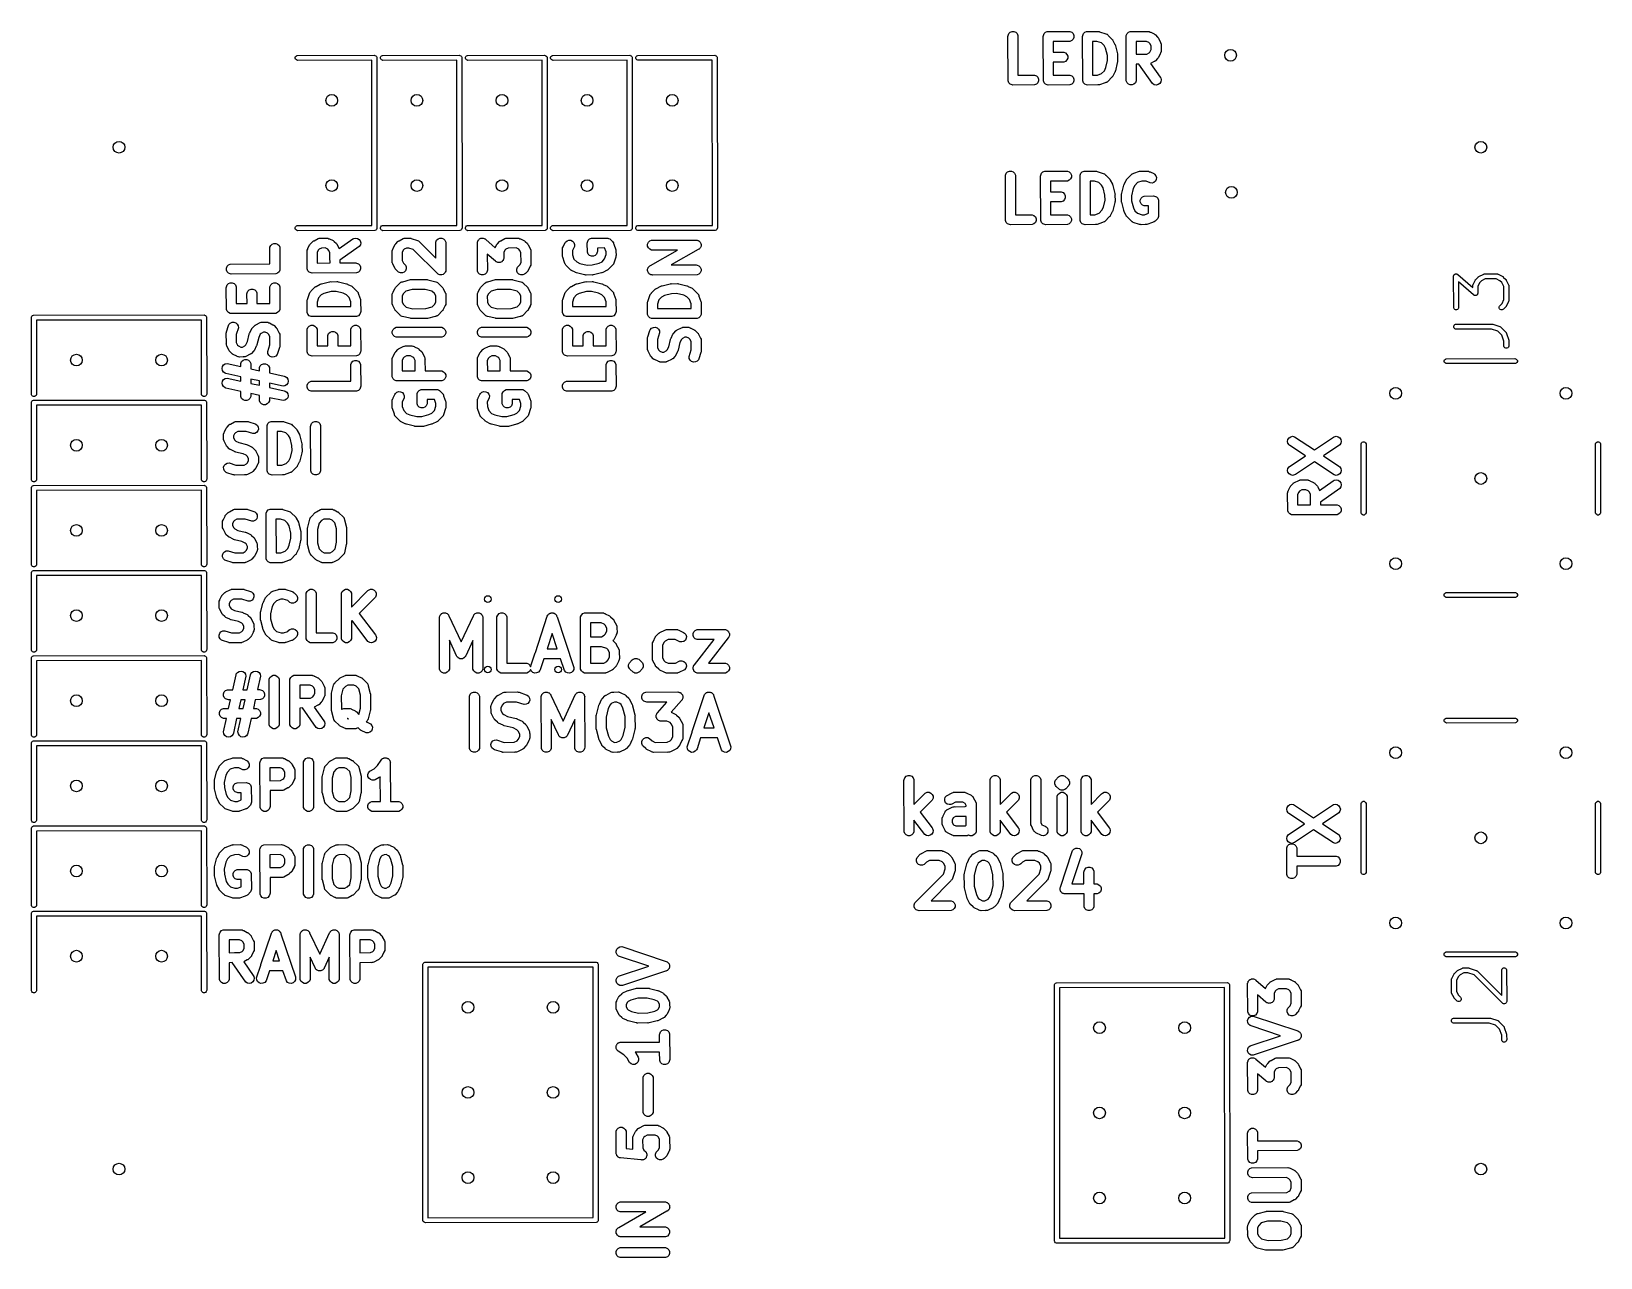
# Model space of a CAD drawing. Extents: x 0.3 to 2.14, y 0.3 to 1.74.
import ezdxf

# ---------------------------------------------------------------- set-up
doc = ezdxf.new("R2010")
doc.units = 0
doc.header["$MEASUREMENT"] = 0
doc.layers.add('BLACK', color=7, linetype='CONTINUOUS')

msp = doc.modelspace()

# ---------------------------------------------------------------- linework, layer by layer
at = {"layer": 'BLACK', "linetype": 'CONTINUOUS'}
for p, q in [((1.4445, 1.7313), (1.4454, 1.7334)), ((1.4454, 1.7334), (1.447, 1.735)), ((1.447, 1.735), (1.4492, 1.7359)), ((1.4492, 1.7359), (1.4515, 1.7359)), ((1.4515, 1.7359), (1.4536, 1.735)), ((1.4536, 1.735), (1.4552, 1.7334)), ((1.4552, 1.7334), (1.4561, 1.7313)), ((1.486, 1.7313), (1.4868, 1.7334)), ((1.4868, 1.7334), (1.4885, 1.735)), ((1.4885, 1.735), (1.4906, 1.7359)), ((1.4906, 1.7359), (1.5161, 1.736)), ((1.5161, 1.736), (1.5173, 1.7359)), ((1.5173, 1.7359), (1.5194, 1.735)), ((1.5194, 1.735), (1.521, 1.7334)), ((1.521, 1.7334), (1.5219, 1.7313)), ((1.5323, 1.7313), (1.5331, 1.7334)), ((1.5331, 1.7334), (1.5348, 1.735)), ((1.5348, 1.735), (1.5369, 1.7359)), ((1.5369, 1.7359), (1.5502, 1.736)), ((1.5502, 1.736), (1.5508, 1.736)), ((1.5508, 1.736), (1.551, 1.736)), ((1.551, 1.736), (1.5511, 1.7359)), ((1.5511, 1.7359), (1.5514, 1.7359)), ((1.5514, 1.7359), (1.5521, 1.7356)), ((1.5521, 1.7356), (1.5594, 1.7333)), ((1.5594, 1.7333), (1.5605, 1.7328)), ((1.5834, 1.7313), (1.5843, 1.7334)), ((1.5843, 1.7334), (1.586, 1.735)), ((1.586, 1.735), (1.5881, 1.7359)), ((1.5881, 1.7359), (1.6087, 1.736)), ((1.6087, 1.736), (1.6099, 1.7359)), ((1.6099, 1.7359), (1.6101, 1.7358)), ((1.6101, 1.7358), (1.6103, 1.7358)), ((1.6103, 1.7358), (1.6114, 1.7353)), ((1.6114, 1.7353), (1.612, 1.735)), ((1.612, 1.735), (1.6121, 1.735)), ((1.6121, 1.735), (1.6162, 1.733)), ((1.4444, 1.7301), (1.4445, 1.7313)), ((1.4445, 1.6778), (1.4444, 1.7301)), ((1.4561, 1.7313), (1.4562, 1.6848)), ((1.4858, 1.7301), (1.486, 1.7313)), ((1.486, 1.6778), (1.4858, 1.7301)), ((1.5173, 1.7243), (1.4976, 1.7242)), ((1.4976, 1.7242), (1.4976, 1.7116)), ((1.5194, 1.7252), (1.5173, 1.7243)), ((1.521, 1.7268), (1.5194, 1.7252)), ((1.5219, 1.729), (1.521, 1.7268)), ((1.5219, 1.7313), (1.5219, 1.729)), ((1.5321, 1.7301), (1.5323, 1.7313)), ((1.5323, 1.6778), (1.5321, 1.7301)), ((1.5439, 1.7243), (1.5439, 1.6848)), ((1.549, 1.7243), (1.5439, 1.7243)), ((1.5543, 1.7226), (1.549, 1.7243)), ((1.5575, 1.7195), (1.5543, 1.7226)), ((1.5592, 1.7162), (1.5575, 1.7195)), ((1.5614, 1.7078), (1.5592, 1.7162)), ((1.5605, 1.7328), (1.5606, 1.7327)), ((1.5606, 1.7327), (1.5608, 1.7326)), ((1.5608, 1.7326), (1.5617, 1.7318)), ((1.5617, 1.7318), (1.5622, 1.7313)), ((1.5622, 1.7313), (1.5623, 1.7312)), ((1.5623, 1.7312), (1.5666, 1.727)), ((1.5666, 1.727), (1.567, 1.7265)), ((1.567, 1.7265), (1.5671, 1.7264)), ((1.5671, 1.7264), (1.5671, 1.7263)), ((1.5671, 1.7263), (1.5673, 1.7261)), ((1.5673, 1.7261), (1.5676, 1.7255)), ((1.5676, 1.7255), (1.5701, 1.7206)), ((1.5701, 1.7206), (1.5702, 1.7205)), ((1.5702, 1.7205), (1.5702, 1.7205)), ((1.5702, 1.7205), (1.5702, 1.7204)), ((1.5702, 1.7204), (1.5706, 1.7195)), ((1.5706, 1.7195), (1.5706, 1.7189)), ((1.5706, 1.7189), (1.573, 1.7096)), ((1.5833, 1.7301), (1.5834, 1.7313)), ((1.5834, 1.6778), (1.5833, 1.7301)), ((1.6072, 1.7243), (1.595, 1.7242)), ((1.595, 1.7242), (1.5951, 1.7091)), ((1.61, 1.723), (1.6072, 1.7243)), ((1.6111, 1.7219), (1.61, 1.723)), ((1.6126, 1.7191), (1.6111, 1.7219)), ((1.6127, 1.7146), (1.6126, 1.7191)), ((1.6162, 1.733), (1.6167, 1.7327)), ((1.6167, 1.7327), (1.6169, 1.7326)), ((1.6169, 1.7326), (1.617, 1.7325)), ((1.617, 1.7325), (1.6172, 1.7323)), ((1.6172, 1.7323), (1.6176, 1.7319)), ((1.6176, 1.7319), (1.6202, 1.7294)), ((1.6202, 1.7294), (1.6206, 1.729)), ((1.6206, 1.729), (1.6207, 1.7289)), ((1.6207, 1.7289), (1.6208, 1.7288)), ((1.6208, 1.7288), (1.621, 1.7285)), ((1.621, 1.7285), (1.6212, 1.7279)), ((1.6212, 1.7279), (1.6238, 1.723)), ((1.6238, 1.723), (1.6242, 1.7219)), ((1.6242, 1.7219), (1.6242, 1.7217)), ((1.6242, 1.7217), (1.6243, 1.7215)), ((1.6243, 1.7215), (1.6243, 1.7204)), ((1.6243, 1.7204), (1.6243, 1.7196)), ((1.6243, 1.7196), (1.6243, 1.7195)), ((1.6243, 1.7195), (1.6244, 1.7131)), ((0.6071, 1.7056), (0.6075, 1.7066)), ((0.6071, 1.7044), (0.6071, 1.7056)), ((0.6075, 1.7034), (0.6071, 1.7044)), ((0.6075, 1.7066), (0.6084, 1.7075)), ((0.6084, 1.7025), (0.6075, 1.7034)), ((0.6084, 1.7075), (0.6094, 1.7079)), ((0.6094, 1.7021), (0.6084, 1.7025)), ((0.6094, 1.7079), (0.7, 1.708)), ((0.61, 1.702), (0.6094, 1.7021)), ((0.697, 1.7021), (0.61, 1.702)), ((0.6971, 1.508), (0.697, 1.7021)), ((0.7, 1.708), (0.7006, 1.7079)), ((0.7006, 1.7079), (0.7016, 1.7075)), ((0.7016, 1.7075), (0.7025, 1.7066)), ((0.7025, 1.7066), (0.7029, 1.7056)), ((0.7029, 1.7056), (0.703, 1.505)), ((0.7071, 1.7056), (0.7075, 1.7066)), ((0.7071, 1.7044), (0.7071, 1.7056)), ((0.7075, 1.7034), (0.7071, 1.7044)), ((0.7075, 1.7066), (0.7084, 1.7075)), ((0.7084, 1.7025), (0.7075, 1.7034)), ((0.7084, 1.7075), (0.7094, 1.7079)), ((0.7094, 1.7021), (0.7084, 1.7025)), ((0.7094, 1.7079), (0.8, 1.708)), ((0.71, 1.702), (0.7094, 1.7021)), ((0.797, 1.7021), (0.71, 1.702)), ((0.7971, 1.508), (0.797, 1.7021)), ((0.8, 1.708), (0.8006, 1.7079)), ((0.8006, 1.7079), (0.8016, 1.7075)), ((0.8016, 1.7075), (0.8025, 1.7066)), ((0.8025, 1.7066), (0.8029, 1.7056)), ((0.8029, 1.7056), (0.803, 1.505)), ((0.8071, 1.7056), (0.8075, 1.7066)), ((0.8071, 1.7044), (0.8071, 1.7056)), ((0.8075, 1.7034), (0.8071, 1.7044)), ((0.8075, 1.7066), (0.8084, 1.7075)), ((0.8084, 1.7025), (0.8075, 1.7034)), ((0.8084, 1.7075), (0.8094, 1.7079)), ((0.8094, 1.7021), (0.8084, 1.7025)), ((0.8094, 1.7079), (0.9, 1.708)), ((0.81, 1.702), (0.8094, 1.7021)), ((0.897, 1.7021), (0.81, 1.702)), ((0.8971, 1.508), (0.897, 1.7021)), ((0.9, 1.708), (0.9006, 1.7079)), ((0.9006, 1.7079), (0.9016, 1.7075)), ((0.9016, 1.7075), (0.9025, 1.7066)), ((0.9025, 1.7066), (0.9029, 1.7056)), ((0.9029, 1.7056), (0.903, 1.505)), ((0.9071, 1.7056), (0.9075, 1.7066)), ((0.9071, 1.7044), (0.9071, 1.7056)), ((0.9075, 1.7034), (0.9071, 1.7044)), ((0.9075, 1.7066), (0.9084, 1.7075)), ((0.9084, 1.7025), (0.9075, 1.7034)), ((0.9084, 1.7075), (0.9094, 1.7079)), ((0.9094, 1.7021), (0.9084, 1.7025)), ((0.9094, 1.7079), (1, 1.708)), ((0.91, 1.702), (0.9094, 1.7021)), ((0.997, 1.7021), (0.91, 1.702)), ((0.9971, 1.508), (0.997, 1.7021)), ((1, 1.708), (1.0006, 1.7079)), ((1.0006, 1.7079), (1.0016, 1.7075)), ((1.0016, 1.7075), (1.0025, 1.7066)), ((1.0025, 1.7066), (1.0029, 1.7056)), ((1.0029, 1.7056), (1.003, 1.505)), ((1.0071, 1.7056), (1.0075, 1.7067)), ((1.0071, 1.7045), (1.0071, 1.7056)), ((1.0075, 1.7034), (1.0071, 1.7045)), ((1.0075, 1.7067), (1.0084, 1.7075)), ((1.0084, 1.7026), (1.0075, 1.7034)), ((1.0084, 1.7075), (1.0094, 1.7079)), ((1.0094, 1.7021), (1.0084, 1.7026)), ((1.0094, 1.7079), (1.1, 1.708)), ((1.01, 1.7021), (1.0094, 1.7021)), ((1.097, 1.7021), (1.01, 1.7021)), ((1.0971, 1.508), (1.097, 1.7021)), ((1.1, 1.708), (1.1006, 1.7079)), ((1.1006, 1.7079), (1.1016, 1.7075)), ((1.1016, 1.7075), (1.1025, 1.7067)), ((1.1025, 1.7067), (1.1029, 1.7056)), ((1.1029, 1.7056), (1.103, 1.505)), ((1.4976, 1.7116), (1.5088, 1.7117)), ((1.51, 1.7), (1.4976, 1.6999)), ((1.4976, 1.6999), (1.4976, 1.6848)), ((1.5088, 1.7117), (1.51, 1.7115)), ((1.51, 1.7115), (1.5121, 1.7107)), ((1.5121, 1.7008), (1.51, 1.7)), ((1.5121, 1.7107), (1.5137, 1.709)), ((1.5137, 1.7025), (1.5121, 1.7008)), ((1.5137, 1.709), (1.5146, 1.7069)), ((1.5146, 1.7046), (1.5137, 1.7025)), ((1.5146, 1.7069), (1.5146, 1.7046)), ((1.5595, 1.6935), (1.5615, 1.7019)), ((1.5615, 1.7019), (1.5614, 1.7078)), ((1.5729, 1.6991), (1.5706, 1.6897)), ((1.5731, 1.6997), (1.5729, 1.6991)), ((1.573, 1.7096), (1.5731, 1.7094)), ((1.5731, 1.7094), (1.5731, 1.7093)), ((1.5731, 1.7093), (1.5731, 1.7092)), ((1.5731, 1.7092), (1.5732, 1.7085)), ((1.5732, 1.7085), (1.5731, 1.7079)), ((1.5731, 1.7079), (1.5732, 1.7009)), ((1.5732, 1.7004), (1.5731, 1.6997)), ((1.5732, 1.7009), (1.5732, 1.7007)), ((1.5732, 1.7007), (1.5732, 1.7006)), ((1.5732, 1.7006), (1.5732, 1.7004)), ((1.5951, 1.7091), (1.6011, 1.7092)), ((1.5983, 1.6975), (1.5951, 1.6974)), ((1.5951, 1.6974), (1.5951, 1.6789)), ((1.6144, 1.6747), (1.5983, 1.6975)), ((1.6011, 1.7092), (1.6013, 1.7092)), ((1.6013, 1.7092), (1.6015, 1.7092)), ((1.6015, 1.7092), (1.6075, 1.7092)), ((1.6075, 1.7092), (1.6102, 1.7107)), ((1.6102, 1.7107), (1.6113, 1.7118)), ((1.6113, 1.7118), (1.6127, 1.7146)), ((1.6163, 1.7006), (1.612, 1.6984)), ((1.612, 1.6984), (1.6233, 1.6823)), ((1.6169, 1.7008), (1.6163, 1.7006)), ((1.6171, 1.701), (1.6169, 1.7008)), ((1.6172, 1.7011), (1.6171, 1.701)), ((1.6173, 1.7012), (1.6172, 1.7011)), ((1.6178, 1.7016), (1.6173, 1.7012)), ((1.6203, 1.7042), (1.6178, 1.7016)), ((1.6207, 1.7046), (1.6203, 1.7042)), ((1.6209, 1.7048), (1.6207, 1.7046)), ((1.621, 1.7049), (1.6209, 1.7048)), ((1.6213, 1.7055), (1.621, 1.705)), ((1.621, 1.705), (1.621, 1.7049)), ((1.6233, 1.7097), (1.6213, 1.7055)), ((1.6234, 1.7098), (1.6233, 1.7097)), ((1.6236, 1.7104), (1.6234, 1.7098)), ((1.6242, 1.7115), (1.6236, 1.7104)), ((1.6243, 1.7119), (1.6242, 1.7117)), ((1.6242, 1.7117), (1.6242, 1.7115)), ((1.6244, 1.7131), (1.6243, 1.7119)), ((1.4454, 1.6757), (1.4445, 1.6778)), ((1.4562, 1.6848), (1.4747, 1.6848)), ((1.4747, 1.6848), (1.4758, 1.6847)), ((1.4758, 1.6847), (1.478, 1.6838)), ((1.478, 1.6838), (1.4796, 1.6822)), ((1.4796, 1.6822), (1.4805, 1.6801)), ((1.4805, 1.6778), (1.4796, 1.6757)), ((1.4805, 1.6801), (1.4805, 1.6778)), ((1.4868, 1.6757), (1.486, 1.6778)), ((1.4976, 1.6848), (1.5161, 1.6848)), ((1.5161, 1.6848), (1.5173, 1.6847)), ((1.5173, 1.6847), (1.5194, 1.6838)), ((1.5194, 1.6838), (1.521, 1.6822)), ((1.521, 1.6822), (1.5219, 1.6801)), ((1.5219, 1.6778), (1.521, 1.6757)), ((1.5219, 1.6801), (1.5219, 1.6778)), ((1.5331, 1.6757), (1.5323, 1.6778)), ((1.5439, 1.6848), (1.5495, 1.6848)), ((1.5495, 1.6848), (1.5545, 1.6866)), ((1.5545, 1.6866), (1.5577, 1.6899)), ((1.5577, 1.6899), (1.5595, 1.6935)), ((1.5665, 1.6822), (1.5617, 1.6772)), ((1.5671, 1.6826), (1.5665, 1.6822)), ((1.5672, 1.6829), (1.5671, 1.6826)), ((1.5673, 1.683), (1.5672, 1.6829)), ((1.5674, 1.6831), (1.5673, 1.683)), ((1.5677, 1.6836), (1.5674, 1.6831)), ((1.5699, 1.6882), (1.5677, 1.6836)), ((1.5702, 1.6886), (1.5699, 1.6882)), ((1.5705, 1.6895), (1.5702, 1.6886)), ((1.5706, 1.6896), (1.5705, 1.6895)), ((1.5706, 1.6897), (1.5706, 1.6896)), ((1.5706, 1.6896), (1.5706, 1.6896)), ((1.5843, 1.6757), (1.5834, 1.6778)), ((1.595, 1.6778), (1.5941, 1.6757)), ((1.5951, 1.6789), (1.595, 1.6778)), ((1.6233, 1.6823), (1.6239, 1.6813)), ((1.6239, 1.6813), (1.6244, 1.6791)), ((1.6244, 1.6791), (1.624, 1.6768)), ((1.447, 1.674), (1.4454, 1.6757)), ((1.4492, 1.6731), (1.447, 1.674)), ((1.4503, 1.673), (1.4492, 1.6731)), ((1.4758, 1.6731), (1.4503, 1.673)), ((1.478, 1.674), (1.4758, 1.6731)), ((1.4796, 1.6757), (1.478, 1.674)), ((1.4885, 1.674), (1.4868, 1.6757)), ((1.4906, 1.6731), (1.4885, 1.674)), ((1.4917, 1.673), (1.4906, 1.6731)), ((1.5173, 1.6731), (1.4917, 1.673)), ((1.5194, 1.674), (1.5173, 1.6731)), ((1.521, 1.6757), (1.5194, 1.674)), ((1.5348, 1.674), (1.5331, 1.6757)), ((1.5369, 1.6731), (1.5348, 1.674)), ((1.5381, 1.673), (1.5369, 1.6731)), ((1.5502, 1.6731), (1.5381, 1.673)), ((1.551, 1.6731), (1.5502, 1.6731)), ((1.5513, 1.6731), (1.551, 1.6731)), ((1.5514, 1.6731), (1.5513, 1.6731)), ((1.5515, 1.6732), (1.5514, 1.6731)), ((1.5521, 1.6733), (1.5515, 1.6732)), ((1.5586, 1.6756), (1.5521, 1.6733)), ((1.5587, 1.6756), (1.5586, 1.6756)), ((1.5594, 1.6759), (1.5587, 1.6756)), ((1.5605, 1.6762), (1.5594, 1.6759)), ((1.5606, 1.6764), (1.5605, 1.6762)), ((1.5608, 1.6765), (1.5606, 1.6764)), ((1.5617, 1.6772), (1.5608, 1.6765)), ((1.586, 1.674), (1.5843, 1.6757)), ((1.5881, 1.6731), (1.586, 1.674)), ((1.5904, 1.6731), (1.5881, 1.6731)), ((1.5925, 1.674), (1.5904, 1.6731)), ((1.5941, 1.6757), (1.5925, 1.674)), ((1.6163, 1.6734), (1.6144, 1.6747)), ((1.6186, 1.673), (1.6163, 1.6734)), ((1.6209, 1.6735), (1.6186, 1.673)), ((1.6227, 1.6749), (1.6209, 1.6735)), ((1.624, 1.6768), (1.6227, 1.6749)), ((1.4414, 1.5661), (1.4415, 1.5673)), ((1.4415, 1.5673), (1.4424, 1.5694)), ((1.4424, 1.5694), (1.444, 1.571)), ((1.444, 1.571), (1.4462, 1.5719)), ((1.4462, 1.5719), (1.4485, 1.5719)), ((1.4485, 1.5719), (1.4506, 1.571)), ((1.4506, 1.571), (1.4522, 1.5694)), ((1.4522, 1.5694), (1.4531, 1.5673)), ((1.4531, 1.5673), (1.4532, 1.5208)), ((1.4828, 1.5661), (1.483, 1.5673)), ((1.483, 1.5673), (1.4838, 1.5694)), ((1.4838, 1.5694), (1.4855, 1.571)), ((1.4855, 1.571), (1.4876, 1.5719)), ((1.4876, 1.5719), (1.5131, 1.572)), ((1.5131, 1.572), (1.5143, 1.5719)), ((1.5143, 1.5719), (1.5164, 1.571)), ((1.5164, 1.571), (1.518, 1.5694)), ((1.518, 1.5694), (1.5189, 1.5673)), ((1.5189, 1.5673), (1.5189, 1.565)), ((1.5291, 1.5661), (1.5293, 1.5673)), ((1.5293, 1.5673), (1.5301, 1.5694)), ((1.5301, 1.5694), (1.5318, 1.571)), ((1.5318, 1.571), (1.5339, 1.5719)), ((1.5339, 1.5719), (1.5472, 1.572)), ((1.5472, 1.572), (1.5478, 1.572)), ((1.5478, 1.572), (1.548, 1.572)), ((1.548, 1.572), (1.5481, 1.5719)), ((1.5481, 1.5719), (1.5484, 1.5719)), ((1.5484, 1.5719), (1.5491, 1.5716)), ((1.5491, 1.5716), (1.5564, 1.5693)), ((1.5564, 1.5693), (1.5575, 1.5688)), ((1.5575, 1.5688), (1.5576, 1.5687)), ((1.5576, 1.5687), (1.5578, 1.5686)), ((1.5578, 1.5686), (1.5587, 1.5678)), ((1.5587, 1.5678), (1.5592, 1.5673)), ((1.5592, 1.5673), (1.5593, 1.5672)), ((1.5593, 1.5672), (1.5636, 1.563)), ((1.5846, 1.5629), (1.5894, 1.5679)), ((1.5894, 1.5679), (1.5903, 1.5686)), ((1.5903, 1.5686), (1.5905, 1.5687)), ((1.5905, 1.5687), (1.5906, 1.5688)), ((1.5906, 1.5688), (1.5917, 1.5692)), ((1.5917, 1.5692), (1.5924, 1.5695)), ((1.5924, 1.5695), (1.5925, 1.5695)), ((1.5925, 1.5695), (1.599, 1.5717)), ((1.599, 1.5717), (1.5996, 1.5719)), ((1.5996, 1.5719), (1.5997, 1.5719)), ((1.5997, 1.5719), (1.5998, 1.5719)), ((1.5998, 1.5719), (1.6001, 1.572)), ((1.6001, 1.572), (1.6008, 1.5719)), ((1.6008, 1.5719), (1.6082, 1.572)), ((1.6082, 1.572), (1.6093, 1.5719)), ((1.6093, 1.5719), (1.6095, 1.5718)), ((1.6095, 1.5718), (1.6097, 1.5718)), ((1.6097, 1.5718), (1.6109, 1.5713)), ((1.6109, 1.5713), (1.6115, 1.571)), ((1.6115, 1.571), (1.6115, 1.571)), ((1.6115, 1.571), (1.6157, 1.569)), ((1.6157, 1.569), (1.6167, 1.5683)), ((1.6167, 1.5683), (1.6182, 1.5666)), ((1.4415, 1.5138), (1.4414, 1.5661)), ((1.483, 1.5138), (1.4828, 1.5661)), ((1.5143, 1.5603), (1.4946, 1.5602)), ((1.4946, 1.5602), (1.4946, 1.5476)), ((1.5164, 1.5612), (1.5143, 1.5603)), ((1.518, 1.5628), (1.5164, 1.5612)), ((1.5189, 1.565), (1.518, 1.5628)), ((1.5293, 1.5138), (1.5291, 1.5661)), ((1.5409, 1.5603), (1.5409, 1.5208)), ((1.546, 1.5603), (1.5409, 1.5603)), ((1.5513, 1.5586), (1.546, 1.5603)), ((1.5545, 1.5555), (1.5513, 1.5586)), ((1.5562, 1.5522), (1.5545, 1.5555)), ((1.5584, 1.5438), (1.5562, 1.5522)), ((1.5636, 1.563), (1.564, 1.5625)), ((1.564, 1.5625), (1.5641, 1.5624)), ((1.5641, 1.5624), (1.5641, 1.5623)), ((1.5641, 1.5623), (1.5643, 1.5621)), ((1.5643, 1.5621), (1.5646, 1.5615)), ((1.5646, 1.5615), (1.5671, 1.5566)), ((1.5671, 1.5566), (1.5672, 1.5565)), ((1.5672, 1.5565), (1.5672, 1.5565)), ((1.5672, 1.5565), (1.5672, 1.5564)), ((1.5672, 1.5564), (1.5676, 1.5555)), ((1.5676, 1.5555), (1.5676, 1.5549)), ((1.5676, 1.5549), (1.57, 1.5456)), ((1.5782, 1.5459), (1.5805, 1.5554)), ((1.5805, 1.5555), (1.5806, 1.5556)), ((1.5805, 1.5554), (1.5805, 1.5555)), ((1.5805, 1.5554), (1.5805, 1.5554)), ((1.5806, 1.5556), (1.5809, 1.5565)), ((1.5809, 1.5565), (1.5812, 1.5569)), ((1.5812, 1.5569), (1.5834, 1.5614)), ((1.5834, 1.5614), (1.5837, 1.5619)), ((1.5837, 1.5619), (1.5838, 1.5621)), ((1.5838, 1.5622), (1.584, 1.5624)), ((1.5838, 1.5621), (1.5838, 1.5622)), ((1.584, 1.5624), (1.5846, 1.5629)), ((1.5916, 1.5515), (1.5896, 1.5431)), ((1.5934, 1.5552), (1.5916, 1.5515)), ((1.5966, 1.5585), (1.5934, 1.5552)), ((1.6016, 1.5602), (1.5966, 1.5585)), ((1.6067, 1.5603), (1.6016, 1.5602)), ((1.6115, 1.558), (1.6067, 1.5603)), ((1.6138, 1.5578), (1.6115, 1.558)), ((1.616, 1.5586), (1.6138, 1.5578)), ((1.6177, 1.5601), (1.616, 1.5586)), ((1.6187, 1.5621), (1.6177, 1.5601)), ((1.6182, 1.5666), (1.6189, 1.5644)), ((1.6189, 1.5644), (1.6187, 1.5621)), ((1.4946, 1.5476), (1.5058, 1.5477)), ((1.507, 1.536), (1.4946, 1.5359)), ((1.4946, 1.5359), (1.4946, 1.5208)), ((1.5058, 1.5477), (1.507, 1.5475)), ((1.507, 1.5475), (1.5091, 1.5467)), ((1.5091, 1.5368), (1.507, 1.536)), ((1.5091, 1.5467), (1.5107, 1.545)), ((1.5107, 1.5385), (1.5091, 1.5368)), ((1.5107, 1.545), (1.5116, 1.5429)), ((1.5116, 1.5406), (1.5107, 1.5385)), ((1.5116, 1.5429), (1.5116, 1.5406)), ((1.5565, 1.5295), (1.5585, 1.5379)), ((1.5585, 1.5379), (1.5584, 1.5438)), ((1.5699, 1.5351), (1.5676, 1.5257)), ((1.5701, 1.5357), (1.5699, 1.5351)), ((1.57, 1.5456), (1.5701, 1.5454)), ((1.5701, 1.5454), (1.5701, 1.5453)), ((1.5701, 1.5453), (1.5701, 1.5452)), ((1.5701, 1.5452), (1.5702, 1.5445)), ((1.5702, 1.5445), (1.5701, 1.5439)), ((1.5701, 1.5439), (1.5702, 1.5369)), ((1.5702, 1.5364), (1.5701, 1.5357)), ((1.5702, 1.5369), (1.5702, 1.5367)), ((1.5702, 1.5367), (1.5702, 1.5366)), ((1.5702, 1.5366), (1.5702, 1.5364)), ((1.5779, 1.5446), (1.578, 1.5453)), ((1.5779, 1.5445), (1.5779, 1.5446)), ((1.5779, 1.5444), (1.5779, 1.5445)), ((1.5779, 1.5442), (1.5779, 1.5444)), ((1.578, 1.5372), (1.5779, 1.5442)), ((1.5779, 1.5366), (1.578, 1.5372)), ((1.578, 1.5359), (1.5779, 1.5366)), ((1.578, 1.5453), (1.5782, 1.5459)), ((1.578, 1.5357), (1.578, 1.5359)), ((1.578, 1.5356), (1.578, 1.5357)), ((1.5781, 1.5354), (1.578, 1.5356)), ((1.5805, 1.5261), (1.5781, 1.5354)), ((1.5896, 1.5431), (1.5897, 1.5372)), ((1.5897, 1.5372), (1.5919, 1.5289)), ((1.5999, 1.538), (1.6008, 1.5402)), ((1.5999, 1.5357), (1.5999, 1.538)), ((1.6008, 1.5336), (1.5999, 1.5357)), ((1.6008, 1.5402), (1.6025, 1.5418)), ((1.6025, 1.532), (1.6008, 1.5336)), ((1.6025, 1.5418), (1.6046, 1.5427)), ((1.6046, 1.5311), (1.6025, 1.532)), ((1.6046, 1.5427), (1.6155, 1.5428)), ((1.6057, 1.531), (1.6046, 1.5311)), ((1.6096, 1.531), (1.6057, 1.531)), ((1.6097, 1.5225), (1.6096, 1.531)), ((1.6155, 1.5428), (1.6166, 1.5427)), ((1.6166, 1.5427), (1.6188, 1.5418)), ((1.6188, 1.5418), (1.6204, 1.5402)), ((1.6204, 1.5402), (1.6213, 1.538)), ((1.6213, 1.538), (1.6214, 1.5198)), ((1.4424, 1.5117), (1.4415, 1.5138)), ((1.4532, 1.5208), (1.4717, 1.5208)), ((1.4717, 1.5208), (1.4728, 1.5207)), ((1.4728, 1.5207), (1.475, 1.5198)), ((1.475, 1.5198), (1.4766, 1.5182)), ((1.4766, 1.5182), (1.4775, 1.5161)), ((1.4775, 1.5138), (1.4766, 1.5117)), ((1.4775, 1.5161), (1.4775, 1.5138)), ((1.4838, 1.5117), (1.483, 1.5138)), ((1.4946, 1.5208), (1.5131, 1.5208)), ((1.5131, 1.5208), (1.5143, 1.5207)), ((1.5143, 1.5207), (1.5164, 1.5198)), ((1.5164, 1.5198), (1.518, 1.5182)), ((1.518, 1.5182), (1.5189, 1.5161)), ((1.5189, 1.5138), (1.518, 1.5117)), ((1.5189, 1.5161), (1.5189, 1.5138)), ((1.5301, 1.5117), (1.5293, 1.5138)), ((1.5409, 1.5208), (1.5465, 1.5208)), ((1.5465, 1.5208), (1.5515, 1.5226)), ((1.5515, 1.5226), (1.5547, 1.5259)), ((1.5547, 1.5259), (1.5565, 1.5295)), ((1.5564, 1.5119), (1.5557, 1.5116)), ((1.5575, 1.5122), (1.5564, 1.5119)), ((1.5576, 1.5124), (1.5575, 1.5122)), ((1.5578, 1.5125), (1.5576, 1.5124)), ((1.5587, 1.5132), (1.5578, 1.5125)), ((1.5635, 1.5182), (1.5587, 1.5132)), ((1.5641, 1.5186), (1.5635, 1.5182)), ((1.5642, 1.5189), (1.5641, 1.5186)), ((1.5643, 1.519), (1.5642, 1.5189)), ((1.5644, 1.5191), (1.5643, 1.519)), ((1.5647, 1.5196), (1.5644, 1.5191)), ((1.5669, 1.5242), (1.5647, 1.5196)), ((1.5672, 1.5246), (1.5669, 1.5242)), ((1.5675, 1.5255), (1.5672, 1.5246)), ((1.5676, 1.5256), (1.5675, 1.5255)), ((1.5676, 1.5257), (1.5676, 1.5256)), ((1.5676, 1.5256), (1.5676, 1.5256)), ((1.5805, 1.5256), (1.5805, 1.5261)), ((1.5809, 1.5247), (1.5805, 1.5256)), ((1.5809, 1.5246), (1.5809, 1.5247)), ((1.581, 1.5245), (1.5809, 1.5246)), ((1.5809, 1.5246), (1.5809, 1.5246)), ((1.5835, 1.5196), (1.581, 1.5245)), ((1.5838, 1.519), (1.5835, 1.5196)), ((1.5839, 1.5187), (1.5838, 1.519)), ((1.584, 1.5186), (1.5839, 1.5187)), ((1.5841, 1.5185), (1.584, 1.5186)), ((1.5845, 1.5181), (1.5841, 1.5185)), ((1.5888, 1.5139), (1.5845, 1.5181)), ((1.5889, 1.5138), (1.5888, 1.5139)), ((1.5894, 1.5133), (1.5889, 1.5138)), ((1.5903, 1.5125), (1.5894, 1.5133)), ((1.5905, 1.5124), (1.5903, 1.5125)), ((1.5906, 1.5122), (1.5905, 1.5124)), ((1.5917, 1.5118), (1.5906, 1.5122)), ((1.5919, 1.5289), (1.5936, 1.5255)), ((1.5936, 1.5255), (1.5968, 1.5224)), ((1.5968, 1.5224), (1.602, 1.5208)), ((1.602, 1.5208), (1.605, 1.5208)), ((1.605, 1.5208), (1.6097, 1.5225)), ((1.6149, 1.5119), (1.6142, 1.5116)), ((1.616, 1.5122), (1.6149, 1.5119)), ((1.6161, 1.5124), (1.616, 1.5122)), ((1.6163, 1.5125), (1.6161, 1.5124)), ((1.6172, 1.5132), (1.6163, 1.5125)), ((1.6204, 1.5165), (1.6172, 1.5132)), ((1.6213, 1.5187), (1.6204, 1.5165)), ((1.6204, 1.5165), (1.6204, 1.5165)), ((1.6214, 1.5198), (1.6213, 1.5187)), ((0.6071, 1.5056), (0.6075, 1.5066)), ((0.6071, 1.5044), (0.6071, 1.5056)), ((0.6075, 1.5034), (0.6071, 1.5044)), ((0.6075, 1.5066), (0.6084, 1.5075)), ((0.6084, 1.5025), (0.6075, 1.5034)), ((0.6084, 1.5075), (0.6094, 1.5079)), ((0.6094, 1.5021), (0.6084, 1.5025)), ((0.6094, 1.5079), (0.6971, 1.508)), ((0.61, 1.502), (0.6094, 1.5021)), ((0.7006, 1.5021), (0.61, 1.502)), ((0.7016, 1.5025), (0.7006, 1.5021)), ((0.7025, 1.5034), (0.7016, 1.5025)), ((0.7029, 1.5044), (0.7025, 1.5034)), ((0.703, 1.505), (0.7029, 1.5044)), ((0.7071, 1.5056), (0.7075, 1.5066)), ((0.7071, 1.5044), (0.7071, 1.5056)), ((0.7075, 1.5034), (0.7071, 1.5044)), ((0.7075, 1.5066), (0.7084, 1.5075)), ((0.7084, 1.5025), (0.7075, 1.5034)), ((0.7084, 1.5075), (0.7094, 1.5079)), ((0.7094, 1.5021), (0.7084, 1.5025)), ((0.7094, 1.5079), (0.7971, 1.508)), ((0.71, 1.502), (0.7094, 1.5021)), ((0.8006, 1.5021), (0.71, 1.502)), ((0.8016, 1.5025), (0.8006, 1.5021)), ((0.8025, 1.5034), (0.8016, 1.5025)), ((0.8029, 1.5044), (0.8025, 1.5034)), ((0.803, 1.505), (0.8029, 1.5044)), ((0.8071, 1.5056), (0.8075, 1.5066)), ((0.8071, 1.5044), (0.8071, 1.5056)), ((0.8075, 1.5034), (0.8071, 1.5044)), ((0.8075, 1.5066), (0.8084, 1.5075)), ((0.8084, 1.5025), (0.8075, 1.5034)), ((0.8084, 1.5075), (0.8094, 1.5079)), ((0.8094, 1.5021), (0.8084, 1.5025)), ((0.8094, 1.5079), (0.8971, 1.508)), ((0.81, 1.502), (0.8094, 1.5021)), ((0.9006, 1.5021), (0.81, 1.502)), ((0.9016, 1.5025), (0.9006, 1.5021)), ((0.9025, 1.5034), (0.9016, 1.5025)), ((0.9029, 1.5044), (0.9025, 1.5034)), ((0.903, 1.505), (0.9029, 1.5044)), ((0.9071, 1.5056), (0.9075, 1.5066)), ((0.9071, 1.5044), (0.9071, 1.5056)), ((0.9075, 1.5034), (0.9071, 1.5044)), ((0.9075, 1.5066), (0.9084, 1.5075)), ((0.9084, 1.5025), (0.9075, 1.5034)), ((0.9084, 1.5075), (0.9094, 1.5079)), ((0.9094, 1.5021), (0.9084, 1.5025)), ((0.9094, 1.5079), (0.9971, 1.508)), ((0.91, 1.502), (0.9094, 1.5021)), ((1.0006, 1.5021), (0.91, 1.502)), ((1.0016, 1.5025), (1.0006, 1.5021)), ((1.0025, 1.5034), (1.0016, 1.5025)), ((1.0029, 1.5044), (1.0025, 1.5034)), ((1.003, 1.505), (1.0029, 1.5044)), ((1.0071, 1.5056), (1.0075, 1.5067)), ((1.0071, 1.5045), (1.0071, 1.5056)), ((1.0075, 1.5034), (1.0071, 1.5045)), ((1.0075, 1.5067), (1.0084, 1.5075)), ((1.0084, 1.5026), (1.0075, 1.5034)), ((1.0084, 1.5075), (1.0094, 1.5079)), ((1.0094, 1.5021), (1.0084, 1.5026)), ((1.0094, 1.5079), (1.0971, 1.508)), ((1.01, 1.5021), (1.0094, 1.5021)), ((1.1006, 1.5021), (1.01, 1.5021)), ((1.1016, 1.5026), (1.1006, 1.5021)), ((1.1025, 1.5034), (1.1016, 1.5026)), ((1.1029, 1.5045), (1.1025, 1.5034)), ((1.103, 1.505), (1.1029, 1.5045)), ((1.444, 1.51), (1.4424, 1.5117)), ((1.4462, 1.5091), (1.444, 1.51)), ((1.4473, 1.509), (1.4462, 1.5091)), ((1.4728, 1.5091), (1.4473, 1.509)), ((1.475, 1.51), (1.4728, 1.5091)), ((1.4766, 1.5117), (1.475, 1.51)), ((1.4855, 1.51), (1.4838, 1.5117)), ((1.4876, 1.5091), (1.4855, 1.51)), ((1.4887, 1.509), (1.4876, 1.5091)), ((1.5143, 1.5091), (1.4887, 1.509)), ((1.5164, 1.51), (1.5143, 1.5091)), ((1.518, 1.5117), (1.5164, 1.51)), ((1.5318, 1.51), (1.5301, 1.5117)), ((1.5339, 1.5091), (1.5318, 1.51)), ((1.5351, 1.509), (1.5339, 1.5091)), ((1.5472, 1.5091), (1.5351, 1.509)), ((1.548, 1.5091), (1.5472, 1.5091)), ((1.5483, 1.5091), (1.548, 1.5091)), ((1.5484, 1.5091), (1.5483, 1.5091)), ((1.5485, 1.5092), (1.5484, 1.5091)), ((1.5491, 1.5093), (1.5485, 1.5092)), ((1.5556, 1.5116), (1.5491, 1.5093)), ((1.5557, 1.5116), (1.5556, 1.5116)), ((1.599, 1.5094), (1.5917, 1.5118)), ((1.5997, 1.5091), (1.599, 1.5094)), ((1.6, 1.5091), (1.5997, 1.5091)), ((1.6001, 1.5091), (1.6, 1.5091)), ((1.6003, 1.5091), (1.6001, 1.5091)), ((1.6009, 1.509), (1.6003, 1.5091)), ((1.6058, 1.5091), (1.6009, 1.509)), ((1.6065, 1.5091), (1.6058, 1.5091)), ((1.6068, 1.5091), (1.6065, 1.5091)), ((1.6069, 1.5091), (1.6068, 1.5091)), ((1.607, 1.5092), (1.6069, 1.5091)), ((1.6076, 1.5093), (1.607, 1.5092)), ((1.6141, 1.5116), (1.6076, 1.5093)), ((1.6142, 1.5116), (1.6141, 1.5116)), ((0.5772, 1.4814), (0.5773, 1.4825)), ((0.5772, 1.4629), (0.5772, 1.4814)), ((0.5773, 1.4825), (0.5782, 1.4846)), ((0.5782, 1.4846), (0.5798, 1.4863)), ((0.5798, 1.4863), (0.5819, 1.4871)), ((0.5819, 1.4871), (0.5842, 1.4871)), ((0.5842, 1.4871), (0.5863, 1.4863)), ((0.5863, 1.4863), (0.588, 1.4846)), ((0.588, 1.4846), (0.5889, 1.4825)), ((0.5889, 1.4825), (0.589, 1.457)), ((0.621, 1.4777), (0.6211, 1.4789)), ((0.6211, 1.4571), (0.621, 1.4777)), ((0.6211, 1.4789), (0.6212, 1.4791)), ((0.6212, 1.4793), (0.6217, 1.4804)), ((0.6212, 1.4791), (0.6212, 1.4793)), ((0.6217, 1.4804), (0.622, 1.481)), ((0.622, 1.4811), (0.624, 1.4852)), ((0.622, 1.481), (0.622, 1.4811)), ((0.624, 1.4852), (0.6243, 1.4857)), ((0.6243, 1.4857), (0.6244, 1.4859)), ((0.6244, 1.4859), (0.6245, 1.486)), ((0.6245, 1.486), (0.6247, 1.4862)), ((0.6247, 1.4862), (0.6251, 1.4866)), ((0.6251, 1.4866), (0.6276, 1.4892)), ((0.6276, 1.4892), (0.628, 1.4896)), ((0.628, 1.4896), (0.6281, 1.4897)), ((0.6281, 1.4897), (0.6282, 1.4898)), ((0.6282, 1.4898), (0.6285, 1.49)), ((0.6285, 1.49), (0.6291, 1.4902)), ((0.6291, 1.4902), (0.634, 1.4928)), ((0.634, 1.479), (0.6327, 1.4762)), ((0.6327, 1.4762), (0.6328, 1.464)), ((0.634, 1.4928), (0.6351, 1.4932)), ((0.6351, 1.4801), (0.634, 1.479)), ((0.6351, 1.4932), (0.6353, 1.4932)), ((0.6379, 1.4816), (0.6351, 1.4801)), ((0.6353, 1.4932), (0.6355, 1.4933)), ((0.6355, 1.4933), (0.6366, 1.4933)), ((0.6366, 1.4933), (0.6374, 1.4933)), ((0.6374, 1.4933), (0.6375, 1.4933)), ((0.6375, 1.4933), (0.6439, 1.4934)), ((0.6424, 1.4817), (0.6379, 1.4816)), ((0.6452, 1.4803), (0.6424, 1.4817)), ((0.6439, 1.4934), (0.6451, 1.4933)), ((0.6451, 1.4933), (0.6453, 1.4932)), ((0.6463, 1.4792), (0.6452, 1.4803)), ((0.6453, 1.4932), (0.6455, 1.4932)), ((0.6455, 1.4932), (0.6466, 1.4926)), ((0.6478, 1.4765), (0.6463, 1.4792)), ((0.6466, 1.4926), (0.6472, 1.4924)), ((0.6472, 1.4924), (0.6473, 1.4923)), ((0.6473, 1.4923), (0.6515, 1.4903)), ((0.6478, 1.4705), (0.6478, 1.4765)), ((0.6515, 1.4903), (0.652, 1.49)), ((0.652, 1.49), (0.6521, 1.49)), ((0.6521, 1.49), (0.6522, 1.4899)), ((0.6522, 1.4899), (0.6524, 1.4897)), ((0.6524, 1.4897), (0.6528, 1.4893)), ((0.6528, 1.4893), (0.6554, 1.4868)), ((0.6554, 1.4868), (0.6558, 1.4863)), ((0.6558, 1.4863), (0.6559, 1.4862)), ((0.6559, 1.4862), (0.656, 1.4861)), ((0.656, 1.4861), (0.6562, 1.4859)), ((0.6562, 1.4859), (0.6564, 1.4853)), ((0.6564, 1.4853), (0.6586, 1.481)), ((0.6586, 1.481), (0.6747, 1.4923)), ((0.6823, 1.4834), (0.6595, 1.4673)), ((0.6747, 1.4923), (0.6757, 1.4929)), ((0.6757, 1.4929), (0.6779, 1.4934)), ((0.6779, 1.4934), (0.6802, 1.493)), ((0.6802, 1.493), (0.6821, 1.4917)), ((0.6821, 1.4917), (0.6835, 1.4899)), ((0.6836, 1.4853), (0.6823, 1.4834)), ((0.6835, 1.4899), (0.684, 1.4876)), ((0.684, 1.4876), (0.6836, 1.4853)), ((0.721, 1.4777), (0.7211, 1.4789)), ((0.7211, 1.4664), (0.721, 1.4777)), ((0.7211, 1.4789), (0.7212, 1.4791)), ((0.7212, 1.4793), (0.7217, 1.4804)), ((0.7212, 1.4791), (0.7212, 1.4793)), ((0.7217, 1.4804), (0.722, 1.481)), ((0.722, 1.4811), (0.724, 1.4852)), ((0.722, 1.481), (0.722, 1.4811)), ((0.724, 1.4852), (0.7243, 1.4857)), ((0.7243, 1.4857), (0.7244, 1.4859)), ((0.7244, 1.4859), (0.7245, 1.486)), ((0.7245, 1.486), (0.7247, 1.4862)), ((0.7247, 1.4862), (0.7251, 1.4866)), ((0.7251, 1.4866), (0.7276, 1.4892)), ((0.7276, 1.4892), (0.728, 1.4896)), ((0.728, 1.4896), (0.7281, 1.4897)), ((0.7281, 1.4897), (0.7282, 1.4898)), ((0.7282, 1.4898), (0.7285, 1.49)), ((0.7285, 1.49), (0.7291, 1.4902)), ((0.7291, 1.4902), (0.734, 1.4928)), ((0.734, 1.479), (0.7327, 1.4762)), ((0.7327, 1.4762), (0.7328, 1.4668)), ((0.734, 1.4928), (0.7351, 1.4932)), ((0.7351, 1.4801), (0.734, 1.479)), ((0.7351, 1.4932), (0.7353, 1.4932)), ((0.7379, 1.4816), (0.7351, 1.4801)), ((0.7353, 1.4932), (0.7355, 1.4933)), ((0.7355, 1.4933), (0.7368, 1.4933)), ((0.7368, 1.4933), (0.7374, 1.4933)), ((0.7374, 1.4933), (0.7375, 1.4933)), ((0.7375, 1.4933), (0.7415, 1.4934)), ((0.7404, 1.4816), (0.7379, 1.4816)), ((0.7455, 1.48), (0.7404, 1.4816)), ((0.7415, 1.4934), (0.7421, 1.4933)), ((0.7421, 1.4933), (0.7422, 1.4933)), ((0.7422, 1.4933), (0.7424, 1.4933)), ((0.7424, 1.4933), (0.7427, 1.4933)), ((0.7427, 1.4933), (0.7433, 1.493)), ((0.7433, 1.493), (0.7507, 1.4906)), ((0.7748, 1.4509), (0.7455, 1.48)), ((0.7507, 1.4906), (0.7517, 1.4902)), ((0.7517, 1.4902), (0.7519, 1.49)), ((0.7519, 1.49), (0.7521, 1.49)), ((0.7521, 1.49), (0.7528, 1.4893)), ((0.7528, 1.4893), (0.7535, 1.4887)), ((0.7535, 1.4887), (0.7536, 1.4885)), ((0.7536, 1.4885), (0.7722, 1.4699)), ((0.7722, 1.4875), (0.7723, 1.4886)), ((0.7722, 1.4699), (0.7722, 1.4875)), ((0.7723, 1.4886), (0.7732, 1.4908)), ((0.7732, 1.4908), (0.7748, 1.4924)), ((0.7748, 1.4924), (0.7769, 1.4933)), ((0.7769, 1.4933), (0.7792, 1.4933)), ((0.7792, 1.4933), (0.7813, 1.4924)), ((0.7813, 1.4924), (0.783, 1.4908)), ((0.783, 1.4908), (0.7839, 1.4886)), ((0.7839, 1.4886), (0.784, 1.4558)), ((0.821, 1.4882), (0.8211, 1.4884)), ((0.821, 1.4881), (0.821, 1.4882)), ((0.821, 1.4875), (0.821, 1.4881)), ((0.8211, 1.4546), (0.821, 1.4875)), ((0.8211, 1.4886), (0.8215, 1.4895)), ((0.8211, 1.4884), (0.8211, 1.4886)), ((0.8215, 1.4895), (0.8218, 1.4904)), ((0.8218, 1.4904), (0.8219, 1.4906)), ((0.8219, 1.4906), (0.822, 1.4908)), ((0.822, 1.4908), (0.8226, 1.4914)), ((0.8226, 1.4914), (0.8233, 1.4922)), ((0.8233, 1.4922), (0.8235, 1.4923)), ((0.8235, 1.4923), (0.8236, 1.4924)), ((0.8236, 1.4924), (0.8245, 1.4928)), ((0.8245, 1.4928), (0.8253, 1.4932)), ((0.8253, 1.4932), (0.8255, 1.4932)), ((0.8255, 1.4932), (0.8257, 1.4933)), ((0.8257, 1.4933), (0.8267, 1.4933)), ((0.8267, 1.4933), (0.8276, 1.4933)), ((0.8276, 1.4933), (0.8278, 1.4933)), ((0.8278, 1.4933), (0.828, 1.4933)), ((0.828, 1.4933), (0.8289, 1.4929)), ((0.8289, 1.4929), (0.8298, 1.4926)), ((0.8298, 1.4926), (0.83, 1.4925)), ((0.83, 1.4925), (0.8302, 1.4924)), ((0.8302, 1.4924), (0.8308, 1.4918)), ((0.8308, 1.4918), (0.842, 1.482)), ((0.842, 1.482), (0.8435, 1.4852)), ((0.8435, 1.4852), (0.8438, 1.4857)), ((0.8438, 1.4857), (0.8439, 1.4859)), ((0.8439, 1.4859), (0.844, 1.486)), ((0.844, 1.486), (0.8442, 1.4862)), ((0.8442, 1.4862), (0.8446, 1.4866)), ((0.8446, 1.4866), (0.8471, 1.4892)), ((0.8471, 1.4892), (0.8475, 1.4896)), ((0.8475, 1.4896), (0.8476, 1.4897)), ((0.8476, 1.4897), (0.8477, 1.4898)), ((0.8477, 1.4898), (0.848, 1.49)), ((0.848, 1.49), (0.8486, 1.4902)), ((0.8486, 1.4902), (0.8535, 1.4928)), ((0.8535, 1.479), (0.8522, 1.4762)), ((0.8522, 1.4762), (0.8523, 1.4704)), ((0.8535, 1.4928), (0.8546, 1.4932)), ((0.8546, 1.4801), (0.8535, 1.479)), ((0.8546, 1.4932), (0.8548, 1.4932)), ((0.8574, 1.4816), (0.8546, 1.4801)), ((0.8548, 1.4932), (0.855, 1.4933)), ((0.855, 1.4933), (0.8561, 1.4933)), ((0.8561, 1.4933), (0.8569, 1.4933)), ((0.8569, 1.4933), (0.857, 1.4933)), ((0.857, 1.4933), (0.8683, 1.4934)), ((0.8668, 1.4817), (0.8574, 1.4816)), ((0.8696, 1.4803), (0.8668, 1.4817)), ((0.8683, 1.4934), (0.8695, 1.4933)), ((0.8695, 1.4933), (0.8697, 1.4932)), ((0.8707, 1.4792), (0.8696, 1.4803)), ((0.8697, 1.4932), (0.8699, 1.4932)), ((0.8699, 1.4932), (0.871, 1.4926)), ((0.8722, 1.4765), (0.8707, 1.4792)), ((0.871, 1.4926), (0.8716, 1.4924)), ((0.8716, 1.4924), (0.8717, 1.4923)), ((0.8717, 1.4923), (0.8758, 1.4903)), ((0.8723, 1.4646), (0.8722, 1.4765)), ((0.8758, 1.4903), (0.8763, 1.49)), ((0.8763, 1.49), (0.8765, 1.49)), ((0.8765, 1.49), (0.8766, 1.4899)), ((0.8766, 1.4899), (0.8768, 1.4897)), ((0.8768, 1.4897), (0.8772, 1.4893)), ((0.8772, 1.4893), (0.8798, 1.4868)), ((0.8798, 1.4868), (0.8802, 1.4863)), ((0.8802, 1.4863), (0.8803, 1.4862)), ((0.8803, 1.4862), (0.8804, 1.4861)), ((0.8804, 1.4861), (0.8805, 1.4859)), ((0.8805, 1.4859), (0.8808, 1.4853)), ((0.8808, 1.4853), (0.8833, 1.4804)), ((0.8833, 1.4804), (0.8838, 1.4793)), ((0.8838, 1.4793), (0.8838, 1.4791)), ((0.8838, 1.4791), (0.8839, 1.4789)), ((0.8839, 1.4789), (0.8839, 1.4778)), ((0.8839, 1.4778), (0.8839, 1.477)), ((0.8839, 1.477), (0.8839, 1.4768)), ((0.8839, 1.4768), (0.884, 1.4631)), ((0.921, 1.4802), (0.9211, 1.4813)), ((0.9211, 1.4728), (0.921, 1.4802)), ((0.9211, 1.4813), (0.9212, 1.4815)), ((0.9212, 1.4817), (0.9217, 1.4829)), ((0.9212, 1.4815), (0.9212, 1.4817)), ((0.9217, 1.4829), (0.922, 1.4835)), ((0.922, 1.4835), (0.924, 1.4877)), ((0.922, 1.4835), (0.922, 1.4835)), ((0.924, 1.4877), (0.9247, 1.4887)), ((0.9247, 1.4887), (0.9264, 1.4902)), ((0.9264, 1.4902), (0.9286, 1.4909)), ((0.9286, 1.4909), (0.9309, 1.4907)), ((0.9309, 1.4907), (0.9329, 1.4897)), ((0.935, 1.4835), (0.9327, 1.4787)), ((0.9327, 1.4787), (0.9328, 1.4736)), ((0.9329, 1.4897), (0.9344, 1.488)), ((0.9344, 1.488), (0.9352, 1.4858)), ((0.9352, 1.4858), (0.935, 1.4835)), ((0.9502, 1.4875), (0.9503, 1.4886)), ((0.9503, 1.4766), (0.9502, 1.4875)), ((0.9503, 1.4886), (0.9512, 1.4908)), ((0.9512, 1.4745), (0.9503, 1.4766)), ((0.9512, 1.4908), (0.9528, 1.4924)), ((0.9528, 1.4924), (0.955, 1.4933)), ((0.955, 1.4933), (0.9732, 1.4934)), ((0.9619, 1.4766), (0.961, 1.4745)), ((0.962, 1.4777), (0.9619, 1.4766)), ((0.9705, 1.4817), (0.962, 1.4816)), ((0.962, 1.4816), (0.962, 1.4777)), ((0.9722, 1.477), (0.9705, 1.4817)), ((0.9722, 1.474), (0.9722, 1.477)), ((0.9732, 1.4934), (0.9743, 1.4933)), ((0.9743, 1.4933), (0.9752, 1.4929)), ((0.9752, 1.4929), (0.9765, 1.4924)), ((0.9765, 1.4924), (0.9798, 1.4892)), ((0.9798, 1.4892), (0.9805, 1.4883)), ((0.9805, 1.4883), (0.9806, 1.4881)), ((0.9806, 1.4881), (0.9808, 1.488)), ((0.9808, 1.488), (0.9811, 1.4869)), ((0.9811, 1.4869), (0.9814, 1.4862)), ((0.9814, 1.4862), (0.9814, 1.4861)), ((0.9814, 1.4861), (0.9837, 1.4796)), ((0.9837, 1.4796), (0.9838, 1.479)), ((0.9838, 1.479), (0.9839, 1.4789)), ((0.9839, 1.4789), (0.9839, 1.4788)), ((0.9839, 1.4788), (0.9839, 1.4785)), ((0.9839, 1.4785), (0.9839, 1.4778)), ((0.9839, 1.4778), (0.984, 1.4729)), ((1.0211, 1.4862), (1.022, 1.4884)), ((1.0211, 1.4839), (1.0211, 1.4862)), ((1.022, 1.4818), (1.0211, 1.4839)), ((1.022, 1.4884), (1.0236, 1.49)), ((1.0236, 1.4802), (1.022, 1.4818)), ((1.0236, 1.49), (1.0257, 1.4909)), ((1.0257, 1.4793), (1.0236, 1.4802)), ((1.0243, 1.461), (1.056, 1.4792)), ((1.0257, 1.4909), (1.0781, 1.491)), ((1.0269, 1.4792), (1.0257, 1.4793)), ((1.056, 1.4792), (1.0269, 1.4792)), ((1.0806, 1.4799), (1.0489, 1.4617)), ((1.0781, 1.491), (1.0784, 1.4909)), ((1.0784, 1.4909), (1.0785, 1.491)), ((1.0785, 1.491), (1.0786, 1.4909)), ((1.0786, 1.4909), (1.0792, 1.4909)), ((1.0792, 1.4909), (1.0799, 1.4906)), ((1.0799, 1.4906), (1.0807, 1.4904)), ((1.0813, 1.4802), (1.0806, 1.4799)), ((1.0807, 1.4904), (1.081, 1.4901)), ((1.081, 1.4901), (1.0813, 1.49)), ((1.0813, 1.49), (1.0819, 1.4894)), ((1.0816, 1.4804), (1.0813, 1.4802)), ((1.0819, 1.4806), (1.0816, 1.4804)), ((1.0819, 1.4894), (1.0825, 1.4889)), ((1.0824, 1.4812), (1.0819, 1.4806)), ((1.083, 1.4818), (1.0824, 1.4812)), ((1.0825, 1.4889), (1.0827, 1.4886)), ((1.0827, 1.4886), (1.083, 1.4884)), ((1.083, 1.4884), (1.0833, 1.4876)), ((1.0831, 1.4821), (1.083, 1.4818)), ((1.0833, 1.4824), (1.0831, 1.4821)), ((1.0833, 1.4876), (1.0837, 1.4869)), ((1.0836, 1.4832), (1.0833, 1.4824)), ((1.0839, 1.4839), (1.0836, 1.4832)), ((1.0837, 1.4869), (1.0837, 1.4866)), ((1.0837, 1.4866), (1.0839, 1.4862)), ((1.0839, 1.4862), (1.0839, 1.4854)), ((1.0839, 1.4854), (1.084, 1.4847)), ((1.084, 1.4847), (1.0839, 1.4843)), ((1.0839, 1.4843), (1.0839, 1.4839)), ((0.5261, 1.4581), (0.527, 1.4603)), ((0.5261, 1.4558), (0.5261, 1.4581)), ((0.527, 1.4603), (0.5286, 1.4619)), ((0.5286, 1.4619), (0.5307, 1.4628)), ((0.5307, 1.4628), (0.5772, 1.4629)), ((0.589, 1.457), (0.5889, 1.4558)), ((0.622, 1.455), (0.6211, 1.4571)), ((0.6328, 1.464), (0.6479, 1.4641)), ((0.6478, 1.4703), (0.6478, 1.4705)), ((0.6478, 1.4701), (0.6478, 1.4703)), ((0.6479, 1.4641), (0.6478, 1.4701)), ((0.6595, 1.4673), (0.6596, 1.4641)), ((0.6596, 1.4641), (0.6781, 1.4641)), ((0.6781, 1.4641), (0.6792, 1.464)), ((0.6792, 1.464), (0.6813, 1.4631)), ((0.6813, 1.4631), (0.683, 1.4615)), ((0.683, 1.4615), (0.6839, 1.4594)), ((0.6839, 1.4571), (0.683, 1.455)), ((0.6839, 1.4594), (0.6839, 1.4571)), ((0.721, 1.4663), (0.7211, 1.4664)), ((0.7211, 1.4655), (0.721, 1.4663)), ((0.7211, 1.4644), (0.7211, 1.4655)), ((0.7212, 1.4642), (0.7211, 1.4644)), ((0.7212, 1.464), (0.7212, 1.4642)), ((0.7216, 1.4629), (0.7212, 1.464)), ((0.7241, 1.458), (0.7216, 1.4629)), ((0.7244, 1.4574), (0.7241, 1.458)), ((0.7246, 1.4572), (0.7244, 1.4574)), ((0.7247, 1.4571), (0.7246, 1.4572)), ((0.7248, 1.4569), (0.7247, 1.4571)), ((0.7251, 1.4565), (0.7248, 1.4569)), ((0.7328, 1.4668), (0.7342, 1.464)), ((0.7342, 1.464), (0.7359, 1.4624)), ((0.7359, 1.4624), (0.7367, 1.4615)), ((0.7367, 1.4615), (0.7375, 1.4594)), ((0.7375, 1.4571), (0.7367, 1.455)), ((0.7375, 1.4594), (0.7375, 1.4571)), ((0.8425, 1.4661), (0.8327, 1.4746)), ((0.8327, 1.4746), (0.8328, 1.4558)), ((0.8431, 1.4655), (0.8425, 1.4661)), ((0.8433, 1.4654), (0.8431, 1.4655)), ((0.8434, 1.4653), (0.8433, 1.4654)), ((0.8443, 1.465), (0.8434, 1.4653)), ((0.8452, 1.4646), (0.8443, 1.465)), ((0.8454, 1.4646), (0.8452, 1.4646)), ((0.8456, 1.4646), (0.8454, 1.4646)), ((0.8466, 1.4646), (0.8456, 1.4646)), ((0.8475, 1.4646), (0.8466, 1.4646)), ((0.8477, 1.4647), (0.8475, 1.4646)), ((0.8479, 1.4647), (0.8477, 1.4647)), ((0.8488, 1.4651), (0.8479, 1.4647)), ((0.8497, 1.4655), (0.8488, 1.4651)), ((0.8498, 1.4657), (0.8497, 1.4655)), ((0.85, 1.4657), (0.8498, 1.4657)), ((0.8506, 1.4665), (0.85, 1.4657)), ((0.8513, 1.4671), (0.8506, 1.4665)), ((0.8514, 1.4673), (0.8513, 1.4671)), ((0.8515, 1.4675), (0.8514, 1.4673)), ((0.8518, 1.4684), (0.8515, 1.4675)), ((0.8522, 1.4693), (0.8518, 1.4684)), ((0.8523, 1.4704), (0.8522, 1.4698)), ((0.8522, 1.4698), (0.8522, 1.4697)), ((0.8522, 1.4697), (0.8522, 1.4695)), ((0.8522, 1.4695), (0.8522, 1.4693)), ((0.8674, 1.4569), (0.8683, 1.4591)), ((0.8674, 1.4546), (0.8674, 1.4569)), ((0.8683, 1.4591), (0.8709, 1.4618)), ((0.8709, 1.4618), (0.8723, 1.4646)), ((0.8829, 1.4598), (0.8809, 1.4556)), ((0.883, 1.4598), (0.8829, 1.4598)), ((0.8832, 1.4604), (0.883, 1.4598)), ((0.8838, 1.4615), (0.8832, 1.4604)), ((0.8839, 1.462), (0.8838, 1.4618)), ((0.8838, 1.4618), (0.8838, 1.4615)), ((0.884, 1.4631), (0.8839, 1.462)), ((0.921, 1.4721), (0.9211, 1.4728)), ((0.9211, 1.4718), (0.921, 1.4721)), ((0.9211, 1.4717), (0.9211, 1.4718)), ((0.9211, 1.4716), (0.9211, 1.4717)), ((0.9213, 1.471), (0.9211, 1.4716)), ((0.9235, 1.4645), (0.9213, 1.471)), ((0.9235, 1.4644), (0.9235, 1.4645)), ((0.9238, 1.4637), (0.9235, 1.4644)), ((0.9242, 1.4626), (0.9238, 1.4637)), ((0.9243, 1.4625), (0.9242, 1.4626)), ((0.9244, 1.4623), (0.9243, 1.4625)), ((0.9251, 1.4614), (0.9244, 1.4623)), ((0.9301, 1.4566), (0.9251, 1.4614)), ((0.9306, 1.456), (0.9301, 1.4566)), ((0.9328, 1.4736), (0.9345, 1.4686)), ((0.9345, 1.4686), (0.9378, 1.4654)), ((0.9378, 1.4654), (0.9415, 1.4636)), ((0.9415, 1.4636), (0.9499, 1.4616)), ((0.9499, 1.4616), (0.9558, 1.4617)), ((0.9528, 1.4728), (0.9512, 1.4745)), ((0.955, 1.4719), (0.9528, 1.4728)), ((0.9573, 1.4719), (0.955, 1.4719)), ((0.9558, 1.4617), (0.9641, 1.4639)), ((0.9594, 1.4728), (0.9573, 1.4719)), ((0.961, 1.4745), (0.9594, 1.4728)), ((0.9641, 1.4639), (0.9675, 1.4656)), ((0.9675, 1.4656), (0.9706, 1.4688)), ((0.9706, 1.4688), (0.9722, 1.474)), ((0.9791, 1.4608), (0.9749, 1.4565)), ((0.9792, 1.4609), (0.9791, 1.4608)), ((0.9797, 1.4614), (0.9792, 1.4609)), ((0.9805, 1.4623), (0.9797, 1.4614)), ((0.9806, 1.4625), (0.9805, 1.4623)), ((0.9808, 1.4626), (0.9806, 1.4625)), ((0.9812, 1.4637), (0.9808, 1.4626)), ((0.9836, 1.471), (0.9812, 1.4637)), ((0.9839, 1.4717), (0.9836, 1.471)), ((0.984, 1.4729), (0.9839, 1.4723)), ((0.9839, 1.4723), (0.9839, 1.4721)), ((0.9839, 1.4721), (0.9839, 1.472)), ((0.9839, 1.472), (0.9839, 1.4717)), ((1.021, 1.4562), (1.0211, 1.4566)), ((1.0211, 1.457), (1.0214, 1.4577)), ((1.0211, 1.4566), (1.0211, 1.457)), ((1.0214, 1.4577), (1.0216, 1.4585)), ((1.0216, 1.4585), (1.0218, 1.4588)), ((1.0218, 1.4588), (1.022, 1.4591)), ((1.022, 1.4591), (1.0225, 1.4597)), ((1.0225, 1.4597), (1.023, 1.4603)), ((1.023, 1.4603), (1.0233, 1.4605)), ((1.0233, 1.4605), (1.0236, 1.4607)), ((1.0236, 1.4607), (1.0243, 1.461)), ((1.0489, 1.4617), (1.0781, 1.4617)), ((1.0781, 1.4617), (1.0792, 1.4616)), ((1.0792, 1.4616), (1.0813, 1.4607)), ((1.0813, 1.4607), (1.083, 1.4591)), ((1.083, 1.4591), (1.0839, 1.457)), ((1.0839, 1.457), (1.0839, 1.4547)), ((0.527, 1.4537), (0.5261, 1.4558)), ((0.5261, 1.4362), (0.527, 1.4383)), ((0.5286, 1.4521), (0.527, 1.4537)), ((0.527, 1.4383), (0.5286, 1.44)), ((0.5307, 1.4512), (0.5286, 1.4521)), ((0.5286, 1.44), (0.5307, 1.4408)), ((0.5319, 1.4511), (0.5307, 1.4512)), ((0.5307, 1.4408), (0.533, 1.4408)), ((0.5842, 1.4512), (0.5319, 1.4511)), ((0.533, 1.4408), (0.5352, 1.44)), ((0.5352, 1.44), (0.5368, 1.4383)), ((0.5368, 1.4383), (0.5377, 1.4362)), ((0.5773, 1.4362), (0.5782, 1.4383)), ((0.5782, 1.4383), (0.5798, 1.44)), ((0.5798, 1.44), (0.5819, 1.4408)), ((0.5819, 1.4408), (0.5842, 1.4408)), ((0.5863, 1.4521), (0.5842, 1.4512)), ((0.5842, 1.4408), (0.5863, 1.44)), ((0.588, 1.4537), (0.5863, 1.4521)), ((0.5863, 1.44), (0.588, 1.4383)), ((0.5889, 1.4558), (0.588, 1.4537)), ((0.588, 1.4383), (0.5889, 1.4362)), ((0.6236, 1.4533), (0.622, 1.455)), ((0.6257, 1.4524), (0.6236, 1.4533)), ((0.6269, 1.4523), (0.6257, 1.4524)), ((0.6792, 1.4524), (0.6269, 1.4523)), ((0.6315, 1.4366), (0.6364, 1.4391)), ((0.6364, 1.4391), (0.6365, 1.4392)), ((0.6365, 1.4392), (0.6365, 1.4392)), ((0.6365, 1.4392), (0.6366, 1.4392)), ((0.6366, 1.4392), (0.6375, 1.4396)), ((0.6375, 1.4396), (0.6381, 1.4396)), ((0.6381, 1.4396), (0.6474, 1.442)), ((0.6474, 1.442), (0.6476, 1.4421)), ((0.6476, 1.4421), (0.6477, 1.4421)), ((0.6477, 1.4421), (0.6478, 1.4421)), ((0.6478, 1.4421), (0.6485, 1.4422)), ((0.6485, 1.4422), (0.6491, 1.4421)), ((0.6491, 1.4421), (0.6561, 1.4422)), ((0.6561, 1.4422), (0.6563, 1.4422)), ((0.6563, 1.4422), (0.6564, 1.4422)), ((0.6564, 1.4422), (0.6566, 1.4422)), ((0.6566, 1.4422), (0.6573, 1.4421)), ((0.6573, 1.4421), (0.6579, 1.4419)), ((0.6579, 1.4419), (0.6673, 1.4396)), ((0.6673, 1.4396), (0.6674, 1.4396)), ((0.6674, 1.4396), (0.6674, 1.4396)), ((0.6674, 1.4396), (0.6675, 1.4395)), ((0.6675, 1.4395), (0.6684, 1.4392)), ((0.6684, 1.4392), (0.6688, 1.4389)), ((0.6688, 1.4389), (0.6734, 1.4367)), ((0.6813, 1.4533), (0.6792, 1.4524)), ((0.683, 1.455), (0.6813, 1.4533)), ((0.7285, 1.4533), (0.7251, 1.4565)), ((0.7252, 1.4355), (0.73, 1.4405)), ((0.7306, 1.4524), (0.7285, 1.4533)), ((0.73, 1.4405), (0.7309, 1.4412)), ((0.7329, 1.4524), (0.7306, 1.4524)), ((0.7309, 1.4412), (0.7313, 1.4414)), ((0.7313, 1.4414), (0.7317, 1.4416)), ((0.7317, 1.4416), (0.7324, 1.4418)), ((0.7324, 1.4418), (0.733, 1.4421)), ((0.735, 1.4533), (0.7329, 1.4524)), ((0.733, 1.4421), (0.7334, 1.4421)), ((0.7334, 1.4421), (0.7425, 1.4445)), ((0.7367, 1.455), (0.735, 1.4533)), ((0.7425, 1.4445), (0.7427, 1.4445)), ((0.7427, 1.4445), (0.7428, 1.4445)), ((0.7428, 1.4445), (0.7429, 1.4445)), ((0.7429, 1.4445), (0.7437, 1.4446)), ((0.7437, 1.4446), (0.7443, 1.4445)), ((0.7443, 1.4445), (0.761, 1.4446)), ((0.761, 1.4446), (0.7612, 1.4446)), ((0.7612, 1.4446), (0.7613, 1.4446)), ((0.7613, 1.4446), (0.7614, 1.4446)), ((0.7614, 1.4446), (0.7622, 1.4445)), ((0.7622, 1.4445), (0.7627, 1.4443)), ((0.7627, 1.4443), (0.7722, 1.442)), ((0.7722, 1.442), (0.7733, 1.4416)), ((0.7733, 1.4416), (0.7736, 1.4414)), ((0.7736, 1.4414), (0.774, 1.4412)), ((0.774, 1.4412), (0.7746, 1.4407)), ((0.7746, 1.4407), (0.7751, 1.4403)), ((0.7757, 1.4505), (0.7748, 1.4509)), ((0.7751, 1.4403), (0.7753, 1.44)), ((0.7753, 1.44), (0.7798, 1.4356)), ((0.7769, 1.45), (0.7757, 1.4505)), ((0.7792, 1.45), (0.7769, 1.45)), ((0.7807, 1.4506), (0.7792, 1.45)), ((0.7813, 1.4509), (0.7807, 1.4506)), ((0.783, 1.4525), (0.7813, 1.4509)), ((0.7833, 1.4533), (0.783, 1.4525)), ((0.7839, 1.4546), (0.7833, 1.4533)), ((0.784, 1.4558), (0.7839, 1.4546)), ((0.822, 1.4525), (0.8211, 1.4546)), ((0.8236, 1.4509), (0.822, 1.4525)), ((0.8257, 1.45), (0.8236, 1.4509)), ((0.8252, 1.4355), (0.83, 1.4405)), ((0.828, 1.45), (0.8257, 1.45)), ((0.8302, 1.4509), (0.828, 1.45)), ((0.83, 1.4405), (0.8309, 1.4412)), ((0.8318, 1.4525), (0.8302, 1.4509)), ((0.8309, 1.4412), (0.8313, 1.4414)), ((0.8313, 1.4414), (0.8317, 1.4416)), ((0.8317, 1.4416), (0.8324, 1.4418)), ((0.8327, 1.4546), (0.8318, 1.4525)), ((0.8324, 1.4418), (0.833, 1.4421)), ((0.8328, 1.4558), (0.8327, 1.4546)), ((0.833, 1.4421), (0.8334, 1.4421)), ((0.8334, 1.4421), (0.8425, 1.4445)), ((0.8425, 1.4445), (0.8427, 1.4445)), ((0.8427, 1.4445), (0.8428, 1.4445)), ((0.8428, 1.4445), (0.8429, 1.4445)), ((0.8429, 1.4445), (0.8437, 1.4446)), ((0.8437, 1.4446), (0.8443, 1.4445)), ((0.8443, 1.4445), (0.861, 1.4446)), ((0.861, 1.4446), (0.8612, 1.4446)), ((0.8612, 1.4446), (0.8613, 1.4446)), ((0.8613, 1.4446), (0.8614, 1.4446)), ((0.8614, 1.4446), (0.8622, 1.4445)), ((0.8622, 1.4445), (0.8627, 1.4443)), ((0.8627, 1.4443), (0.8722, 1.442)), ((0.8683, 1.4525), (0.8674, 1.4546)), ((0.8699, 1.4509), (0.8683, 1.4525)), ((0.872, 1.45), (0.8699, 1.4509)), ((0.8743, 1.45), (0.872, 1.45)), ((0.8722, 1.442), (0.8733, 1.4416)), ((0.8733, 1.4416), (0.8736, 1.4414)), ((0.8736, 1.4414), (0.874, 1.4412)), ((0.874, 1.4412), (0.8746, 1.4407)), ((0.8765, 1.4509), (0.8743, 1.45)), ((0.8746, 1.4407), (0.8751, 1.4403)), ((0.8751, 1.4403), (0.8753, 1.44)), ((0.8753, 1.44), (0.8798, 1.4356)), ((0.8774, 1.4516), (0.8765, 1.4509)), ((0.8798, 1.4542), (0.8774, 1.4516)), ((0.8803, 1.4546), (0.8798, 1.4542)), ((0.8804, 1.4549), (0.8803, 1.4546)), ((0.8805, 1.455), (0.8804, 1.4549)), ((0.8806, 1.4551), (0.8805, 1.455)), ((0.8809, 1.4556), (0.8806, 1.4551)), ((0.9308, 1.4558), (0.9306, 1.456)), ((0.9309, 1.4558), (0.9308, 1.4558)), ((0.9311, 1.4557), (0.9309, 1.4558)), ((0.9316, 1.4554), (0.9311, 1.4557)), ((0.9315, 1.4366), (0.9364, 1.4391)), ((0.9361, 1.4532), (0.9316, 1.4554)), ((0.9365, 1.4529), (0.9361, 1.4532)), ((0.9364, 1.4391), (0.9365, 1.4392)), ((0.9374, 1.4526), (0.9365, 1.4529)), ((0.9365, 1.4392), (0.9365, 1.4392)), ((0.9365, 1.4392), (0.9366, 1.4392)), ((0.9366, 1.4392), (0.9375, 1.4396)), ((0.9375, 1.4525), (0.9374, 1.4526)), ((0.9376, 1.4525), (0.9375, 1.4525)), ((0.9375, 1.4396), (0.9381, 1.4396)), ((0.9471, 1.4502), (0.9376, 1.4525)), ((0.9376, 1.4525), (0.9376, 1.4525)), ((0.9381, 1.4396), (0.9474, 1.442)), ((0.9477, 1.45), (0.9471, 1.4502)), ((0.9474, 1.442), (0.9476, 1.4421)), ((0.9476, 1.4421), (0.9477, 1.4421)), ((0.9484, 1.4499), (0.9477, 1.45)), ((0.9477, 1.4421), (0.9478, 1.4421)), ((0.9478, 1.4421), (0.9485, 1.4422)), ((0.9485, 1.4499), (0.9484, 1.4499)), ((0.9486, 1.4499), (0.9485, 1.4499)), ((0.9485, 1.4422), (0.9491, 1.4421)), ((0.9488, 1.4499), (0.9486, 1.4499)), ((0.9558, 1.45), (0.9488, 1.4499)), ((0.9491, 1.4421), (0.9561, 1.4422)), ((0.9564, 1.4499), (0.9558, 1.45)), ((0.9561, 1.4422), (0.9563, 1.4422)), ((0.9563, 1.4422), (0.9564, 1.4422)), ((0.9571, 1.45), (0.9564, 1.4499)), ((0.9564, 1.4422), (0.9566, 1.4422)), ((0.9566, 1.4422), (0.9573, 1.4421)), ((0.9573, 1.45), (0.9571, 1.45)), ((0.9574, 1.45), (0.9573, 1.45)), ((0.9573, 1.4421), (0.9579, 1.4419)), ((0.9576, 1.4501), (0.9574, 1.45)), ((0.9669, 1.4525), (0.9576, 1.4501)), ((0.9579, 1.4419), (0.9673, 1.4396)), ((0.9674, 1.4525), (0.9669, 1.4525)), ((0.9673, 1.4396), (0.9674, 1.4396)), ((0.9683, 1.4529), (0.9674, 1.4525)), ((0.9674, 1.4396), (0.9674, 1.4396)), ((0.9674, 1.4396), (0.9675, 1.4395)), ((0.9675, 1.4395), (0.9684, 1.4392)), ((0.9684, 1.4529), (0.9683, 1.4529)), ((0.9685, 1.453), (0.9684, 1.4529)), ((0.9684, 1.4529), (0.9684, 1.4529)), ((0.9684, 1.4392), (0.9688, 1.4389)), ((0.9734, 1.4555), (0.9685, 1.453)), ((0.9688, 1.4389), (0.9734, 1.4367)), ((0.974, 1.4558), (0.9734, 1.4555)), ((0.9743, 1.4559), (0.974, 1.4558)), ((0.9744, 1.456), (0.9743, 1.4559)), ((0.9745, 1.4561), (0.9744, 1.456)), ((0.9749, 1.4565), (0.9745, 1.4561)), ((1.0211, 1.4555), (1.021, 1.4562)), ((1.0211, 1.4547), (1.0211, 1.4555)), ((1.0212, 1.4543), (1.0211, 1.4547)), ((1.0213, 1.454), (1.0212, 1.4543)), ((1.0217, 1.4533), (1.0213, 1.454)), ((1.022, 1.4525), (1.0217, 1.4533)), ((1.0222, 1.4523), (1.022, 1.4525)), ((1.0224, 1.452), (1.0222, 1.4523)), ((1.023, 1.4515), (1.0224, 1.452)), ((1.0236, 1.4509), (1.023, 1.4515)), ((1.0239, 1.4508), (1.0236, 1.4509)), ((1.0242, 1.4505), (1.0239, 1.4508)), ((1.025, 1.4503), (1.0242, 1.4505)), ((1.0257, 1.45), (1.025, 1.4503)), ((1.0263, 1.45), (1.0257, 1.45)), ((1.0265, 1.4499), (1.0263, 1.45)), ((1.0266, 1.4499), (1.0265, 1.4499)), ((1.0269, 1.4499), (1.0266, 1.4499)), ((1.0792, 1.45), (1.0269, 1.4499)), ((1.0381, 1.4372), (1.0474, 1.4396)), ((1.0474, 1.4396), (1.0476, 1.4396)), ((1.0476, 1.4396), (1.0477, 1.4397)), ((1.0477, 1.4397), (1.0478, 1.4397)), ((1.0478, 1.4397), (1.0485, 1.4398)), ((1.0485, 1.4398), (1.0491, 1.4397)), ((1.0491, 1.4397), (1.0561, 1.4398)), ((1.0561, 1.4398), (1.0563, 1.4398)), ((1.0563, 1.4398), (1.0564, 1.4398)), ((1.0564, 1.4398), (1.0566, 1.4398)), ((1.0566, 1.4398), (1.0573, 1.4397)), ((1.0573, 1.4397), (1.0579, 1.4394)), ((1.0579, 1.4394), (1.0673, 1.4372)), ((1.0813, 1.4509), (1.0792, 1.45)), ((1.083, 1.4525), (1.0813, 1.4509)), ((1.0839, 1.4547), (1.083, 1.4525)), ((1.968, 1.4488), (1.9681, 1.4489)), ((1.968, 1.4487), (1.968, 1.4488)), ((1.968, 1.4488), (1.968, 1.4488)), ((1.968, 1.4484), (1.968, 1.4487)), ((1.9681, 1.4112), (1.968, 1.4484)), ((1.9681, 1.4489), (1.9682, 1.4494)), ((1.9682, 1.4494), (1.9684, 1.4498)), ((1.9684, 1.4498), (1.9685, 1.4499)), ((1.9685, 1.45), (1.9688, 1.4503)), ((1.9685, 1.4499), (1.9685, 1.45)), ((1.9688, 1.4503), (1.9692, 1.4507)), ((1.9692, 1.4507), (1.9692, 1.4508)), ((1.9692, 1.4508), (1.9693, 1.4508)), ((1.9693, 1.4508), (1.9698, 1.451)), ((1.9698, 1.451), (1.9702, 1.4512)), ((1.9702, 1.4512), (1.9703, 1.4512)), ((1.9703, 1.4512), (1.9704, 1.4513)), ((1.9704, 1.4513), (1.9709, 1.4513)), ((1.9709, 1.4513), (1.9713, 1.4513)), ((1.9713, 1.4513), (1.9714, 1.4513)), ((1.9714, 1.4513), (1.9715, 1.4513)), ((1.9715, 1.4513), (1.972, 1.4511)), ((1.972, 1.4511), (1.9724, 1.4509)), ((1.9724, 1.4509), (1.9725, 1.4509)), ((1.9725, 1.4509), (1.9726, 1.4508)), ((1.9726, 1.4508), (1.9729, 1.4505)), ((1.9729, 1.4505), (1.9905, 1.4352)), ((1.9915, 1.4266), (1.9739, 1.4419)), ((1.9739, 1.4419), (1.9739, 1.4118)), ((1.9906, 1.4379), (1.9908, 1.4384)), ((1.9908, 1.4384), (1.991, 1.4388)), ((1.991, 1.4388), (1.9911, 1.4388)), ((1.9911, 1.4388), (1.9936, 1.4441)), ((1.9936, 1.4441), (1.9938, 1.4443)), ((1.9938, 1.4443), (1.9938, 1.4444)), ((1.9938, 1.4444), (1.9939, 1.4444)), ((1.9939, 1.4446), (1.9942, 1.4448)), ((1.9939, 1.4444), (1.9939, 1.4446)), ((1.9942, 1.4448), (1.997, 1.4476)), ((1.9986, 1.4409), (1.9964, 1.4363)), ((1.997, 1.4476), (1.9972, 1.4478)), ((1.9972, 1.4478), (1.9973, 1.4479)), ((1.9973, 1.4479), (1.9974, 1.448)), ((1.9973, 1.4479), (1.9973, 1.4479)), ((1.9974, 1.448), (1.9978, 1.4482)), ((1.9978, 1.4482), (2.0034, 1.451)), ((2.0007, 1.4431), (1.9986, 1.4409)), ((2.0053, 1.4454), (2.0007, 1.4431)), ((2.0034, 1.451), (2.0039, 1.4512)), ((2.0039, 1.4512), (2.004, 1.4512)), ((2.004, 1.4512), (2.0041, 1.4513)), ((2.0041, 1.4513), (2.0046, 1.4513)), ((2.0046, 1.4513), (2.0051, 1.4513)), ((2.0051, 1.4513), (2.0052, 1.4513)), ((2.0052, 1.4513), (2.0188, 1.4513)), ((2.018, 1.4455), (2.0053, 1.4454)), ((2.0225, 1.4432), (2.018, 1.4455)), ((2.0188, 1.4513), (2.0193, 1.4513)), ((2.0193, 1.4513), (2.0194, 1.4512)), ((2.0194, 1.4512), (2.0195, 1.4512)), ((2.0195, 1.4512), (2.02, 1.451)), ((2.02, 1.451), (2.0204, 1.4508)), ((2.0204, 1.4508), (2.0205, 1.4508)), ((2.0205, 1.4508), (2.0257, 1.4482)), ((2.0247, 1.4411), (2.0225, 1.4432)), ((2.0271, 1.4365), (2.0247, 1.4411)), ((2.0257, 1.4482), (2.026, 1.448)), ((2.026, 1.448), (2.026, 1.448)), ((2.026, 1.448), (2.0261, 1.448)), ((2.0261, 1.448), (2.0262, 1.4479)), ((2.0262, 1.4479), (2.0264, 1.4476)), ((2.0264, 1.4476), (2.0293, 1.4448)), ((2.0293, 1.4448), (2.0295, 1.4446)), ((2.0295, 1.4446), (2.0295, 1.4446)), ((2.0295, 1.4446), (2.0296, 1.4445)), ((2.0296, 1.4445), (2.0297, 1.4444)), ((2.0297, 1.4444), (2.0298, 1.444)), ((2.0298, 1.444), (2.0327, 1.4384)), ((2.0327, 1.4384), (2.0329, 1.4379)), ((0.526, 1.435), (0.5261, 1.4362)), ((0.5261, 1.4095), (0.526, 1.435)), ((0.5377, 1.4362), (0.5378, 1.4165)), ((0.5503, 1.4277), (0.5505, 1.4289)), ((0.5504, 1.4165), (0.5503, 1.4277)), ((0.5505, 1.4289), (0.5513, 1.431)), ((0.5513, 1.431), (0.553, 1.4326)), ((0.553, 1.4326), (0.5551, 1.4335)), ((0.5551, 1.4335), (0.5574, 1.4335)), ((0.5574, 1.4335), (0.5595, 1.4326)), ((0.5595, 1.4326), (0.5612, 1.431)), ((0.5612, 1.431), (0.562, 1.4289)), ((0.562, 1.4289), (0.5621, 1.4165)), ((0.5772, 1.435), (0.5773, 1.4362)), ((0.5772, 1.4166), (0.5772, 1.435)), ((0.5889, 1.4362), (0.589, 1.4107)), ((0.621, 1.42), (0.6211, 1.4201)), ((0.621, 1.4198), (0.621, 1.42)), ((0.621, 1.4192), (0.621, 1.4198)), ((0.6211, 1.4204), (0.6214, 1.4211)), ((0.6211, 1.4201), (0.6211, 1.4204)), ((0.6214, 1.4211), (0.6237, 1.4284)), ((0.6237, 1.4284), (0.6242, 1.4295)), ((0.6242, 1.4295), (0.6243, 1.4296)), ((0.6243, 1.4296), (0.6244, 1.4298)), ((0.6244, 1.4298), (0.6252, 1.4307)), ((0.6252, 1.4307), (0.6257, 1.4312)), ((0.6257, 1.4312), (0.6258, 1.4313)), ((0.6258, 1.4313), (0.63, 1.4356)), ((0.63, 1.4356), (0.6305, 1.436)), ((0.6305, 1.436), (0.6306, 1.4361)), ((0.6306, 1.4361), (0.6307, 1.4361)), ((0.6307, 1.4361), (0.6309, 1.4363)), ((0.6309, 1.4363), (0.6315, 1.4366)), ((0.6344, 1.4233), (0.6327, 1.418)), ((0.6375, 1.4265), (0.6344, 1.4233)), ((0.6408, 1.4282), (0.6375, 1.4265)), ((0.6492, 1.4304), (0.6408, 1.4282)), ((0.6551, 1.4305), (0.6492, 1.4304)), ((0.6635, 1.4285), (0.6551, 1.4305)), ((0.6671, 1.4267), (0.6635, 1.4285)), ((0.6704, 1.4235), (0.6671, 1.4267)), ((0.6722, 1.4185), (0.6704, 1.4235)), ((0.6734, 1.4367), (0.6739, 1.4364)), ((0.6739, 1.4364), (0.674, 1.4363)), ((0.674, 1.4363), (0.6741, 1.4362)), ((0.6741, 1.4362), (0.6744, 1.4361)), ((0.6744, 1.4361), (0.6748, 1.4355)), ((0.6748, 1.4355), (0.6798, 1.4307)), ((0.6798, 1.4307), (0.6805, 1.4298)), ((0.6805, 1.4298), (0.6806, 1.4296)), ((0.6806, 1.4296), (0.6808, 1.4295)), ((0.6808, 1.4295), (0.6811, 1.4284)), ((0.6811, 1.4284), (0.6814, 1.4277)), ((0.6814, 1.4277), (0.6814, 1.4276)), ((0.6814, 1.4276), (0.6837, 1.4211)), ((0.6837, 1.4211), (0.6838, 1.4205)), ((0.6838, 1.4205), (0.6839, 1.4204)), ((0.6839, 1.4204), (0.6839, 1.4203)), ((0.6839, 1.4203), (0.6839, 1.42)), ((0.6839, 1.42), (0.6839, 1.4192)), ((0.721, 1.4266), (0.7211, 1.4277)), ((0.7211, 1.4177), (0.721, 1.4266)), ((0.7211, 1.4277), (0.7212, 1.4279)), ((0.7212, 1.4281), (0.7217, 1.4292)), ((0.7212, 1.4279), (0.7212, 1.4281)), ((0.7217, 1.4292), (0.722, 1.4298)), ((0.722, 1.4299), (0.724, 1.4341)), ((0.722, 1.4298), (0.722, 1.4299)), ((0.724, 1.4341), (0.7243, 1.4346)), ((0.7243, 1.4346), (0.7244, 1.4347)), ((0.7244, 1.4347), (0.7245, 1.4348)), ((0.7245, 1.4348), (0.7247, 1.435)), ((0.7247, 1.435), (0.7252, 1.4355)), ((0.734, 1.4278), (0.7327, 1.425)), ((0.7327, 1.425), (0.7328, 1.4181)), ((0.7371, 1.431), (0.734, 1.4278)), ((0.7443, 1.4328), (0.7371, 1.431)), ((0.7599, 1.4329), (0.7443, 1.4328)), ((0.7677, 1.4311), (0.7599, 1.4329)), ((0.7707, 1.4281), (0.7677, 1.4311)), ((0.7722, 1.4253), (0.7707, 1.4281)), ((0.7722, 1.4183), (0.7722, 1.4253)), ((0.7798, 1.4356), (0.7802, 1.4351)), ((0.7802, 1.4351), (0.7803, 1.435)), ((0.7803, 1.435), (0.7804, 1.4349)), ((0.7804, 1.4349), (0.7805, 1.4347)), ((0.7805, 1.4347), (0.7808, 1.4341)), ((0.7808, 1.4341), (0.7833, 1.4292)), ((0.7833, 1.4292), (0.7838, 1.4281)), ((0.7838, 1.4281), (0.7838, 1.4279)), ((0.7838, 1.4279), (0.7839, 1.4277)), ((0.7839, 1.4277), (0.7839, 1.4266)), ((0.7839, 1.4266), (0.7839, 1.4258)), ((0.7839, 1.4258), (0.7839, 1.4257)), ((0.7839, 1.4257), (0.784, 1.4168)), ((0.821, 1.4266), (0.8211, 1.4277)), ((0.8211, 1.4177), (0.821, 1.4266)), ((0.8211, 1.4277), (0.8212, 1.4279)), ((0.8212, 1.4281), (0.8217, 1.4292)), ((0.8212, 1.4279), (0.8212, 1.4281)), ((0.8217, 1.4292), (0.822, 1.4298)), ((0.822, 1.4299), (0.824, 1.4341)), ((0.822, 1.4298), (0.822, 1.4299)), ((0.824, 1.4341), (0.8243, 1.4346)), ((0.8243, 1.4346), (0.8244, 1.4347)), ((0.8244, 1.4347), (0.8245, 1.4348)), ((0.8245, 1.4348), (0.8247, 1.435)), ((0.8247, 1.435), (0.8252, 1.4355)), ((0.834, 1.4278), (0.8327, 1.425)), ((0.8327, 1.425), (0.8328, 1.4181)), ((0.8371, 1.431), (0.834, 1.4278)), ((0.8443, 1.4328), (0.8371, 1.431)), ((0.8599, 1.4329), (0.8443, 1.4328)), ((0.8677, 1.4311), (0.8599, 1.4329)), ((0.8707, 1.4281), (0.8677, 1.4311)), ((0.8722, 1.4253), (0.8707, 1.4281)), ((0.8722, 1.4183), (0.8722, 1.4253)), ((0.8798, 1.4356), (0.8802, 1.4351)), ((0.8802, 1.4351), (0.8803, 1.435)), ((0.8803, 1.435), (0.8804, 1.4349)), ((0.8804, 1.4349), (0.8805, 1.4347)), ((0.8805, 1.4347), (0.8808, 1.4341)), ((0.8808, 1.4341), (0.8833, 1.4292)), ((0.8833, 1.4292), (0.8838, 1.4281)), ((0.8838, 1.4281), (0.8838, 1.4279)), ((0.8838, 1.4279), (0.8839, 1.4277)), ((0.8839, 1.4277), (0.8839, 1.4266)), ((0.8839, 1.4266), (0.8839, 1.4258)), ((0.8839, 1.4258), (0.8839, 1.4257)), ((0.8839, 1.4257), (0.884, 1.4168)), ((0.921, 1.42), (0.9211, 1.4201)), ((0.921, 1.4198), (0.921, 1.42)), ((0.921, 1.4192), (0.921, 1.4198)), ((0.9211, 1.4204), (0.9214, 1.4211)), ((0.9211, 1.4201), (0.9211, 1.4204)), ((0.9214, 1.4211), (0.9237, 1.4284)), ((0.9237, 1.4284), (0.9242, 1.4295)), ((0.9242, 1.4295), (0.9243, 1.4296)), ((0.9243, 1.4296), (0.9244, 1.4298)), ((0.9244, 1.4298), (0.9252, 1.4307)), ((0.9252, 1.4307), (0.9257, 1.4312)), ((0.9257, 1.4312), (0.9258, 1.4313)), ((0.9258, 1.4313), (0.93, 1.4356)), ((0.93, 1.4356), (0.9305, 1.436)), ((0.9305, 1.436), (0.9306, 1.4361)), ((0.9306, 1.4361), (0.9307, 1.4361)), ((0.9307, 1.4361), (0.9309, 1.4363)), ((0.9309, 1.4363), (0.9315, 1.4366)), ((0.9344, 1.4233), (0.9327, 1.418)), ((0.9375, 1.4265), (0.9344, 1.4233)), ((0.9408, 1.4282), (0.9375, 1.4265)), ((0.9492, 1.4304), (0.9408, 1.4282)), ((0.9551, 1.4305), (0.9492, 1.4304)), ((0.9635, 1.4285), (0.9551, 1.4305)), ((0.9671, 1.4267), (0.9635, 1.4285)), ((0.9704, 1.4235), (0.9671, 1.4267)), ((0.9722, 1.4185), (0.9704, 1.4235)), ((0.9734, 1.4367), (0.9739, 1.4364)), ((0.9739, 1.4364), (0.974, 1.4363)), ((0.974, 1.4363), (0.9741, 1.4362)), ((0.9741, 1.4362), (0.9744, 1.4361)), ((0.9744, 1.4361), (0.9748, 1.4355)), ((0.9748, 1.4355), (0.9798, 1.4307)), ((0.9798, 1.4307), (0.9805, 1.4298)), ((0.9805, 1.4298), (0.9806, 1.4296)), ((0.9806, 1.4296), (0.9808, 1.4295)), ((0.9808, 1.4295), (0.9811, 1.4284)), ((0.9811, 1.4284), (0.9814, 1.4277)), ((0.9814, 1.4277), (0.9814, 1.4276)), ((0.9814, 1.4276), (0.9837, 1.4211)), ((0.9837, 1.4211), (0.9838, 1.4205)), ((0.9838, 1.4205), (0.9839, 1.4204)), ((0.9839, 1.4204), (0.9839, 1.4203)), ((0.9839, 1.4203), (0.9839, 1.42)), ((0.9839, 1.42), (0.9839, 1.4192)), ((1.0214, 1.4187), (1.0237, 1.426)), ((1.0237, 1.426), (1.0242, 1.4271)), ((1.0242, 1.4271), (1.0243, 1.4272)), ((1.0243, 1.4272), (1.0244, 1.4274)), ((1.0244, 1.4274), (1.0252, 1.4283)), ((1.0252, 1.4283), (1.0257, 1.4288)), ((1.0257, 1.4288), (1.0258, 1.4289)), ((1.0258, 1.4289), (1.03, 1.4332)), ((1.03, 1.4332), (1.0305, 1.4336)), ((1.0305, 1.4336), (1.0306, 1.4337)), ((1.0306, 1.4337), (1.0307, 1.4337)), ((1.0307, 1.4337), (1.0309, 1.4339)), ((1.0309, 1.4339), (1.0315, 1.4342)), ((1.0315, 1.4342), (1.0364, 1.4367)), ((1.0344, 1.4209), (1.0327, 1.4156)), ((1.0375, 1.4241), (1.0344, 1.4209)), ((1.0364, 1.4367), (1.0365, 1.4368)), ((1.0365, 1.4368), (1.0365, 1.4368)), ((1.0365, 1.4368), (1.0366, 1.4368)), ((1.0366, 1.4368), (1.0375, 1.4371)), ((1.0375, 1.4371), (1.0381, 1.4372)), ((1.0408, 1.4258), (1.0375, 1.4241)), ((1.0492, 1.428), (1.0408, 1.4258)), ((1.0551, 1.4281), (1.0492, 1.428)), ((1.0635, 1.4261), (1.0551, 1.4281)), ((1.0671, 1.4243), (1.0635, 1.4261)), ((1.0704, 1.4211), (1.0671, 1.4243)), ((1.0673, 1.4372), (1.0674, 1.4372)), ((1.0674, 1.4372), (1.0674, 1.4371)), ((1.0674, 1.4371), (1.0675, 1.4371)), ((1.0675, 1.4371), (1.0684, 1.4368)), ((1.0684, 1.4368), (1.0688, 1.4365)), ((1.0688, 1.4365), (1.0734, 1.4343)), ((1.0722, 1.4161), (1.0704, 1.4211)), ((1.0734, 1.4343), (1.0739, 1.434)), ((1.0739, 1.434), (1.074, 1.4339)), ((1.074, 1.4339), (1.0741, 1.4338)), ((1.0741, 1.4338), (1.0744, 1.4337)), ((1.0744, 1.4337), (1.0748, 1.4331)), ((1.0748, 1.4331), (1.0798, 1.4283)), ((1.0798, 1.4283), (1.0805, 1.4274)), ((1.0805, 1.4274), (1.0806, 1.4272)), ((1.0806, 1.4272), (1.0808, 1.4271)), ((1.0808, 1.4271), (1.0811, 1.426)), ((1.0811, 1.426), (1.0814, 1.4253)), ((1.0814, 1.4253), (1.0814, 1.4252)), ((1.0814, 1.4252), (1.0837, 1.4187)), ((1.9905, 1.4371), (1.9906, 1.4377)), ((1.9905, 1.4352), (1.9905, 1.4371)), ((1.9906, 1.4378), (1.9906, 1.4379)), ((1.9906, 1.4377), (1.9906, 1.4378)), ((1.9918, 1.4262), (1.9915, 1.4266)), ((1.9919, 1.4262), (1.9918, 1.4262)), ((1.992, 1.4261), (1.9919, 1.4262)), ((1.9924, 1.426), (1.992, 1.4261)), ((1.9929, 1.4258), (1.9924, 1.426)), ((1.993, 1.4258), (1.9929, 1.4258)), ((1.9931, 1.4258), (1.993, 1.4258)), ((1.9936, 1.4258), (1.9931, 1.4258)), ((1.994, 1.4258), (1.9936, 1.4258)), ((1.9941, 1.4258), (1.994, 1.4258)), ((1.9942, 1.4258), (1.9941, 1.4258)), ((1.9947, 1.426), (1.9942, 1.4258)), ((1.9951, 1.4262), (1.9947, 1.426)), ((1.9952, 1.4263), (1.9951, 1.4262)), ((1.9953, 1.4263), (1.9952, 1.4263)), ((1.9956, 1.4267), (1.9953, 1.4263)), ((1.9959, 1.427), (1.9956, 1.4267)), ((1.996, 1.4272), (1.9959, 1.4271)), ((1.9959, 1.4271), (1.9959, 1.427)), ((1.9962, 1.4277), (1.996, 1.4272)), ((1.9964, 1.4281), (1.9962, 1.4277)), ((1.9964, 1.4363), (1.9964, 1.4287)), ((1.9964, 1.4287), (1.9964, 1.4284)), ((1.9964, 1.4284), (1.9964, 1.4283)), ((1.9964, 1.4283), (1.9964, 1.4282)), ((1.9964, 1.4282), (1.9964, 1.4281)), ((2.0249, 1.4165), (2.0271, 1.421)), ((2.0271, 1.421), (2.0271, 1.4365)), ((2.0329, 1.4379), (2.0329, 1.4378)), ((2.0329, 1.4378), (2.0329, 1.4377)), ((2.0329, 1.4377), (2.0329, 1.4372)), ((2.0329, 1.4372), (2.0329, 1.4368)), ((2.0329, 1.4368), (2.0329, 1.4367)), ((2.0329, 1.4367), (2.033, 1.4202)), ((2.033, 1.4202), (2.0329, 1.4197)), ((2.0329, 1.4197), (2.0329, 1.4196)), ((0.2971, 1.4006), (0.2975, 1.4016)), ((0.2975, 1.4016), (0.2984, 1.4025)), ((0.2984, 1.4025), (0.2994, 1.4029)), ((0.2994, 1.4029), (0.5, 1.403)), ((0.5, 1.403), (0.5006, 1.4029)), ((0.5006, 1.4029), (0.5016, 1.4025)), ((0.5016, 1.4025), (0.5025, 1.4016)), ((0.5025, 1.4016), (0.5029, 1.4006)), ((0.527, 1.4074), (0.5261, 1.4095)), ((0.5286, 1.4058), (0.527, 1.4074)), ((0.5307, 1.4049), (0.5286, 1.4058)), ((0.5319, 1.4048), (0.5307, 1.4049)), ((0.5842, 1.4049), (0.5319, 1.4048)), ((0.5378, 1.4165), (0.5504, 1.4165)), ((0.5621, 1.4165), (0.5772, 1.4166)), ((0.5863, 1.4058), (0.5842, 1.4049)), ((0.588, 1.4074), (0.5863, 1.4058)), ((0.5889, 1.4095), (0.588, 1.4074)), ((0.589, 1.4107), (0.5889, 1.4095)), ((0.6211, 1.4059), (0.621, 1.4192)), ((0.622, 1.4038), (0.6211, 1.4059)), ((0.6236, 1.4021), (0.622, 1.4038)), ((0.6257, 1.4013), (0.6236, 1.4021)), ((0.6269, 1.4011), (0.6257, 1.4013)), ((0.6792, 1.4013), (0.6269, 1.4011)), ((0.6327, 1.418), (0.6327, 1.4129)), ((0.6327, 1.4129), (0.6722, 1.4129)), ((0.6722, 1.4129), (0.6722, 1.4185)), ((0.6813, 1.4021), (0.6792, 1.4013)), ((0.683, 1.4038), (0.6813, 1.4021)), ((0.6839, 1.4059), (0.683, 1.4038)), ((0.6839, 1.4192), (0.684, 1.4071)), ((0.684, 1.4071), (0.6839, 1.4059)), ((0.721, 1.4175), (0.7211, 1.4177)), ((0.7211, 1.4168), (0.721, 1.4175)), ((0.7211, 1.4157), (0.7211, 1.4168)), ((0.7212, 1.4155), (0.7211, 1.4157)), ((0.7212, 1.4152), (0.7212, 1.4155)), ((0.7216, 1.4142), (0.7212, 1.4152)), ((0.7241, 1.4093), (0.7216, 1.4142)), ((0.7244, 1.4086), (0.7241, 1.4093)), ((0.7246, 1.4084), (0.7244, 1.4086)), ((0.7247, 1.4083), (0.7246, 1.4084)), ((0.7248, 1.4082), (0.7247, 1.4083)), ((0.7251, 1.4078), (0.7248, 1.4082)), ((0.7296, 1.4034), (0.7251, 1.4078)), ((0.7298, 1.4031), (0.7296, 1.4034)), ((0.7303, 1.4027), (0.7298, 1.4031)), ((0.7309, 1.4021), (0.7303, 1.4027)), ((0.7313, 1.402), (0.7309, 1.4021)), ((0.7317, 1.4017), (0.7313, 1.402)), ((0.7328, 1.4013), (0.7317, 1.4017)), ((0.7328, 1.4181), (0.7343, 1.4152)), ((0.7422, 1.3991), (0.7328, 1.4013)), ((0.7343, 1.4152), (0.7373, 1.4123)), ((0.7373, 1.4123), (0.7451, 1.4104)), ((0.7451, 1.4104), (0.7606, 1.4105)), ((0.7606, 1.4105), (0.7678, 1.4124)), ((0.7715, 1.4013), (0.7624, 1.3989)), ((0.7678, 1.4124), (0.7709, 1.4156)), ((0.7709, 1.4156), (0.7722, 1.4183)), ((0.7719, 1.4013), (0.7715, 1.4013)), ((0.7725, 1.4015), (0.7719, 1.4013)), ((0.7733, 1.4017), (0.7725, 1.4015)), ((0.7736, 1.402), (0.7733, 1.4017)), ((0.774, 1.4021), (0.7736, 1.402)), ((0.7749, 1.4029), (0.774, 1.4021)), ((0.7797, 1.4078), (0.7749, 1.4029)), ((0.7803, 1.4083), (0.7797, 1.4078)), ((0.7804, 1.4086), (0.7803, 1.4083)), ((0.7805, 1.4086), (0.7804, 1.4086)), ((0.7806, 1.4088), (0.7805, 1.4086)), ((0.7809, 1.4093), (0.7806, 1.4088)), ((0.7829, 1.4134), (0.7809, 1.4093)), ((0.783, 1.4135), (0.7829, 1.4134)), ((0.7832, 1.4141), (0.783, 1.4135)), ((0.7838, 1.4152), (0.7832, 1.4141)), ((0.7839, 1.4157), (0.7838, 1.4155)), ((0.7838, 1.4155), (0.7838, 1.4152)), ((0.784, 1.4168), (0.7839, 1.4157)), ((0.821, 1.4175), (0.8211, 1.4177)), ((0.8211, 1.4168), (0.821, 1.4175)), ((0.8211, 1.4157), (0.8211, 1.4168)), ((0.8212, 1.4155), (0.8211, 1.4157)), ((0.8212, 1.4152), (0.8212, 1.4155)), ((0.8216, 1.4142), (0.8212, 1.4152)), ((0.8241, 1.4093), (0.8216, 1.4142)), ((0.8244, 1.4086), (0.8241, 1.4093)), ((0.8246, 1.4084), (0.8244, 1.4086)), ((0.8247, 1.4083), (0.8246, 1.4084)), ((0.8248, 1.4082), (0.8247, 1.4083)), ((0.8251, 1.4078), (0.8248, 1.4082)), ((0.8296, 1.4034), (0.8251, 1.4078)), ((0.8298, 1.4031), (0.8296, 1.4034)), ((0.8303, 1.4027), (0.8298, 1.4031)), ((0.8309, 1.4021), (0.8303, 1.4027)), ((0.8313, 1.402), (0.8309, 1.4021)), ((0.8317, 1.4017), (0.8313, 1.402)), ((0.8328, 1.4013), (0.8317, 1.4017)), ((0.8328, 1.4181), (0.8343, 1.4152)), ((0.8422, 1.3991), (0.8328, 1.4013)), ((0.8343, 1.4152), (0.8373, 1.4123)), ((0.8373, 1.4123), (0.8451, 1.4104)), ((0.8451, 1.4104), (0.8606, 1.4105)), ((0.8606, 1.4105), (0.8678, 1.4124)), ((0.8715, 1.4013), (0.8624, 1.3989)), ((0.8678, 1.4124), (0.8709, 1.4156)), ((0.8709, 1.4156), (0.8722, 1.4183)), ((0.8719, 1.4013), (0.8715, 1.4013)), ((0.8725, 1.4015), (0.8719, 1.4013)), ((0.8733, 1.4017), (0.8725, 1.4015)), ((0.8736, 1.402), (0.8733, 1.4017)), ((0.874, 1.4021), (0.8736, 1.402)), ((0.8749, 1.4029), (0.874, 1.4021)), ((0.8797, 1.4078), (0.8749, 1.4029)), ((0.8803, 1.4083), (0.8797, 1.4078)), ((0.8804, 1.4086), (0.8803, 1.4083)), ((0.8805, 1.4086), (0.8804, 1.4086)), ((0.8806, 1.4088), (0.8805, 1.4086)), ((0.8809, 1.4093), (0.8806, 1.4088)), ((0.8829, 1.4134), (0.8809, 1.4093)), ((0.883, 1.4135), (0.8829, 1.4134)), ((0.8832, 1.4141), (0.883, 1.4135)), ((0.8838, 1.4152), (0.8832, 1.4141)), ((0.8839, 1.4157), (0.8838, 1.4155)), ((0.8838, 1.4155), (0.8838, 1.4152)), ((0.884, 1.4168), (0.8839, 1.4157)), ((0.9211, 1.4059), (0.921, 1.4192)), ((0.922, 1.4038), (0.9211, 1.4059)), ((0.9236, 1.4021), (0.922, 1.4038)), ((0.9257, 1.4013), (0.9236, 1.4021)), ((0.9269, 1.4011), (0.9257, 1.4013)), ((0.9792, 1.4013), (0.9269, 1.4011)), ((0.9327, 1.418), (0.9327, 1.4129)), ((0.9327, 1.4129), (0.9722, 1.4129)), ((0.9722, 1.4129), (0.9722, 1.4185)), ((0.9813, 1.4021), (0.9792, 1.4013)), ((0.983, 1.4038), (0.9813, 1.4021)), ((0.9839, 1.4059), (0.983, 1.4038)), ((0.9839, 1.4192), (0.984, 1.4071)), ((0.984, 1.4071), (0.9839, 1.4059)), ((1.021, 1.4176), (1.0211, 1.4177)), ((1.021, 1.4174), (1.021, 1.4176)), ((1.021, 1.4168), (1.021, 1.4174)), ((1.0211, 1.4035), (1.021, 1.4168)), ((1.0211, 1.418), (1.0214, 1.4187)), ((1.0211, 1.4177), (1.0211, 1.418)), ((1.022, 1.4014), (1.0211, 1.4035)), ((1.0236, 1.3997), (1.022, 1.4014)), ((1.0327, 1.4156), (1.0327, 1.4105)), ((1.0327, 1.4105), (1.0722, 1.4105)), ((1.0722, 1.4105), (1.0722, 1.4161)), ((1.083, 1.4014), (1.0813, 1.3997)), ((1.0839, 1.4035), (1.083, 1.4014)), ((1.0837, 1.4187), (1.0838, 1.4181)), ((1.0838, 1.4181), (1.0839, 1.418)), ((1.0839, 1.418), (1.0839, 1.4179)), ((1.0839, 1.4179), (1.0839, 1.4176)), ((1.0839, 1.4176), (1.0839, 1.4168)), ((1.0839, 1.4168), (1.084, 1.4046)), ((1.084, 1.4046), (1.0839, 1.4035)), ((1.9685, 1.4102), (1.9681, 1.4112)), ((1.9693, 1.4094), (1.9685, 1.4102)), ((1.9704, 1.4089), (1.9693, 1.4094)), ((1.9715, 1.4089), (1.9704, 1.4089)), ((1.9726, 1.4094), (1.9715, 1.4089)), ((1.9734, 1.4102), (1.9726, 1.4094)), ((1.9739, 1.4112), (1.9734, 1.4102)), ((1.9739, 1.4118), (1.9739, 1.4112)), ((2.0215, 1.4124), (2.0219, 1.4135)), ((2.0215, 1.4112), (2.0215, 1.4124)), ((2.0219, 1.4102), (2.0215, 1.4112)), ((2.0219, 1.4135), (2.0249, 1.4165)), ((2.0227, 1.4094), (2.0219, 1.4102)), ((2.0238, 1.4089), (2.0227, 1.4094)), ((2.025, 1.4089), (2.0238, 1.4089)), ((2.026, 1.4094), (2.025, 1.4089)), ((2.0265, 1.4097), (2.026, 1.4094)), ((2.0293, 1.4126), (2.0265, 1.4097)), ((2.0295, 1.4128), (2.0293, 1.4126)), ((2.0296, 1.4129), (2.0295, 1.4128)), ((2.0297, 1.413), (2.0296, 1.4129)), ((2.0298, 1.4133), (2.0297, 1.4131)), ((2.0297, 1.4131), (2.0297, 1.413)), ((2.0324, 1.4186), (2.0298, 1.4133)), ((2.0325, 1.4186), (2.0324, 1.4186)), ((2.0326, 1.419), (2.0325, 1.4186)), ((2.0329, 1.4195), (2.0326, 1.419)), ((2.0329, 1.4196), (2.0329, 1.4195)), ((0.297, 1.4), (0.2971, 1.4006)), ((0.2971, 1.3094), (0.297, 1.4)), ((0.497, 1.3971), (0.3029, 1.397)), ((0.3029, 1.397), (0.303, 1.31)), ((0.4971, 1.3094), (0.497, 1.3971)), ((0.5029, 1.4006), (0.503, 1.31)), ((0.5261, 1.3826), (0.5264, 1.3833)), ((0.5264, 1.3833), (0.5287, 1.3906)), ((0.5287, 1.3906), (0.5292, 1.3917)), ((0.5292, 1.3917), (0.5307, 1.3934)), ((0.5307, 1.3934), (0.5328, 1.3944)), ((0.5328, 1.3944), (0.5351, 1.3946)), ((0.5351, 1.3946), (0.5372, 1.3939)), ((0.5372, 1.3939), (0.539, 1.3924)), ((0.5402, 1.388), (0.5377, 1.3802)), ((0.539, 1.3924), (0.54, 1.3903)), ((0.54, 1.3903), (0.5402, 1.388)), ((0.5536, 1.3819), (0.5558, 1.3865)), ((0.5558, 1.3865), (0.5562, 1.387)), ((0.5562, 1.3871), (0.5563, 1.3872)), ((0.5562, 1.387), (0.5562, 1.3871)), ((0.5563, 1.3872), (0.5565, 1.3875)), ((0.5565, 1.3875), (0.5569, 1.3879)), ((0.5569, 1.3879), (0.5594, 1.3905)), ((0.5594, 1.3905), (0.5598, 1.3909)), ((0.5598, 1.3909), (0.5599, 1.391)), ((0.5599, 1.391), (0.5601, 1.391)), ((0.5601, 1.391), (0.5603, 1.3912)), ((0.5603, 1.3912), (0.5609, 1.3915)), ((0.5609, 1.3915), (0.5658, 1.394)), ((0.5658, 1.394), (0.5669, 1.3944)), ((0.5669, 1.3944), (0.5671, 1.3945)), ((0.5697, 1.3829), (0.5669, 1.3814)), ((0.5671, 1.3945), (0.5673, 1.3945)), ((0.5673, 1.3945), (0.5686, 1.3946)), ((0.5686, 1.3946), (0.5692, 1.3946)), ((0.5692, 1.3946), (0.5693, 1.3946)), ((0.5693, 1.3946), (0.5733, 1.3946)), ((0.5718, 1.3829), (0.5697, 1.3829)), ((0.5746, 1.3816), (0.5718, 1.3829)), ((0.5733, 1.3946), (0.5745, 1.3945)), ((0.5745, 1.3945), (0.5747, 1.3945)), ((0.5747, 1.3945), (0.5749, 1.3944)), ((0.5749, 1.3944), (0.576, 1.3939)), ((0.576, 1.3939), (0.5766, 1.3937)), ((0.5766, 1.3937), (0.5767, 1.3936)), ((0.5767, 1.3936), (0.5808, 1.3916)), ((0.5808, 1.3916), (0.5813, 1.3913)), ((0.5813, 1.3913), (0.5815, 1.3912)), ((0.5815, 1.3912), (0.5816, 1.3911)), ((0.5816, 1.3911), (0.5818, 1.391)), ((0.5818, 1.391), (0.5822, 1.3905)), ((0.5822, 1.3905), (0.5848, 1.388)), ((0.5848, 1.388), (0.5852, 1.3876)), ((0.5852, 1.3876), (0.5853, 1.3875)), ((0.5853, 1.3875), (0.5854, 1.3874)), ((0.5854, 1.3874), (0.5855, 1.3871)), ((0.5855, 1.3871), (0.5858, 1.3865)), ((0.5858, 1.3865), (0.5883, 1.3816)), ((0.621, 1.3851), (0.6211, 1.3863)), ((0.6211, 1.3596), (0.621, 1.3851)), ((0.6211, 1.3863), (0.622, 1.3884)), ((0.622, 1.3884), (0.6236, 1.39)), ((0.6236, 1.39), (0.6257, 1.3909)), ((0.6257, 1.3909), (0.628, 1.3909)), ((0.628, 1.3909), (0.6302, 1.39)), ((0.6302, 1.39), (0.6318, 1.3884)), ((0.6318, 1.3884), (0.6327, 1.3863)), ((0.6327, 1.3863), (0.6328, 1.3666)), ((0.648, 1.3827), (0.6501, 1.3836)), ((0.6501, 1.3836), (0.6524, 1.3836)), ((0.6524, 1.3836), (0.6545, 1.3827)), ((0.6722, 1.3851), (0.6723, 1.3863)), ((0.6722, 1.3666), (0.6722, 1.3851)), ((0.6723, 1.3863), (0.6732, 1.3884)), ((0.6732, 1.3884), (0.6748, 1.39)), ((0.6748, 1.39), (0.6769, 1.3909)), ((0.6769, 1.3909), (0.6792, 1.3909)), ((0.6792, 1.3909), (0.6813, 1.39)), ((0.6813, 1.39), (0.683, 1.3884)), ((0.683, 1.3884), (0.6839, 1.3863)), ((0.6839, 1.3863), (0.684, 1.3607)), ((0.7211, 1.3838), (0.722, 1.386)), ((0.7211, 1.3815), (0.7211, 1.3838)), ((0.722, 1.386), (0.7236, 1.3876)), ((0.7236, 1.3876), (0.7257, 1.3885)), ((0.7257, 1.3885), (0.7781, 1.3886)), ((0.7428, 1.3988), (0.7422, 1.3991)), ((0.7435, 1.3988), (0.7428, 1.3988)), ((0.7437, 1.3987), (0.7435, 1.3988)), ((0.7439, 1.3987), (0.7437, 1.3987)), ((0.7437, 1.3987), (0.7437, 1.3987)), ((0.7606, 1.3988), (0.7439, 1.3987)), ((0.7613, 1.3987), (0.7606, 1.3988)), ((0.762, 1.3988), (0.7613, 1.3987)), ((0.7622, 1.3988), (0.762, 1.3988)), ((0.7624, 1.3989), (0.7622, 1.3989)), ((0.7622, 1.3989), (0.7622, 1.3988)), ((0.7781, 1.3886), (0.7792, 1.3885)), ((0.7792, 1.3885), (0.7813, 1.3876)), ((0.7813, 1.3876), (0.783, 1.386)), ((0.783, 1.386), (0.7839, 1.3838)), ((0.7839, 1.3838), (0.7839, 1.3815)), ((0.8211, 1.3838), (0.822, 1.386)), ((0.8211, 1.3815), (0.8211, 1.3838)), ((0.822, 1.386), (0.8236, 1.3876)), ((0.8236, 1.3876), (0.8257, 1.3885)), ((0.8257, 1.3885), (0.8781, 1.3886)), ((0.8428, 1.3988), (0.8422, 1.3991)), ((0.8435, 1.3988), (0.8428, 1.3988)), ((0.8437, 1.3987), (0.8435, 1.3988)), ((0.8439, 1.3987), (0.8437, 1.3987)), ((0.8437, 1.3987), (0.8437, 1.3987)), ((0.8606, 1.3988), (0.8439, 1.3987)), ((0.8613, 1.3987), (0.8606, 1.3988)), ((0.862, 1.3988), (0.8613, 1.3987)), ((0.8622, 1.3988), (0.862, 1.3988)), ((0.8624, 1.3989), (0.8622, 1.3989)), ((0.8622, 1.3989), (0.8622, 1.3988)), ((0.8781, 1.3886), (0.8792, 1.3885)), ((0.8792, 1.3885), (0.8813, 1.3876)), ((0.8813, 1.3876), (0.883, 1.386)), ((0.883, 1.386), (0.8839, 1.3838)), ((0.8839, 1.3838), (0.8839, 1.3815)), ((0.921, 1.3851), (0.9211, 1.3863)), ((0.9211, 1.3596), (0.921, 1.3851)), ((0.9211, 1.3863), (0.922, 1.3884)), ((0.922, 1.3884), (0.9236, 1.39)), ((0.9236, 1.39), (0.9257, 1.3909)), ((0.9257, 1.3909), (0.928, 1.3909)), ((0.928, 1.3909), (0.9302, 1.39)), ((0.9302, 1.39), (0.9318, 1.3884)), ((0.9318, 1.3884), (0.9327, 1.3863)), ((0.9327, 1.3863), (0.9328, 1.3666)), ((0.948, 1.3827), (0.9501, 1.3836)), ((0.9501, 1.3836), (0.9524, 1.3836)), ((0.9524, 1.3836), (0.9545, 1.3827)), ((0.9722, 1.3851), (0.9723, 1.3863)), ((0.9722, 1.3666), (0.9722, 1.3851)), ((0.9723, 1.3863), (0.9732, 1.3884)), ((0.9732, 1.3884), (0.9748, 1.39)), ((0.9748, 1.39), (0.9769, 1.3909)), ((0.9769, 1.3909), (0.9792, 1.3909)), ((0.9792, 1.3909), (0.9813, 1.39)), ((0.9813, 1.39), (0.983, 1.3884)), ((0.983, 1.3884), (0.9839, 1.3863)), ((0.9839, 1.3863), (0.984, 1.3607)), ((1.0214, 1.3772), (1.0237, 1.3846)), ((1.0257, 1.3989), (1.0236, 1.3997)), ((1.0237, 1.3846), (1.0242, 1.3856)), ((1.0242, 1.3856), (1.0257, 1.3874)), ((1.0269, 1.3987), (1.0257, 1.3989)), ((1.0257, 1.3874), (1.0278, 1.3884)), ((1.0792, 1.3989), (1.0269, 1.3987)), ((1.0278, 1.3884), (1.0301, 1.3886)), ((1.0301, 1.3886), (1.0322, 1.3878)), ((1.0322, 1.3878), (1.034, 1.3863)), ((1.034, 1.3863), (1.035, 1.3843)), ((1.035, 1.3843), (1.0352, 1.382)), ((1.0519, 1.3818), (1.0544, 1.3844)), ((1.0544, 1.3844), (1.0548, 1.3848)), ((1.0548, 1.3848), (1.0549, 1.3849)), ((1.0549, 1.3849), (1.0551, 1.385)), ((1.0551, 1.385), (1.0553, 1.3852)), ((1.0553, 1.3852), (1.0559, 1.3854)), ((1.0559, 1.3854), (1.0608, 1.388)), ((1.0608, 1.388), (1.0619, 1.3884)), ((1.0619, 1.3884), (1.0621, 1.3884)), ((1.0621, 1.3884), (1.0623, 1.3885)), ((1.0623, 1.3885), (1.0636, 1.3885)), ((1.0636, 1.3885), (1.0642, 1.3886)), ((1.0642, 1.3886), (1.0643, 1.3885)), ((1.0643, 1.3885), (1.0683, 1.3886)), ((1.0683, 1.3886), (1.0695, 1.3885)), ((1.0695, 1.3885), (1.0697, 1.3884)), ((1.0697, 1.3884), (1.0699, 1.3884)), ((1.0699, 1.3884), (1.071, 1.3879)), ((1.071, 1.3879), (1.0716, 1.3876)), ((1.0716, 1.3876), (1.0717, 1.3875)), ((1.0717, 1.3875), (1.0758, 1.3856)), ((1.0758, 1.3856), (1.0763, 1.3852)), ((1.0763, 1.3852), (1.0765, 1.3852)), ((1.0765, 1.3852), (1.0766, 1.3851)), ((1.0766, 1.3851), (1.0768, 1.3849)), ((1.0768, 1.3849), (1.0772, 1.3845)), ((1.0772, 1.3845), (1.0798, 1.382)), ((1.0813, 1.3997), (1.0792, 1.3989)), ((1.9681, 1.3899), (1.9685, 1.391)), ((1.9681, 1.3887), (1.9681, 1.3899)), ((1.9685, 1.3877), (1.9681, 1.3887)), ((1.9685, 1.391), (1.9693, 1.3918)), ((1.9693, 1.3869), (1.9685, 1.3877)), ((1.9693, 1.3918), (1.9704, 1.3922)), ((1.9704, 1.3864), (1.9693, 1.3869)), ((1.9704, 1.3922), (2.0131, 1.3923)), ((1.971, 1.3864), (1.9704, 1.3864)), ((2.0125, 1.3864), (1.971, 1.3864)), ((2.0199, 1.384), (2.0125, 1.3864)), ((2.0131, 1.3923), (2.0134, 1.3922)), ((2.0134, 1.3922), (2.0135, 1.3922)), ((2.0135, 1.3922), (2.0136, 1.3922)), ((2.0136, 1.3922), (2.0137, 1.3922)), ((2.0137, 1.3922), (2.0141, 1.3921)), ((2.0141, 1.3921), (2.0225, 1.3893)), ((2.0246, 1.3794), (2.0199, 1.384)), ((2.0225, 1.3893), (2.023, 1.3891)), ((2.023, 1.3891), (2.0231, 1.389)), ((2.0231, 1.389), (2.0232, 1.389)), ((2.0232, 1.389), (2.0236, 1.3886)), ((2.0236, 1.3886), (2.0239, 1.3883)), ((2.0239, 1.3883), (2.0239, 1.3882)), ((2.0239, 1.3882), (2.0293, 1.383)), ((2.0293, 1.383), (2.0297, 1.3825)), ((0.526, 1.3822), (0.5261, 1.3823)), ((0.526, 1.382), (0.526, 1.3822)), ((0.526, 1.3814), (0.526, 1.382)), ((0.5261, 1.3701), (0.526, 1.3814)), ((0.526, 1.37), (0.5261, 1.3701)), ((0.5261, 1.3692), (0.526, 1.37)), ((0.5261, 1.3823), (0.5261, 1.3826)), ((0.5261, 1.3681), (0.5261, 1.3692)), ((0.5262, 1.3679), (0.5261, 1.3681)), ((0.5262, 1.3677), (0.5262, 1.3679)), ((0.5266, 1.3666), (0.5262, 1.3677)), ((0.5291, 1.3617), (0.5266, 1.3666)), ((0.5377, 1.3802), (0.5378, 1.3705)), ((0.5378, 1.3705), (0.5392, 1.3677)), ((0.5392, 1.3677), (0.5404, 1.3666)), ((0.5404, 1.3666), (0.5431, 1.3653)), ((0.5431, 1.3653), (0.5452, 1.3654)), ((0.5452, 1.3654), (0.548, 1.3668)), ((0.548, 1.3668), (0.5491, 1.368)), ((0.5491, 1.368), (0.5509, 1.3717)), ((0.5509, 1.3717), (0.553, 1.3804)), ((0.553, 1.3807), (0.5534, 1.3815)), ((0.553, 1.3806), (0.553, 1.3807)), ((0.553, 1.3805), (0.553, 1.3806)), ((0.553, 1.3804), (0.553, 1.3805)), ((0.5534, 1.3815), (0.5536, 1.3819)), ((0.5613, 1.3663), (0.5591, 1.3617)), ((0.5616, 1.3667), (0.5613, 1.3663)), ((0.5619, 1.3676), (0.5616, 1.3667)), ((0.562, 1.3677), (0.5619, 1.3677)), ((0.5619, 1.3677), (0.5619, 1.3676)), ((0.5641, 1.3766), (0.562, 1.3678)), ((0.562, 1.3678), (0.562, 1.3677)), ((0.5658, 1.3803), (0.5641, 1.3766)), ((0.5669, 1.3814), (0.5658, 1.3803)), ((0.5757, 1.3805), (0.5746, 1.3816)), ((0.5748, 1.3602), (0.5773, 1.368)), ((0.5772, 1.3777), (0.5757, 1.3805)), ((0.5773, 1.368), (0.5772, 1.3777)), ((0.5886, 1.365), (0.5862, 1.3576)), ((0.5883, 1.3816), (0.5888, 1.3806)), ((0.5889, 1.3657), (0.5886, 1.365)), ((0.5888, 1.3806), (0.5888, 1.3803)), ((0.5888, 1.3803), (0.5889, 1.3801)), ((0.5889, 1.3801), (0.5889, 1.3791)), ((0.5889, 1.3791), (0.5889, 1.3783)), ((0.5889, 1.3783), (0.5889, 1.3781)), ((0.5889, 1.3781), (0.589, 1.3668)), ((0.589, 1.3668), (0.5889, 1.3662)), ((0.5889, 1.3662), (0.5889, 1.3661)), ((0.5889, 1.3661), (0.5889, 1.3659)), ((0.5889, 1.3659), (0.5889, 1.3657)), ((0.6328, 1.3666), (0.6454, 1.3666)), ((0.6453, 1.3778), (0.6455, 1.379)), ((0.6454, 1.3666), (0.6453, 1.3778)), ((0.6455, 1.379), (0.6463, 1.3811)), ((0.6463, 1.3811), (0.648, 1.3827)), ((0.6545, 1.3827), (0.6562, 1.3811)), ((0.6562, 1.3811), (0.657, 1.379)), ((0.657, 1.379), (0.6571, 1.3666)), ((0.6571, 1.3666), (0.6722, 1.3666)), ((0.722, 1.3794), (0.7211, 1.3815)), ((0.7236, 1.3778), (0.722, 1.3794)), ((0.7257, 1.3769), (0.7236, 1.3778)), ((0.7269, 1.3768), (0.7257, 1.3769)), ((0.7792, 1.3769), (0.7269, 1.3768)), ((0.7291, 1.3635), (0.734, 1.366)), ((0.734, 1.366), (0.7351, 1.3664)), ((0.7351, 1.3664), (0.7353, 1.3665)), ((0.7353, 1.3665), (0.7355, 1.3665)), ((0.7355, 1.3665), (0.7366, 1.3666)), ((0.7366, 1.3666), (0.7374, 1.3666)), ((0.7374, 1.3666), (0.7375, 1.3666)), ((0.7375, 1.3666), (0.7439, 1.3667)), ((0.7439, 1.3667), (0.7451, 1.3665)), ((0.7451, 1.3665), (0.7453, 1.3665)), ((0.7453, 1.3665), (0.7455, 1.3664)), ((0.7455, 1.3664), (0.7466, 1.3659)), ((0.7466, 1.3659), (0.7472, 1.3657)), ((0.7472, 1.3657), (0.7473, 1.3656)), ((0.7473, 1.3656), (0.7515, 1.3636)), ((0.7813, 1.3778), (0.7792, 1.3769)), ((0.783, 1.3794), (0.7813, 1.3778)), ((0.7839, 1.3815), (0.783, 1.3794)), ((0.822, 1.3794), (0.8211, 1.3815)), ((0.8236, 1.3778), (0.822, 1.3794)), ((0.8257, 1.3769), (0.8236, 1.3778)), ((0.8269, 1.3768), (0.8257, 1.3769)), ((0.8792, 1.3769), (0.8269, 1.3768)), ((0.8291, 1.3635), (0.834, 1.366)), ((0.834, 1.366), (0.8351, 1.3664)), ((0.8351, 1.3664), (0.8353, 1.3665)), ((0.8353, 1.3665), (0.8355, 1.3665)), ((0.8355, 1.3665), (0.8366, 1.3666)), ((0.8366, 1.3666), (0.8374, 1.3666)), ((0.8374, 1.3666), (0.8375, 1.3666)), ((0.8375, 1.3666), (0.8439, 1.3667)), ((0.8439, 1.3667), (0.8451, 1.3665)), ((0.8451, 1.3665), (0.8453, 1.3665)), ((0.8453, 1.3665), (0.8455, 1.3664)), ((0.8455, 1.3664), (0.8466, 1.3659)), ((0.8466, 1.3659), (0.8472, 1.3657)), ((0.8472, 1.3657), (0.8473, 1.3656)), ((0.8473, 1.3656), (0.8515, 1.3636)), ((0.8813, 1.3778), (0.8792, 1.3769)), ((0.883, 1.3794), (0.8813, 1.3778)), ((0.8839, 1.3815), (0.883, 1.3794)), ((0.9328, 1.3666), (0.9454, 1.3666)), ((0.9453, 1.3778), (0.9455, 1.379)), ((0.9454, 1.3666), (0.9453, 1.3778)), ((0.9455, 1.379), (0.9463, 1.3811)), ((0.9463, 1.3811), (0.948, 1.3827)), ((0.9545, 1.3827), (0.9562, 1.3811)), ((0.9562, 1.3811), (0.957, 1.379)), ((0.957, 1.379), (0.9571, 1.3666)), ((0.9571, 1.3666), (0.9722, 1.3666)), ((1.021, 1.3761), (1.0211, 1.3763)), ((1.021, 1.376), (1.021, 1.3761)), ((1.021, 1.3754), (1.021, 1.376)), ((1.0211, 1.3641), (1.021, 1.3754)), ((1.0211, 1.3765), (1.0214, 1.3772)), ((1.0211, 1.3763), (1.0211, 1.3765)), ((1.0352, 1.382), (1.0327, 1.3742)), ((1.0327, 1.3742), (1.0328, 1.3645)), ((1.0328, 1.3645), (1.0342, 1.3617)), ((1.0441, 1.3619), (1.0459, 1.3656)), ((1.0459, 1.3656), (1.048, 1.3744)), ((1.048, 1.3746), (1.0484, 1.3755)), ((1.048, 1.3745), (1.048, 1.3746)), ((1.048, 1.3744), (1.048, 1.3745)), ((1.048, 1.3745), (1.048, 1.3745)), ((1.0484, 1.3755), (1.0486, 1.3759)), ((1.0486, 1.3759), (1.0508, 1.3805)), ((1.0508, 1.3805), (1.0512, 1.381)), ((1.0512, 1.3811), (1.0513, 1.3812)), ((1.0512, 1.381), (1.0512, 1.3811)), ((1.0513, 1.3812), (1.0515, 1.3815)), ((1.0515, 1.3815), (1.0519, 1.3818)), ((1.0591, 1.3705), (1.057, 1.3618)), ((1.0608, 1.3742), (1.0591, 1.3705)), ((1.0619, 1.3754), (1.0608, 1.3742)), ((1.0647, 1.3768), (1.0619, 1.3754)), ((1.0668, 1.3769), (1.0647, 1.3768)), ((1.0696, 1.3756), (1.0668, 1.3769)), ((1.0707, 1.3745), (1.0696, 1.3756)), ((1.0722, 1.3717), (1.0707, 1.3745)), ((1.0723, 1.362), (1.0722, 1.3717)), ((1.0798, 1.382), (1.0802, 1.3816)), ((1.0802, 1.3816), (1.0803, 1.3815)), ((1.0803, 1.3815), (1.0804, 1.3813)), ((1.0804, 1.3813), (1.0805, 1.3811)), ((1.0805, 1.3811), (1.0808, 1.3805)), ((1.0808, 1.3805), (1.0833, 1.3756)), ((1.0833, 1.3756), (1.0838, 1.3745)), ((1.0838, 1.3745), (1.0838, 1.3743)), ((1.0838, 1.3743), (1.0839, 1.3741)), ((1.0839, 1.3741), (1.0839, 1.373)), ((1.0839, 1.373), (1.0839, 1.3722)), ((1.0839, 1.3722), (1.0839, 1.3721)), ((1.0839, 1.3721), (1.084, 1.3608)), ((2.0271, 1.3721), (2.0246, 1.3794)), ((2.0271, 1.3662), (2.0271, 1.3721)), ((2.0276, 1.3652), (2.0271, 1.3662)), ((2.0284, 1.3644), (2.0276, 1.3652)), ((2.0294, 1.3639), (2.0284, 1.3644)), ((2.0297, 1.3825), (2.0297, 1.3824)), ((2.0297, 1.3824), (2.0298, 1.3823)), ((2.0298, 1.3823), (2.0299, 1.3819)), ((2.0299, 1.3819), (2.0301, 1.3815)), ((2.0301, 1.3815), (2.0301, 1.3814)), ((2.0301, 1.3814), (2.0328, 1.3734)), ((2.0317, 1.3644), (2.0306, 1.3639)), ((2.0325, 1.3652), (2.0317, 1.3644)), ((2.0329, 1.3662), (2.0325, 1.3652)), ((2.0328, 1.3734), (2.0329, 1.3731)), ((2.0329, 1.3731), (2.0329, 1.373)), ((2.0329, 1.373), (2.0329, 1.373)), ((2.0329, 1.373), (2.0329, 1.3728)), ((2.0329, 1.3728), (2.0329, 1.3724)), ((2.0329, 1.3724), (2.033, 1.3668)), ((2.033, 1.3668), (2.0329, 1.3662)), ((0.5249, 1.3455), (0.5271, 1.3459)), ((0.5271, 1.3459), (0.543, 1.3424)), ((0.5294, 1.3611), (0.5291, 1.3617)), ((0.5296, 1.3609), (0.5294, 1.3611)), ((0.5297, 1.3607), (0.5296, 1.3609)), ((0.5298, 1.3606), (0.5297, 1.3607)), ((0.5301, 1.3602), (0.5298, 1.3606)), ((0.5327, 1.3577), (0.5301, 1.3602)), ((0.5331, 1.3573), (0.5327, 1.3577)), ((0.5334, 1.3571), (0.5331, 1.3573)), ((0.5335, 1.357), (0.5334, 1.3571)), ((0.5336, 1.357), (0.5335, 1.357)), ((0.5341, 1.3567), (0.5336, 1.357)), ((0.5383, 1.3547), (0.5341, 1.3567)), ((0.5383, 1.3546), (0.5383, 1.3547)), ((0.5389, 1.3543), (0.5383, 1.3546)), ((0.5401, 1.3538), (0.5389, 1.3543)), ((0.5403, 1.3538), (0.5401, 1.3538)), ((0.5405, 1.3537), (0.5403, 1.3538)), ((0.5416, 1.3536), (0.5405, 1.3537)), ((0.5457, 1.3537), (0.5416, 1.3536)), ((0.543, 1.3449), (0.5432, 1.346)), ((0.5432, 1.346), (0.544, 1.3482)), ((0.544, 1.3482), (0.5457, 1.3498)), ((0.5458, 1.3536), (0.5457, 1.3537)), ((0.5457, 1.3498), (0.5478, 1.3507)), ((0.5464, 1.3537), (0.5458, 1.3536)), ((0.5477, 1.3537), (0.5464, 1.3537)), ((0.5479, 1.3538), (0.5477, 1.3537)), ((0.5478, 1.3507), (0.5501, 1.3507)), ((0.5481, 1.3538), (0.5479, 1.3538)), ((0.5491, 1.3542), (0.5481, 1.3538)), ((0.554, 1.3568), (0.5491, 1.3542)), ((0.5501, 1.3507), (0.5522, 1.3498)), ((0.5522, 1.3498), (0.5539, 1.3482)), ((0.5539, 1.3482), (0.5547, 1.346)), ((0.5547, 1.357), (0.554, 1.3568)), ((0.5549, 1.3572), (0.5547, 1.357)), ((0.5547, 1.346), (0.5548, 1.3398)), ((0.555, 1.3573), (0.5549, 1.3572)), ((0.5551, 1.3574), (0.555, 1.3573)), ((0.5556, 1.3578), (0.5551, 1.3574)), ((0.558, 1.3604), (0.5556, 1.3578)), ((0.5585, 1.3607), (0.558, 1.3604)), ((0.5586, 1.361), (0.5585, 1.3607)), ((0.5587, 1.3611), (0.5586, 1.361)), ((0.5588, 1.3612), (0.5587, 1.3611)), ((0.5591, 1.3617), (0.5588, 1.3612)), ((0.5749, 1.3579), (0.5748, 1.3602)), ((0.576, 1.3559), (0.5749, 1.3579)), ((0.5777, 1.3544), (0.576, 1.3559)), ((0.5799, 1.3536), (0.5777, 1.3544)), ((0.5822, 1.3538), (0.5799, 1.3536)), ((0.5842, 1.3548), (0.5822, 1.3538)), ((0.5858, 1.3566), (0.5842, 1.3548)), ((0.5862, 1.3576), (0.5858, 1.3566)), ((0.622, 1.3575), (0.6211, 1.3596)), ((0.6236, 1.3558), (0.622, 1.3575)), ((0.6257, 1.355), (0.6236, 1.3558)), ((0.6269, 1.3548), (0.6257, 1.355)), ((0.6792, 1.355), (0.6269, 1.3548)), ((0.6723, 1.3448), (0.6732, 1.347)), ((0.6732, 1.347), (0.6748, 1.3486)), ((0.6748, 1.3486), (0.6769, 1.3495)), ((0.6769, 1.3495), (0.6792, 1.3495)), ((0.6813, 1.3558), (0.6792, 1.355)), ((0.6792, 1.3495), (0.6813, 1.3486)), ((0.683, 1.3575), (0.6813, 1.3558)), ((0.6813, 1.3486), (0.683, 1.347)), ((0.6839, 1.3596), (0.683, 1.3575)), ((0.683, 1.347), (0.6839, 1.3448)), ((0.684, 1.3607), (0.6839, 1.3596)), ((0.721, 1.351), (0.7211, 1.3521)), ((0.7211, 1.3303), (0.721, 1.351)), ((0.7211, 1.3521), (0.7212, 1.3523)), ((0.7212, 1.3526), (0.7217, 1.3537)), ((0.7212, 1.3523), (0.7212, 1.3526)), ((0.7217, 1.3537), (0.722, 1.3543)), ((0.722, 1.3544), (0.724, 1.3585)), ((0.722, 1.3543), (0.722, 1.3544)), ((0.724, 1.3585), (0.7243, 1.359)), ((0.7243, 1.359), (0.7244, 1.3592)), ((0.7244, 1.3592), (0.7245, 1.3592)), ((0.7245, 1.3592), (0.7247, 1.3595)), ((0.7247, 1.3595), (0.7251, 1.3599)), ((0.7251, 1.3599), (0.7276, 1.3625)), ((0.7276, 1.3625), (0.728, 1.3629)), ((0.728, 1.3629), (0.7281, 1.363)), ((0.7281, 1.363), (0.7282, 1.363)), ((0.7282, 1.363), (0.7285, 1.3632)), ((0.7285, 1.3632), (0.7291, 1.3635)), ((0.734, 1.3523), (0.7327, 1.3495)), ((0.7327, 1.3495), (0.7328, 1.3373)), ((0.7351, 1.3534), (0.734, 1.3523)), ((0.7379, 1.3549), (0.7351, 1.3534)), ((0.7424, 1.3549), (0.7379, 1.3549)), ((0.7452, 1.3536), (0.7424, 1.3549)), ((0.7463, 1.3525), (0.7452, 1.3536)), ((0.7478, 1.3497), (0.7463, 1.3525)), ((0.7479, 1.3373), (0.7478, 1.3497)), ((0.7515, 1.3636), (0.752, 1.3633)), ((0.752, 1.3633), (0.7521, 1.3632)), ((0.7521, 1.3632), (0.7522, 1.3631)), ((0.7522, 1.3631), (0.7524, 1.363)), ((0.7524, 1.363), (0.7528, 1.3625)), ((0.7528, 1.3625), (0.7554, 1.36)), ((0.7554, 1.36), (0.7558, 1.3596)), ((0.7558, 1.3596), (0.7559, 1.3595)), ((0.7559, 1.3595), (0.756, 1.3594)), ((0.756, 1.3594), (0.7562, 1.3592)), ((0.7562, 1.3592), (0.7564, 1.3585)), ((0.7564, 1.3585), (0.759, 1.3536)), ((0.759, 1.3536), (0.7594, 1.3526)), ((0.7594, 1.3526), (0.7594, 1.3523)), ((0.7594, 1.3523), (0.7595, 1.3521)), ((0.7595, 1.3521), (0.7595, 1.3511)), ((0.7595, 1.3511), (0.7596, 1.3503)), ((0.7596, 1.3503), (0.7595, 1.3501)), ((0.7595, 1.3501), (0.7596, 1.3374)), ((0.821, 1.351), (0.8211, 1.3521)), ((0.8211, 1.3303), (0.821, 1.351)), ((0.8211, 1.3521), (0.8212, 1.3523)), ((0.8212, 1.3526), (0.8217, 1.3537)), ((0.8212, 1.3523), (0.8212, 1.3526)), ((0.8217, 1.3537), (0.822, 1.3543)), ((0.822, 1.3544), (0.824, 1.3585)), ((0.822, 1.3543), (0.822, 1.3544)), ((0.824, 1.3585), (0.8243, 1.359)), ((0.8243, 1.359), (0.8244, 1.3592)), ((0.8244, 1.3592), (0.8245, 1.3592)), ((0.8245, 1.3592), (0.8247, 1.3595)), ((0.8247, 1.3595), (0.8251, 1.3599)), ((0.8251, 1.3599), (0.8276, 1.3625)), ((0.8276, 1.3625), (0.828, 1.3629)), ((0.828, 1.3629), (0.8281, 1.363)), ((0.8281, 1.363), (0.8282, 1.363)), ((0.8282, 1.363), (0.8285, 1.3632)), ((0.8285, 1.3632), (0.8291, 1.3635)), ((0.834, 1.3523), (0.8327, 1.3495)), ((0.8327, 1.3495), (0.8328, 1.3373)), ((0.8351, 1.3534), (0.834, 1.3523)), ((0.8379, 1.3549), (0.8351, 1.3534)), ((0.8424, 1.3549), (0.8379, 1.3549)), ((0.8452, 1.3536), (0.8424, 1.3549)), ((0.8463, 1.3525), (0.8452, 1.3536)), ((0.8478, 1.3497), (0.8463, 1.3525)), ((0.8479, 1.3373), (0.8478, 1.3497)), ((0.8515, 1.3636), (0.852, 1.3633)), ((0.852, 1.3633), (0.8521, 1.3632)), ((0.8521, 1.3632), (0.8522, 1.3631)), ((0.8522, 1.3631), (0.8524, 1.363)), ((0.8524, 1.363), (0.8528, 1.3625)), ((0.8528, 1.3625), (0.8554, 1.36)), ((0.8554, 1.36), (0.8558, 1.3596)), ((0.8558, 1.3596), (0.8559, 1.3595)), ((0.8559, 1.3595), (0.856, 1.3594)), ((0.856, 1.3594), (0.8562, 1.3592)), ((0.8562, 1.3592), (0.8564, 1.3585)), ((0.8564, 1.3585), (0.859, 1.3536)), ((0.859, 1.3536), (0.8594, 1.3526)), ((0.8594, 1.3526), (0.8594, 1.3523)), ((0.8594, 1.3523), (0.8595, 1.3521)), ((0.8595, 1.3521), (0.8595, 1.3511)), ((0.8595, 1.3511), (0.8596, 1.3503)), ((0.8596, 1.3503), (0.8595, 1.3501)), ((0.8595, 1.3501), (0.8596, 1.3374)), ((0.922, 1.3575), (0.9211, 1.3596)), ((0.9236, 1.3558), (0.922, 1.3575)), ((0.9257, 1.355), (0.9236, 1.3558)), ((0.9269, 1.3548), (0.9257, 1.355)), ((0.9792, 1.355), (0.9269, 1.3548)), ((0.9723, 1.3448), (0.9732, 1.347)), ((0.9732, 1.347), (0.9748, 1.3486)), ((0.9748, 1.3486), (0.9769, 1.3495)), ((0.9769, 1.3495), (0.9792, 1.3495)), ((0.9813, 1.3558), (0.9792, 1.355)), ((0.9792, 1.3495), (0.9813, 1.3486)), ((0.983, 1.3575), (0.9813, 1.3558)), ((0.9813, 1.3486), (0.983, 1.347)), ((0.9839, 1.3596), (0.983, 1.3575)), ((0.983, 1.347), (0.9839, 1.3448)), ((0.984, 1.3607), (0.9839, 1.3596)), ((1.021, 1.3639), (1.0211, 1.3641)), ((1.0211, 1.3631), (1.021, 1.3639)), ((1.0211, 1.3621), (1.0211, 1.3631)), ((1.0212, 1.3619), (1.0211, 1.3621)), ((1.0212, 1.3617), (1.0212, 1.3619)), ((1.0216, 1.3606), (1.0212, 1.3617)), ((1.0241, 1.3557), (1.0216, 1.3606)), ((1.0244, 1.3551), (1.0241, 1.3557)), ((1.0246, 1.3548), (1.0244, 1.3551)), ((1.0247, 1.3547), (1.0246, 1.3548)), ((1.0248, 1.3546), (1.0247, 1.3547)), ((1.0251, 1.3542), (1.0248, 1.3546)), ((1.0277, 1.3517), (1.0251, 1.3542)), ((1.0281, 1.3512), (1.0277, 1.3517)), ((1.0284, 1.3511), (1.0281, 1.3512)), ((1.0285, 1.351), (1.0284, 1.3511)), ((1.0286, 1.3509), (1.0285, 1.351)), ((1.0291, 1.3506), (1.0286, 1.3509)), ((1.0333, 1.3486), (1.0291, 1.3506)), ((1.0339, 1.3483), (1.0333, 1.3486)), ((1.0333, 1.3486), (1.0333, 1.3486)), ((1.0351, 1.3478), (1.0339, 1.3483)), ((1.0342, 1.3617), (1.0354, 1.3606)), ((1.0353, 1.3478), (1.0351, 1.3478)), ((1.0355, 1.3477), (1.0353, 1.3478)), ((1.0354, 1.3606), (1.0381, 1.3593)), ((1.0366, 1.3476), (1.0355, 1.3477)), ((1.0407, 1.3476), (1.0366, 1.3476)), ((1.0381, 1.3593), (1.0402, 1.3593)), ((1.0402, 1.3593), (1.043, 1.3608)), ((1.0408, 1.3476), (1.0407, 1.3476)), ((1.0414, 1.3476), (1.0408, 1.3476)), ((1.0427, 1.3477), (1.0414, 1.3476)), ((1.0429, 1.3478), (1.0427, 1.3477)), ((1.0431, 1.3478), (1.0429, 1.3478)), ((1.043, 1.3608), (1.0441, 1.3619)), ((1.0441, 1.3482), (1.0431, 1.3478)), ((1.049, 1.3507), (1.0441, 1.3482)), ((1.0497, 1.351), (1.049, 1.3507)), ((1.0499, 1.3512), (1.0497, 1.351)), ((1.05, 1.3512), (1.0499, 1.3512)), ((1.0501, 1.3514), (1.05, 1.3512)), ((1.0506, 1.3517), (1.0501, 1.3514)), ((1.053, 1.3543), (1.0506, 1.3517)), ((1.0535, 1.3547), (1.053, 1.3543)), ((1.0536, 1.355), (1.0535, 1.3547)), ((1.0537, 1.3551), (1.0536, 1.355)), ((1.0538, 1.3552), (1.0537, 1.3551)), ((1.0541, 1.3557), (1.0538, 1.3552)), ((1.0563, 1.3603), (1.0541, 1.3557)), ((1.0566, 1.3607), (1.0563, 1.3603)), ((1.0569, 1.3616), (1.0566, 1.3607)), ((1.057, 1.3617), (1.0569, 1.3617)), ((1.0569, 1.3617), (1.0569, 1.3616)), ((1.057, 1.3618), (1.057, 1.3617)), ((1.0698, 1.3542), (1.0723, 1.362)), ((1.0699, 1.3519), (1.0698, 1.3542)), ((1.071, 1.3498), (1.0699, 1.3519)), ((1.0727, 1.3483), (1.071, 1.3498)), ((1.0749, 1.3476), (1.0727, 1.3483)), ((1.0772, 1.3478), (1.0749, 1.3476)), ((1.0792, 1.3488), (1.0772, 1.3478)), ((1.0808, 1.3505), (1.0792, 1.3488)), ((1.0812, 1.3516), (1.0808, 1.3505)), ((1.0836, 1.3589), (1.0812, 1.3516)), ((1.0839, 1.3596), (1.0836, 1.3589)), ((1.084, 1.3608), (1.0839, 1.3602)), ((1.0839, 1.3602), (1.0839, 1.36)), ((1.0839, 1.36), (1.0839, 1.3599)), ((1.0839, 1.3599), (1.0839, 1.3596)), ((1.9571, 1.3494), (1.9575, 1.3505)), ((1.9571, 1.3482), (1.9571, 1.3494)), ((1.9575, 1.3472), (1.9571, 1.3482)), ((1.9575, 1.3505), (1.9584, 1.3513)), ((1.9584, 1.3464), (1.9575, 1.3472)), ((1.9584, 1.3513), (1.9594, 1.3517)), ((1.9594, 1.3459), (1.9584, 1.3464)), ((1.9594, 1.3517), (2.04, 1.3518)), ((1.96, 1.3459), (1.9594, 1.3459)), ((2.0406, 1.3459), (1.96, 1.3459)), ((2.0306, 1.3639), (2.0294, 1.3639)), ((2.04, 1.3518), (2.0406, 1.3517)), ((2.0406, 1.3517), (2.0416, 1.3513)), ((2.0416, 1.3464), (2.0406, 1.3459)), ((2.0416, 1.3513), (2.0425, 1.3505)), ((2.0425, 1.3472), (2.0416, 1.3464)), ((2.0425, 1.3505), (2.0429, 1.3494)), ((2.0429, 1.3482), (2.0425, 1.3472)), ((2.0429, 1.3494), (2.0429, 1.3482)), ((0.5211, 1.3401), (0.5216, 1.3424)), ((0.5215, 1.3379), (0.5211, 1.3401)), ((0.5227, 1.3359), (0.5215, 1.3379)), ((0.5216, 1.3424), (0.5229, 1.3443)), ((0.5246, 1.3346), (0.5227, 1.3359)), ((0.5229, 1.3443), (0.5249, 1.3455)), ((0.5229, 1.3272), (0.5249, 1.3284)), ((0.5257, 1.3342), (0.5246, 1.3346)), ((0.5249, 1.3284), (0.5271, 1.3288)), ((0.5431, 1.3304), (0.5257, 1.3342)), ((0.5271, 1.3288), (0.5431, 1.3253)), ((0.543, 1.3424), (0.543, 1.3449)), ((0.5431, 1.3253), (0.5431, 1.3304)), ((0.5548, 1.3398), (0.565, 1.3376)), ((0.565, 1.3256), (0.5548, 1.3278)), ((0.5548, 1.3278), (0.5548, 1.3227)), ((0.565, 1.34), (0.5651, 1.3412)), ((0.565, 1.3376), (0.565, 1.34)), ((0.5651, 1.3412), (0.566, 1.3433)), ((0.566, 1.3433), (0.5676, 1.3449)), ((0.5676, 1.3449), (0.5697, 1.3458)), ((0.5697, 1.3458), (0.572, 1.3458)), ((0.572, 1.3458), (0.5742, 1.3449)), ((0.5742, 1.3449), (0.5758, 1.3433)), ((0.5758, 1.3433), (0.5767, 1.3412)), ((0.5767, 1.3412), (0.5767, 1.335)), ((0.5767, 1.335), (0.5941, 1.3311)), ((0.5941, 1.3311), (0.5952, 1.3308)), ((0.5952, 1.3308), (0.5971, 1.3295)), ((0.5971, 1.3295), (0.5983, 1.3275)), ((0.5983, 1.3275), (0.5987, 1.3252)), ((0.6722, 1.3437), (0.6723, 1.3448)), ((0.6722, 1.3252), (0.6722, 1.3437)), ((0.6839, 1.3448), (0.684, 1.3193)), ((0.722, 1.3282), (0.7211, 1.3303)), ((0.7236, 1.3266), (0.722, 1.3282)), ((0.7328, 1.3373), (0.7479, 1.3373)), ((0.7596, 1.3374), (0.7781, 1.3374)), ((0.7781, 1.3374), (0.7792, 1.3373)), ((0.7792, 1.3373), (0.7813, 1.3364)), ((0.7813, 1.3364), (0.783, 1.3348)), ((0.783, 1.3282), (0.7813, 1.3266)), ((0.783, 1.3348), (0.7839, 1.3327)), ((0.7839, 1.3303), (0.783, 1.3282)), ((0.7839, 1.3327), (0.7839, 1.3303)), ((0.822, 1.3282), (0.8211, 1.3303)), ((0.8236, 1.3266), (0.822, 1.3282)), ((0.8328, 1.3373), (0.8479, 1.3373)), ((0.8596, 1.3374), (0.8781, 1.3374)), ((0.8781, 1.3374), (0.8792, 1.3373)), ((0.8792, 1.3373), (0.8813, 1.3364)), ((0.8813, 1.3364), (0.883, 1.3348)), ((0.883, 1.3282), (0.8813, 1.3266)), ((0.883, 1.3348), (0.8839, 1.3327)), ((0.8839, 1.3303), (0.883, 1.3282)), ((0.8839, 1.3327), (0.8839, 1.3303)), ((0.9722, 1.3437), (0.9723, 1.3448)), ((0.9722, 1.3252), (0.9722, 1.3437)), ((0.9839, 1.3448), (0.984, 1.3193)), ((0.2975, 1.3084), (0.2971, 1.3094)), ((0.3029, 1.3094), (0.3025, 1.3084)), ((0.303, 1.31), (0.3029, 1.3094)), ((0.4975, 1.3084), (0.4971, 1.3094)), ((0.5029, 1.3094), (0.5025, 1.3084)), ((0.503, 1.31), (0.5029, 1.3094)), ((0.5211, 1.3231), (0.5216, 1.3253)), ((0.5215, 1.3208), (0.5211, 1.3231)), ((0.5227, 1.3189), (0.5215, 1.3208)), ((0.5216, 1.3253), (0.5229, 1.3272)), ((0.5246, 1.3175), (0.5227, 1.3189)), ((0.5257, 1.3172), (0.5246, 1.3175)), ((0.5431, 1.3133), (0.5257, 1.3172)), ((0.5432, 1.3072), (0.5431, 1.3133)), ((0.5548, 1.3227), (0.565, 1.3205)), ((0.5651, 1.3085), (0.5548, 1.3108)), ((0.5548, 1.3108), (0.5548, 1.3083)), ((0.565, 1.3205), (0.565, 1.3256)), ((0.5927, 1.3195), (0.5767, 1.323)), ((0.5767, 1.323), (0.5767, 1.3179)), ((0.5767, 1.3179), (0.5941, 1.3141)), ((0.5949, 1.3199), (0.5927, 1.3195)), ((0.5941, 1.3141), (0.5952, 1.3137)), ((0.5969, 1.3211), (0.5949, 1.3199)), ((0.5952, 1.3137), (0.5971, 1.3124)), ((0.5982, 1.323), (0.5969, 1.3211)), ((0.5971, 1.3124), (0.5983, 1.3105)), ((0.5987, 1.3252), (0.5982, 1.323)), ((0.5983, 1.3105), (0.5987, 1.3082)), ((0.6211, 1.3205), (0.622, 1.3226)), ((0.6211, 1.3182), (0.6211, 1.3205)), ((0.622, 1.316), (0.6211, 1.3182)), ((0.622, 1.3226), (0.6236, 1.3242)), ((0.6236, 1.3144), (0.622, 1.316)), ((0.6236, 1.3242), (0.6257, 1.3251)), ((0.6257, 1.3135), (0.6236, 1.3144)), ((0.6257, 1.3251), (0.6722, 1.3252)), ((0.6269, 1.3134), (0.6257, 1.3135)), ((0.6792, 1.3135), (0.6269, 1.3134)), ((0.6813, 1.3144), (0.6792, 1.3135)), ((0.683, 1.316), (0.6813, 1.3144)), ((0.6839, 1.3182), (0.683, 1.316)), ((0.684, 1.3193), (0.6839, 1.3182)), ((0.722, 1.3056), (0.724, 1.3098)), ((0.7257, 1.3257), (0.7236, 1.3266)), ((0.724, 1.3098), (0.7247, 1.3107)), ((0.7247, 1.3107), (0.7264, 1.3123)), ((0.7269, 1.3256), (0.7257, 1.3257)), ((0.7264, 1.3123), (0.7286, 1.313)), ((0.7792, 1.3257), (0.7269, 1.3256)), ((0.7286, 1.313), (0.7309, 1.3128)), ((0.7309, 1.3128), (0.7329, 1.3118)), ((0.7329, 1.3118), (0.7344, 1.3101)), ((0.7344, 1.3101), (0.7352, 1.3079)), ((0.7502, 1.3096), (0.7503, 1.3107)), ((0.7503, 1.2987), (0.7502, 1.3096)), ((0.7503, 1.3107), (0.7512, 1.3128)), ((0.7512, 1.3128), (0.7528, 1.3145)), ((0.7528, 1.3145), (0.755, 1.3154)), ((0.755, 1.3154), (0.7732, 1.3155)), ((0.7732, 1.3155), (0.7743, 1.3154)), ((0.7743, 1.3154), (0.7752, 1.315)), ((0.7752, 1.315), (0.7765, 1.3145)), ((0.7765, 1.3145), (0.7798, 1.3113)), ((0.7813, 1.3266), (0.7792, 1.3257)), ((0.7798, 1.3113), (0.7805, 1.3104)), ((0.7805, 1.3104), (0.7806, 1.3102)), ((0.7806, 1.3102), (0.7808, 1.3101)), ((0.7808, 1.3101), (0.7811, 1.309)), ((0.822, 1.3056), (0.824, 1.3098)), ((0.8257, 1.3257), (0.8236, 1.3266)), ((0.824, 1.3098), (0.8247, 1.3107)), ((0.8247, 1.3107), (0.8264, 1.3123)), ((0.8269, 1.3256), (0.8257, 1.3257)), ((0.8264, 1.3123), (0.8286, 1.313)), ((0.8792, 1.3257), (0.8269, 1.3256)), ((0.8286, 1.313), (0.8309, 1.3128)), ((0.8309, 1.3128), (0.8329, 1.3118)), ((0.8329, 1.3118), (0.8344, 1.3101)), ((0.8344, 1.3101), (0.8352, 1.3079)), ((0.8502, 1.3096), (0.8503, 1.3107)), ((0.8503, 1.2987), (0.8502, 1.3096)), ((0.8503, 1.3107), (0.8512, 1.3128)), ((0.8512, 1.3128), (0.8528, 1.3145)), ((0.8528, 1.3145), (0.855, 1.3154)), ((0.855, 1.3154), (0.8732, 1.3155)), ((0.8732, 1.3155), (0.8743, 1.3154)), ((0.8743, 1.3154), (0.8752, 1.315)), ((0.8752, 1.315), (0.8765, 1.3145)), ((0.8765, 1.3145), (0.8798, 1.3113)), ((0.8813, 1.3266), (0.8792, 1.3257)), ((0.8798, 1.3113), (0.8805, 1.3104)), ((0.8805, 1.3104), (0.8806, 1.3102)), ((0.8806, 1.3102), (0.8808, 1.3101)), ((0.8808, 1.3101), (0.8811, 1.309)), ((0.9211, 1.3205), (0.922, 1.3226)), ((0.9211, 1.3182), (0.9211, 1.3205)), ((0.922, 1.316), (0.9211, 1.3182)), ((0.922, 1.3226), (0.9236, 1.3242)), ((0.9236, 1.3144), (0.922, 1.316)), ((0.9236, 1.3242), (0.9257, 1.3251)), ((0.9257, 1.3135), (0.9236, 1.3144)), ((0.9257, 1.3251), (0.9722, 1.3252)), ((0.9269, 1.3134), (0.9257, 1.3135)), ((0.9792, 1.3135), (0.9269, 1.3134)), ((0.9813, 1.3144), (0.9792, 1.3135)), ((0.983, 1.316), (0.9813, 1.3144)), ((0.9839, 1.3182), (0.983, 1.316)), ((0.984, 1.3193), (0.9839, 1.3182)), ((0.297, 1.3), (0.2971, 1.3006)), ((0.2971, 1.2094), (0.297, 1.3)), ((0.2971, 1.3006), (0.2975, 1.3016)), ((0.2984, 1.3075), (0.2975, 1.3084)), ((0.2975, 1.3016), (0.2984, 1.3025)), ((0.2994, 1.3071), (0.2984, 1.3075)), ((0.2984, 1.3025), (0.2994, 1.3029)), ((0.3006, 1.3071), (0.2994, 1.3071)), ((0.2994, 1.3029), (0.5, 1.303)), ((0.3016, 1.3075), (0.3006, 1.3071)), ((0.3025, 1.3084), (0.3016, 1.3075)), ((0.497, 1.2971), (0.3029, 1.297)), ((0.3029, 1.297), (0.303, 1.21)), ((0.4971, 1.2094), (0.497, 1.2971)), ((0.4984, 1.3075), (0.4975, 1.3084)), ((0.4994, 1.3071), (0.4984, 1.3075)), ((0.5006, 1.3071), (0.4994, 1.3071)), ((0.5, 1.303), (0.5006, 1.3029)), ((0.5016, 1.3075), (0.5006, 1.3071)), ((0.5006, 1.3029), (0.5016, 1.3025)), ((0.5025, 1.3084), (0.5016, 1.3075)), ((0.5016, 1.3025), (0.5025, 1.3016)), ((0.5025, 1.3016), (0.5029, 1.3006)), ((0.5029, 1.3006), (0.503, 1.21)), ((0.544, 1.305), (0.5432, 1.3072)), ((0.5457, 1.3034), (0.544, 1.305)), ((0.5478, 1.3025), (0.5457, 1.3034)), ((0.5501, 1.3025), (0.5478, 1.3025)), ((0.5522, 1.3034), (0.5501, 1.3025)), ((0.5539, 1.305), (0.5522, 1.3034)), ((0.5547, 1.3072), (0.5539, 1.305)), ((0.5548, 1.3083), (0.5547, 1.3072)), ((0.5651, 1.3023), (0.5651, 1.3085)), ((0.566, 1.3002), (0.5651, 1.3023)), ((0.5676, 1.2985), (0.566, 1.3002)), ((0.5697, 1.2976), (0.5676, 1.2985)), ((0.572, 1.2976), (0.5697, 1.2976)), ((0.5742, 1.2985), (0.572, 1.2976)), ((0.5758, 1.3002), (0.5742, 1.2985)), ((0.5767, 1.3023), (0.5758, 1.3002)), ((0.5768, 1.3034), (0.5767, 1.3023)), ((0.5927, 1.3024), (0.5768, 1.3059)), ((0.5768, 1.3059), (0.5768, 1.3034)), ((0.5949, 1.3028), (0.5927, 1.3024)), ((0.5969, 1.304), (0.5949, 1.3028)), ((0.5982, 1.3059), (0.5969, 1.304)), ((0.5987, 1.3082), (0.5982, 1.3059)), ((0.721, 1.3023), (0.7211, 1.3034)), ((0.7211, 1.2949), (0.721, 1.3023)), ((0.721, 1.2942), (0.7211, 1.2949)), ((0.7211, 1.2939), (0.721, 1.2942)), ((0.7211, 1.3034), (0.7212, 1.3036)), ((0.7211, 1.2938), (0.7211, 1.2939)), ((0.7211, 1.2936), (0.7211, 1.2938)), ((0.7213, 1.2931), (0.7211, 1.2936)), ((0.7212, 1.3038), (0.7217, 1.3049)), ((0.7212, 1.3036), (0.7212, 1.3038)), ((0.7235, 1.2866), (0.7213, 1.2931)), ((0.7217, 1.3049), (0.722, 1.3055)), ((0.722, 1.3055), (0.722, 1.3056)), ((0.735, 1.3056), (0.7327, 1.3008)), ((0.7327, 1.3008), (0.7328, 1.2957)), ((0.7328, 1.2957), (0.7345, 1.2907)), ((0.7345, 1.2907), (0.7378, 1.2875)), ((0.7352, 1.3079), (0.735, 1.3056)), ((0.7512, 1.2965), (0.7503, 1.2987)), ((0.7528, 1.2949), (0.7512, 1.2965)), ((0.755, 1.294), (0.7528, 1.2949)), ((0.7573, 1.294), (0.755, 1.294)), ((0.7594, 1.2949), (0.7573, 1.294)), ((0.761, 1.2965), (0.7594, 1.2949)), ((0.7619, 1.2987), (0.761, 1.2965)), ((0.762, 1.2998), (0.7619, 1.2987)), ((0.7705, 1.3037), (0.762, 1.3037)), ((0.762, 1.3037), (0.762, 1.2998)), ((0.7675, 1.2877), (0.7706, 1.2909)), ((0.7722, 1.2991), (0.7705, 1.3037)), ((0.7706, 1.2909), (0.7722, 1.2961)), ((0.7722, 1.2961), (0.7722, 1.2991)), ((0.7811, 1.309), (0.7814, 1.3083)), ((0.7836, 1.2931), (0.7812, 1.2858)), ((0.7814, 1.3083), (0.7814, 1.3082)), ((0.7814, 1.3082), (0.7837, 1.3017)), ((0.7839, 1.2938), (0.7836, 1.2931)), ((0.7837, 1.3017), (0.7838, 1.3011)), ((0.7838, 1.3011), (0.7839, 1.301)), ((0.7839, 1.301), (0.7839, 1.3008)), ((0.7839, 1.3008), (0.7839, 1.3006)), ((0.7839, 1.3006), (0.7839, 1.2999)), ((0.7839, 1.2999), (0.784, 1.2949)), ((0.784, 1.2949), (0.7839, 1.2944)), ((0.7839, 1.2944), (0.7839, 1.2942)), ((0.7839, 1.2942), (0.7839, 1.2941)), ((0.7839, 1.2941), (0.7839, 1.2938)), ((0.821, 1.3023), (0.8211, 1.3034)), ((0.8211, 1.2949), (0.821, 1.3023)), ((0.821, 1.2942), (0.8211, 1.2949)), ((0.8211, 1.2939), (0.821, 1.2942)), ((0.8211, 1.3034), (0.8212, 1.3036)), ((0.8211, 1.2938), (0.8211, 1.2939)), ((0.8211, 1.2936), (0.8211, 1.2938)), ((0.8213, 1.2931), (0.8211, 1.2936)), ((0.8212, 1.3038), (0.8217, 1.3049)), ((0.8212, 1.3036), (0.8212, 1.3038)), ((0.8235, 1.2866), (0.8213, 1.2931)), ((0.8217, 1.3049), (0.822, 1.3055)), ((0.822, 1.3055), (0.822, 1.3056)), ((0.835, 1.3056), (0.8327, 1.3008)), ((0.8327, 1.3008), (0.8328, 1.2957)), ((0.8328, 1.2957), (0.8345, 1.2907)), ((0.8345, 1.2907), (0.8378, 1.2875)), ((0.8352, 1.3079), (0.835, 1.3056)), ((0.8512, 1.2965), (0.8503, 1.2987)), ((0.8528, 1.2949), (0.8512, 1.2965)), ((0.855, 1.294), (0.8528, 1.2949)), ((0.8573, 1.294), (0.855, 1.294)), ((0.8594, 1.2949), (0.8573, 1.294)), ((0.861, 1.2965), (0.8594, 1.2949)), ((0.8619, 1.2987), (0.861, 1.2965)), ((0.862, 1.2998), (0.8619, 1.2987)), ((0.8705, 1.3037), (0.862, 1.3037)), ((0.862, 1.3037), (0.862, 1.2998)), ((0.8675, 1.2877), (0.8706, 1.2909)), ((0.8722, 1.2991), (0.8705, 1.3037)), ((0.8706, 1.2909), (0.8722, 1.2961)), ((0.8722, 1.2961), (0.8722, 1.2991)), ((0.8811, 1.309), (0.8814, 1.3083)), ((0.8836, 1.2931), (0.8812, 1.2858)), ((0.8814, 1.3083), (0.8814, 1.3082)), ((0.8814, 1.3082), (0.8837, 1.3017)), ((0.8839, 1.2938), (0.8836, 1.2931)), ((0.8837, 1.3017), (0.8838, 1.3011)), ((0.8838, 1.3011), (0.8839, 1.301)), ((0.8839, 1.301), (0.8839, 1.3008)), ((0.8839, 1.3008), (0.8839, 1.3006)), ((0.8839, 1.3006), (0.8839, 1.2999)), ((0.8839, 1.2999), (0.884, 1.2949)), ((0.884, 1.2949), (0.8839, 1.2944)), ((0.8839, 1.2944), (0.8839, 1.2942)), ((0.8839, 1.2942), (0.8839, 1.2941)), ((0.8839, 1.2941), (0.8839, 1.2938)), ((0.5269, 1.2713), (0.5294, 1.2739)), ((0.5294, 1.2739), (0.5298, 1.2742)), ((0.5298, 1.2742), (0.5299, 1.2743)), ((0.5299, 1.2743), (0.53, 1.2744)), ((0.53, 1.2744), (0.5303, 1.2746)), ((0.5303, 1.2746), (0.5309, 1.2749)), ((0.5309, 1.2749), (0.5358, 1.2774)), ((0.5358, 1.2774), (0.5369, 1.2778)), ((0.5369, 1.2778), (0.5371, 1.2778)), ((0.5371, 1.2778), (0.5373, 1.2779)), ((0.5373, 1.2779), (0.5384, 1.2779)), ((0.5384, 1.2779), (0.5392, 1.278)), ((0.5392, 1.278), (0.5393, 1.2779)), ((0.5393, 1.2779), (0.5506, 1.278)), ((0.5506, 1.278), (0.5512, 1.278)), ((0.5512, 1.278), (0.5514, 1.278)), ((0.5514, 1.278), (0.5515, 1.2779)), ((0.5515, 1.2779), (0.5518, 1.2779)), ((0.5518, 1.2779), (0.5525, 1.2776)), ((0.5525, 1.2776), (0.5598, 1.2753)), ((0.5598, 1.2753), (0.5609, 1.2748)), ((0.5609, 1.2748), (0.5626, 1.2733)), ((0.5626, 1.2733), (0.5636, 1.2712)), ((0.574, 1.2721), (0.5741, 1.2733)), ((0.5741, 1.2733), (0.575, 1.2754)), ((0.575, 1.2754), (0.5766, 1.277)), ((0.5766, 1.277), (0.5787, 1.2779)), ((0.5787, 1.2779), (0.592, 1.278)), ((0.592, 1.278), (0.5926, 1.278)), ((0.5926, 1.278), (0.5928, 1.278)), ((0.5928, 1.278), (0.5929, 1.2779)), ((0.5929, 1.2779), (0.5932, 1.2779)), ((0.5932, 1.2779), (0.5939, 1.2776)), ((0.5939, 1.2776), (0.6012, 1.2753)), ((0.6012, 1.2753), (0.6023, 1.2748)), ((0.6023, 1.2748), (0.6024, 1.2747)), ((0.6024, 1.2747), (0.6026, 1.2746)), ((0.6026, 1.2746), (0.6035, 1.2738)), ((0.6035, 1.2738), (0.604, 1.2733)), ((0.604, 1.2733), (0.6041, 1.2732)), ((0.6041, 1.2732), (0.6084, 1.269)), ((0.6251, 1.2721), (0.6253, 1.2733)), ((0.6253, 1.2733), (0.6261, 1.2754)), ((0.6261, 1.2754), (0.6278, 1.277)), ((0.6278, 1.277), (0.6299, 1.2779)), ((0.6299, 1.2779), (0.6322, 1.2779)), ((0.6322, 1.2779), (0.6343, 1.277)), ((0.6343, 1.277), (0.636, 1.2754)), ((0.636, 1.2754), (0.6368, 1.2733)), ((0.6368, 1.2733), (0.6369, 1.2209)), ((0.7235, 1.2865), (0.7235, 1.2866)), ((0.7238, 1.2858), (0.7235, 1.2865)), ((0.7242, 1.2847), (0.7238, 1.2858)), ((0.7243, 1.2845), (0.7242, 1.2847)), ((0.7244, 1.2843), (0.7243, 1.2845)), ((0.7251, 1.2835), (0.7244, 1.2843)), ((0.7301, 1.2786), (0.7251, 1.2835)), ((0.7306, 1.2781), (0.7301, 1.2786)), ((0.7308, 1.2779), (0.7306, 1.2781)), ((0.7309, 1.2778), (0.7308, 1.2779)), ((0.7311, 1.2778), (0.7309, 1.2778)), ((0.7316, 1.2775), (0.7311, 1.2778)), ((0.7361, 1.2753), (0.7316, 1.2775)), ((0.7365, 1.275), (0.7361, 1.2753)), ((0.7374, 1.2747), (0.7365, 1.275)), ((0.7375, 1.2746), (0.7374, 1.2747)), ((0.7376, 1.2746), (0.7375, 1.2746)), ((0.7471, 1.2723), (0.7376, 1.2746)), ((0.7376, 1.2746), (0.7376, 1.2746)), ((0.7378, 1.2875), (0.7415, 1.2857)), ((0.7415, 1.2857), (0.7499, 1.2837)), ((0.7477, 1.2721), (0.7471, 1.2723)), ((0.7499, 1.2837), (0.7558, 1.2838)), ((0.7558, 1.2838), (0.7641, 1.286)), ((0.7669, 1.2746), (0.7576, 1.2722)), ((0.7641, 1.286), (0.7675, 1.2877)), ((0.7674, 1.2746), (0.7669, 1.2746)), ((0.7683, 1.275), (0.7674, 1.2746)), ((0.7684, 1.275), (0.7683, 1.275)), ((0.7685, 1.275), (0.7684, 1.275)), ((0.7684, 1.275), (0.7684, 1.275)), ((0.7734, 1.2776), (0.7685, 1.275)), ((0.774, 1.2778), (0.7734, 1.2776)), ((0.7743, 1.278), (0.774, 1.2778)), ((0.7744, 1.2781), (0.7743, 1.278)), ((0.7745, 1.2782), (0.7744, 1.2781)), ((0.7749, 1.2786), (0.7745, 1.2782)), ((0.7791, 1.2829), (0.7749, 1.2786)), ((0.7792, 1.283), (0.7791, 1.2829)), ((0.7797, 1.2835), (0.7792, 1.283)), ((0.7805, 1.2843), (0.7797, 1.2835)), ((0.7806, 1.2845), (0.7805, 1.2843)), ((0.7808, 1.2847), (0.7806, 1.2845)), ((0.7812, 1.2858), (0.7808, 1.2847)), ((0.8235, 1.2865), (0.8235, 1.2866)), ((0.8238, 1.2858), (0.8235, 1.2865)), ((0.8242, 1.2847), (0.8238, 1.2858)), ((0.8243, 1.2845), (0.8242, 1.2847)), ((0.8244, 1.2843), (0.8243, 1.2845)), ((0.8251, 1.2835), (0.8244, 1.2843)), ((0.8301, 1.2786), (0.8251, 1.2835)), ((0.8306, 1.2781), (0.8301, 1.2786)), ((0.8308, 1.2779), (0.8306, 1.2781)), ((0.8309, 1.2778), (0.8308, 1.2779)), ((0.8311, 1.2778), (0.8309, 1.2778)), ((0.8316, 1.2775), (0.8311, 1.2778)), ((0.8361, 1.2753), (0.8316, 1.2775)), ((0.8365, 1.275), (0.8361, 1.2753)), ((0.8374, 1.2747), (0.8365, 1.275)), ((0.8375, 1.2746), (0.8374, 1.2747)), ((0.8376, 1.2746), (0.8375, 1.2746)), ((0.8471, 1.2723), (0.8376, 1.2746)), ((0.8376, 1.2746), (0.8376, 1.2746)), ((0.8378, 1.2875), (0.8415, 1.2857)), ((0.8415, 1.2857), (0.8499, 1.2837)), ((0.8477, 1.2721), (0.8471, 1.2723)), ((0.8499, 1.2837), (0.8558, 1.2838)), ((0.8558, 1.2838), (0.8641, 1.286)), ((0.8669, 1.2746), (0.8576, 1.2722)), ((0.8641, 1.286), (0.8675, 1.2877)), ((0.8674, 1.2746), (0.8669, 1.2746)), ((0.8683, 1.275), (0.8674, 1.2746)), ((0.8684, 1.275), (0.8683, 1.275)), ((0.8685, 1.275), (0.8684, 1.275)), ((0.8684, 1.275), (0.8684, 1.275)), ((0.8734, 1.2776), (0.8685, 1.275)), ((0.874, 1.2778), (0.8734, 1.2776)), ((0.8743, 1.278), (0.874, 1.2778)), ((0.8744, 1.2781), (0.8743, 1.278)), ((0.8745, 1.2782), (0.8744, 1.2781)), ((0.8749, 1.2786), (0.8745, 1.2782)), ((0.8791, 1.2829), (0.8749, 1.2786)), ((0.8792, 1.283), (0.8791, 1.2829)), ((0.8797, 1.2835), (0.8792, 1.283)), ((0.8805, 1.2843), (0.8797, 1.2835)), ((0.8806, 1.2845), (0.8805, 1.2843)), ((0.8808, 1.2847), (0.8806, 1.2845)), ((0.8812, 1.2858), (0.8808, 1.2847)), ((0.5228, 1.2624), (0.5229, 1.2635)), ((0.5229, 1.2583), (0.5228, 1.2624)), ((0.5228, 1.2582), (0.5229, 1.2583)), ((0.5229, 1.2576), (0.5228, 1.2582)), ((0.5229, 1.2635), (0.523, 1.2637)), ((0.5229, 1.2563), (0.5229, 1.2576)), ((0.523, 1.2561), (0.5229, 1.2563)), ((0.523, 1.2639), (0.5235, 1.2651)), ((0.523, 1.2637), (0.523, 1.2639)), ((0.523, 1.2559), (0.523, 1.2561)), ((0.5234, 1.2549), (0.523, 1.2559)), ((0.5259, 1.25), (0.5234, 1.2549)), ((0.5235, 1.2651), (0.5238, 1.2657)), ((0.5238, 1.2657), (0.5258, 1.2699)), ((0.5238, 1.2657), (0.5238, 1.2657)), ((0.5258, 1.2699), (0.5261, 1.2704)), ((0.5261, 1.2704), (0.5262, 1.2705)), ((0.5262, 1.2705), (0.5263, 1.2706)), ((0.5263, 1.2706), (0.5265, 1.2709)), ((0.5265, 1.2709), (0.5269, 1.2713)), ((0.5358, 1.2636), (0.5345, 1.2609)), ((0.5345, 1.2609), (0.5346, 1.2588)), ((0.5346, 1.2588), (0.536, 1.256)), ((0.5369, 1.2648), (0.5358, 1.2636)), ((0.536, 1.256), (0.5372, 1.2549)), ((0.5397, 1.2662), (0.5369, 1.2648)), ((0.5372, 1.2549), (0.5408, 1.2531)), ((0.5494, 1.2663), (0.5397, 1.2662)), ((0.5572, 1.2638), (0.5494, 1.2663)), ((0.5595, 1.264), (0.5572, 1.2638)), ((0.5615, 1.265), (0.5595, 1.264)), ((0.5631, 1.2668), (0.5615, 1.265)), ((0.5638, 1.2689), (0.5631, 1.2668)), ((0.5636, 1.2712), (0.5638, 1.2689)), ((0.5741, 1.2198), (0.574, 1.2721)), ((0.5857, 1.2663), (0.5858, 1.2268)), ((0.5908, 1.2663), (0.5857, 1.2663)), ((0.5961, 1.2646), (0.5908, 1.2663)), ((0.5993, 1.2615), (0.5961, 1.2646)), ((0.601, 1.2582), (0.5993, 1.2615)), ((0.6032, 1.2498), (0.601, 1.2582)), ((0.6084, 1.269), (0.6088, 1.2685)), ((0.6088, 1.2685), (0.6089, 1.2684)), ((0.6089, 1.2684), (0.609, 1.2683)), ((0.609, 1.2683), (0.6091, 1.2681)), ((0.6091, 1.2681), (0.6094, 1.2675)), ((0.6094, 1.2675), (0.612, 1.2626)), ((0.612, 1.2626), (0.612, 1.2625)), ((0.612, 1.2625), (0.612, 1.2625)), ((0.612, 1.2625), (0.612, 1.2624)), ((0.612, 1.2624), (0.6124, 1.2615)), ((0.6124, 1.2615), (0.6124, 1.2609)), ((0.6124, 1.2609), (0.6148, 1.2516)), ((0.6253, 1.2198), (0.6251, 1.2721)), ((0.7484, 1.272), (0.7477, 1.2721)), ((0.7485, 1.272), (0.7484, 1.272)), ((0.7486, 1.272), (0.7485, 1.272)), ((0.7488, 1.272), (0.7486, 1.272)), ((0.7558, 1.2721), (0.7488, 1.272)), ((0.7564, 1.272), (0.7558, 1.2721)), ((0.7571, 1.2721), (0.7564, 1.272)), ((0.7573, 1.2721), (0.7571, 1.2721)), ((0.7574, 1.2721), (0.7573, 1.2721)), ((0.7576, 1.2722), (0.7574, 1.2721)), ((0.8484, 1.272), (0.8477, 1.2721)), ((0.8485, 1.272), (0.8484, 1.272)), ((0.8486, 1.272), (0.8485, 1.272)), ((0.8488, 1.272), (0.8486, 1.272)), ((0.8558, 1.2721), (0.8488, 1.272)), ((0.8564, 1.272), (0.8558, 1.2721)), ((0.8571, 1.2721), (0.8564, 1.272)), ((0.8573, 1.2721), (0.8571, 1.2721)), ((0.8574, 1.2721), (0.8573, 1.2721)), ((0.8576, 1.2722), (0.8574, 1.2721)), ((1.773, 1.2546), (1.7734, 1.2569)), ((1.7734, 1.2524), (1.773, 1.2546)), ((1.7734, 1.2569), (1.7747, 1.2588)), ((1.7747, 1.2588), (1.7766, 1.2601)), ((1.7766, 1.2601), (1.7789, 1.2606)), ((1.7789, 1.2606), (1.7811, 1.2601)), ((1.7811, 1.2601), (1.8045, 1.2446)), ((1.8045, 1.2446), (1.8268, 1.2596)), ((1.8268, 1.2596), (1.8278, 1.2601)), ((1.8278, 1.2601), (1.8301, 1.2606)), ((1.8301, 1.2606), (1.8323, 1.2601)), ((1.8323, 1.2601), (1.8342, 1.2588)), ((1.8342, 1.2588), (1.8355, 1.2569)), ((1.8355, 1.2569), (1.836, 1.2546)), ((1.836, 1.2546), (1.8355, 1.2524)), ((1.8606, 1.2535), (1.8616, 1.2539)), ((1.8616, 1.2539), (1.8628, 1.2539)), ((1.8628, 1.2539), (1.8638, 1.2535)), ((2.1362, 1.2535), (2.1372, 1.2539)), ((2.1372, 1.2539), (2.1384, 1.2539)), ((2.1384, 1.2539), (2.1394, 1.2535)), ((0.5262, 1.2493), (0.5259, 1.25)), ((0.5264, 1.2491), (0.5262, 1.2493)), ((0.5265, 1.249), (0.5264, 1.2491)), ((0.5266, 1.2489), (0.5265, 1.249)), ((0.5269, 1.2484), (0.5266, 1.2489)), ((0.5295, 1.246), (0.5269, 1.2484)), ((0.5299, 1.2455), (0.5295, 1.246)), ((0.5302, 1.2454), (0.5299, 1.2455)), ((0.5303, 1.2453), (0.5302, 1.2454)), ((0.5304, 1.2452), (0.5303, 1.2453)), ((0.5309, 1.2449), (0.5304, 1.2452)), ((0.5355, 1.2427), (0.5309, 1.2449)), ((0.5359, 1.2424), (0.5355, 1.2427)), ((0.5368, 1.2421), (0.5359, 1.2424)), ((0.5369, 1.2421), (0.5368, 1.2421)), ((0.5369, 1.242), (0.5369, 1.2421)), ((0.537, 1.242), (0.5369, 1.242)), ((0.5458, 1.2399), (0.537, 1.242)), ((0.5408, 1.2531), (0.5496, 1.251)), ((0.5494, 1.2382), (0.5458, 1.2399)), ((0.5506, 1.2371), (0.5494, 1.2382)), ((0.5496, 1.251), (0.5497, 1.251)), ((0.5497, 1.251), (0.5497, 1.251)), ((0.5497, 1.251), (0.5498, 1.251)), ((0.5498, 1.251), (0.5507, 1.2506)), ((0.552, 1.2343), (0.5506, 1.2371)), ((0.5507, 1.2506), (0.5511, 1.2504)), ((0.5511, 1.2504), (0.5557, 1.2482)), ((0.5557, 1.2482), (0.5562, 1.2478)), ((0.5562, 1.2478), (0.5563, 1.2478)), ((0.5563, 1.2478), (0.5564, 1.2477)), ((0.5564, 1.2477), (0.5567, 1.2475)), ((0.5567, 1.2475), (0.5571, 1.2471)), ((0.5571, 1.2471), (0.5597, 1.2446)), ((0.5597, 1.2446), (0.56, 1.2442)), ((0.56, 1.2442), (0.5602, 1.2441)), ((0.5602, 1.2441), (0.5602, 1.2439)), ((0.5602, 1.2439), (0.5604, 1.2437)), ((0.5604, 1.2437), (0.5607, 1.2431)), ((0.5607, 1.2431), (0.5632, 1.2382)), ((0.5632, 1.2382), (0.5636, 1.2371)), ((0.5636, 1.2371), (0.5636, 1.2369)), ((0.5636, 1.2369), (0.5637, 1.2367)), ((0.5637, 1.2367), (0.5637, 1.2354)), ((0.5637, 1.2354), (0.5638, 1.2348)), ((0.5995, 1.2319), (0.6013, 1.2355)), ((0.6013, 1.2355), (0.6033, 1.2439)), ((0.6033, 1.2439), (0.6032, 1.2498)), ((0.6147, 1.2411), (0.6124, 1.2317)), ((0.6149, 1.2417), (0.6147, 1.2411)), ((0.6148, 1.2516), (0.6149, 1.2514)), ((0.6149, 1.2514), (0.6149, 1.2513)), ((0.6149, 1.2513), (0.6149, 1.2512)), ((0.6149, 1.2512), (0.615, 1.2505)), ((0.615, 1.2505), (0.6149, 1.2499)), ((0.6149, 1.2499), (0.615, 1.2429)), ((0.615, 1.2424), (0.6149, 1.2417)), ((0.615, 1.2429), (0.615, 1.2427)), ((0.615, 1.2427), (0.615, 1.2426)), ((0.615, 1.2426), (0.615, 1.2424)), ((1.7747, 1.2505), (1.7734, 1.2524)), ((1.7756, 1.2497), (1.7747, 1.2505)), ((1.7747, 1.2247), (1.7939, 1.2376)), ((1.7939, 1.2376), (1.7756, 1.2497)), ((1.8342, 1.2505), (1.815, 1.2376)), ((1.815, 1.2376), (1.8333, 1.2254)), ((1.8355, 1.2524), (1.8342, 1.2505)), ((1.8593, 1.2516), (1.8597, 1.2527)), ((1.8593, 1.251), (1.8593, 1.2516)), ((1.8593, 1.1705), (1.8593, 1.251)), ((1.8597, 1.2527), (1.8606, 1.2535)), ((1.8638, 1.2535), (1.8647, 1.2527)), ((1.8647, 1.2527), (1.8651, 1.2516)), ((1.8651, 1.2516), (1.8652, 1.171)), ((2.1348, 1.251), (2.1349, 1.2516)), ((2.1349, 1.1705), (2.1348, 1.251)), ((2.1349, 1.2516), (2.1353, 1.2527)), ((2.1353, 1.2527), (2.1362, 1.2535)), ((2.1394, 1.2535), (2.1403, 1.2527)), ((2.1403, 1.2527), (2.1407, 1.2516)), ((2.1407, 1.2516), (2.1407, 1.171)), ((0.5228, 1.2241), (0.5236, 1.2263)), ((0.523, 1.2218), (0.5228, 1.2241)), ((0.524, 1.2198), (0.523, 1.2218)), ((0.5236, 1.2263), (0.5251, 1.228)), ((0.5258, 1.2182), (0.524, 1.2198)), ((0.5251, 1.228), (0.5271, 1.2291)), ((0.5268, 1.2178), (0.5258, 1.2182)), ((0.5342, 1.2154), (0.5268, 1.2178)), ((0.5271, 1.2291), (0.5294, 1.2292)), ((0.5294, 1.2292), (0.5372, 1.2267)), ((0.5372, 1.2267), (0.5469, 1.2268)), ((0.5469, 1.2268), (0.5497, 1.2283)), ((0.5497, 1.2283), (0.5508, 1.2294)), ((0.5508, 1.2294), (0.5521, 1.2322)), ((0.5557, 1.2182), (0.5508, 1.2157)), ((0.5521, 1.2322), (0.552, 1.2343)), ((0.5563, 1.2185), (0.5557, 1.2182)), ((0.5566, 1.2186), (0.5563, 1.2185)), ((0.5567, 1.2187), (0.5566, 1.2186)), ((0.5568, 1.2188), (0.5567, 1.2187)), ((0.5572, 1.2192), (0.5568, 1.2188)), ((0.5597, 1.2218), (0.5572, 1.2192)), ((0.5602, 1.2222), (0.5597, 1.2218)), ((0.5603, 1.2224), (0.5602, 1.2222)), ((0.5604, 1.2225), (0.5603, 1.2224)), ((0.5605, 1.2227), (0.5604, 1.2225)), ((0.5608, 1.2232), (0.5605, 1.2227)), ((0.5628, 1.2273), (0.5608, 1.2232)), ((0.5631, 1.228), (0.5628, 1.2274)), ((0.5628, 1.2274), (0.5628, 1.2273)), ((0.5636, 1.2291), (0.5631, 1.228)), ((0.5637, 1.2295), (0.5636, 1.2293)), ((0.5636, 1.2293), (0.5636, 1.2291)), ((0.5638, 1.2307), (0.5637, 1.2295)), ((0.5638, 1.2348), (0.5638, 1.2347)), ((0.5638, 1.2347), (0.5638, 1.2307)), ((0.575, 1.2177), (0.5741, 1.2198)), ((0.5766, 1.216), (0.575, 1.2177)), ((0.5858, 1.2268), (0.5913, 1.2268)), ((0.5913, 1.2268), (0.5963, 1.2286)), ((0.6004, 1.2176), (0.5939, 1.2153)), ((0.5963, 1.2286), (0.5995, 1.2319)), ((0.6005, 1.2176), (0.6004, 1.2176)), ((0.6012, 1.2179), (0.6005, 1.2176)), ((0.6023, 1.2182), (0.6012, 1.2179)), ((0.6024, 1.2184), (0.6023, 1.2182)), ((0.6026, 1.2185), (0.6024, 1.2184)), ((0.6035, 1.2192), (0.6026, 1.2185)), ((0.6084, 1.2242), (0.6035, 1.2192)), ((0.6089, 1.2246), (0.6084, 1.2242)), ((0.6091, 1.2249), (0.6089, 1.2246)), ((0.6092, 1.2251), (0.6091, 1.225)), ((0.6091, 1.225), (0.6091, 1.2249)), ((0.6095, 1.2256), (0.6092, 1.2251)), ((0.6117, 1.2302), (0.6095, 1.2256)), ((0.612, 1.2306), (0.6117, 1.2302)), ((0.6123, 1.2315), (0.612, 1.2306)), ((0.6124, 1.2316), (0.6123, 1.2315)), ((0.6124, 1.2317), (0.6124, 1.2316)), ((0.6124, 1.2316), (0.6124, 1.2316)), ((0.6261, 1.2177), (0.6253, 1.2198)), ((0.6278, 1.216), (0.6261, 1.2177)), ((0.636, 1.2177), (0.6343, 1.216)), ((0.6368, 1.2198), (0.636, 1.2177)), ((0.6369, 1.2209), (0.6368, 1.2198)), ((1.773, 1.2205), (1.7734, 1.2228)), ((1.7734, 1.2183), (1.773, 1.2205)), ((1.7734, 1.2228), (1.7747, 1.2247)), ((1.7747, 1.2164), (1.7734, 1.2183)), ((1.8045, 1.2306), (1.7822, 1.2156)), ((1.8278, 1.2151), (1.8045, 1.2306)), ((1.8333, 1.2254), (1.8342, 1.2247)), ((1.8342, 1.2247), (1.8355, 1.2228)), ((1.8355, 1.2183), (1.8342, 1.2164)), ((1.8355, 1.2228), (1.836, 1.2205)), ((1.836, 1.2205), (1.8355, 1.2183)), ((0.297, 1.2), (0.2971, 1.2006)), ((0.2971, 1.1094), (0.297, 1.2)), ((0.2975, 1.2084), (0.2971, 1.2094)), ((0.2971, 1.2006), (0.2975, 1.2016)), ((0.2984, 1.2075), (0.2975, 1.2084)), ((0.2975, 1.2016), (0.2984, 1.2025)), ((0.2994, 1.2071), (0.2984, 1.2075)), ((0.2984, 1.2025), (0.2994, 1.2029)), ((0.3006, 1.2071), (0.2994, 1.2071)), ((0.2994, 1.2029), (0.5, 1.203)), ((0.3016, 1.2075), (0.3006, 1.2071)), ((0.3025, 1.2084), (0.3016, 1.2075)), ((0.3029, 1.2094), (0.3025, 1.2084)), ((0.303, 1.21), (0.3029, 1.2094)), ((0.4975, 1.2084), (0.4971, 1.2094)), ((0.4984, 1.2075), (0.4975, 1.2084)), ((0.4994, 1.2071), (0.4984, 1.2075)), ((0.5006, 1.2071), (0.4994, 1.2071)), ((0.5, 1.203), (0.5006, 1.2029)), ((0.5016, 1.2075), (0.5006, 1.2071)), ((0.5006, 1.2029), (0.5016, 1.2025)), ((0.5025, 1.2084), (0.5016, 1.2075)), ((0.5016, 1.2025), (0.5025, 1.2016)), ((0.5029, 1.2094), (0.5025, 1.2084)), ((0.5025, 1.2016), (0.5029, 1.2006)), ((0.503, 1.21), (0.5029, 1.2094)), ((0.5029, 1.2006), (0.503, 1.11)), ((0.5348, 1.2151), (0.5342, 1.2154)), ((0.5351, 1.2151), (0.5348, 1.2151)), ((0.5353, 1.2151), (0.5351, 1.2151)), ((0.5354, 1.2151), (0.5353, 1.2151)), ((0.536, 1.215), (0.5354, 1.2151)), ((0.5473, 1.2151), (0.536, 1.215)), ((0.5474, 1.2151), (0.5473, 1.2151)), ((0.5483, 1.2151), (0.5474, 1.2151)), ((0.5493, 1.2151), (0.5483, 1.2151)), ((0.5495, 1.2152), (0.5493, 1.2151)), ((0.5497, 1.2152), (0.5495, 1.2152)), ((0.5508, 1.2157), (0.5497, 1.2152)), ((0.5787, 1.2151), (0.5766, 1.216)), ((0.5799, 1.215), (0.5787, 1.2151)), ((0.592, 1.2151), (0.5799, 1.215)), ((0.5928, 1.2151), (0.592, 1.2151)), ((0.5931, 1.2151), (0.5928, 1.2151)), ((0.5932, 1.2151), (0.5931, 1.2151)), ((0.5933, 1.2152), (0.5932, 1.2151)), ((0.5939, 1.2153), (0.5933, 1.2152)), ((0.6299, 1.2151), (0.6278, 1.216)), ((0.6322, 1.2151), (0.6299, 1.2151)), ((0.6343, 1.216), (0.6322, 1.2151)), ((1.774, 1.1971), (1.776, 1.2012)), ((1.7766, 1.2151), (1.7747, 1.2164)), ((1.776, 1.2012), (1.7763, 1.2017)), ((1.7763, 1.2017), (1.7764, 1.2019)), ((1.7764, 1.2019), (1.7765, 1.202)), ((1.7765, 1.202), (1.7767, 1.2022)), ((1.7789, 1.2146), (1.7766, 1.2151)), ((1.7767, 1.2022), (1.7771, 1.2026)), ((1.7771, 1.2026), (1.7796, 1.2052)), ((1.7811, 1.2151), (1.7789, 1.2146)), ((1.7796, 1.2052), (1.78, 1.2056)), ((1.78, 1.2056), (1.7801, 1.2057)), ((1.7801, 1.2057), (1.7802, 1.2058)), ((1.7802, 1.2058), (1.7805, 1.2059)), ((1.7805, 1.2059), (1.7811, 1.2062)), ((1.7822, 1.2156), (1.7811, 1.2151)), ((1.7811, 1.2062), (1.786, 1.2088)), ((1.786, 1.2088), (1.7871, 1.2092)), ((1.7871, 1.2092), (1.7873, 1.2092)), ((1.7873, 1.2092), (1.7875, 1.2093)), ((1.7875, 1.2093), (1.7886, 1.2093)), ((1.7886, 1.2093), (1.7894, 1.2093)), ((1.7894, 1.2093), (1.7895, 1.2093)), ((1.7895, 1.2093), (1.7959, 1.2094)), ((1.7959, 1.2094), (1.7971, 1.2093)), ((1.7971, 1.2093), (1.7973, 1.2092)), ((1.7973, 1.2092), (1.7975, 1.2092)), ((1.7975, 1.2092), (1.7986, 1.2086)), ((1.7986, 1.2086), (1.7992, 1.2084)), ((1.7992, 1.2084), (1.7993, 1.2083)), ((1.7993, 1.2083), (1.8035, 1.2063)), ((1.8035, 1.2063), (1.804, 1.206)), ((1.804, 1.206), (1.8041, 1.2059)), ((1.8041, 1.2059), (1.8042, 1.2059)), ((1.8042, 1.2059), (1.8044, 1.2057)), ((1.8044, 1.2057), (1.8048, 1.2052)), ((1.8048, 1.2052), (1.8074, 1.2028)), ((1.8074, 1.2028), (1.8078, 1.2023)), ((1.8078, 1.2023), (1.8079, 1.2022)), ((1.8079, 1.2022), (1.808, 1.2021)), ((1.808, 1.2021), (1.8082, 1.2019)), ((1.8082, 1.2019), (1.8084, 1.2012)), ((1.8084, 1.2012), (1.8106, 1.197)), ((1.8106, 1.197), (1.8267, 1.2083)), ((1.8343, 1.1994), (1.8115, 1.1833)), ((1.8267, 1.2083), (1.8277, 1.2089)), ((1.8277, 1.2089), (1.8299, 1.2094)), ((1.8301, 1.2146), (1.8278, 1.2151)), ((1.8299, 1.2094), (1.8322, 1.209)), ((1.8323, 1.2151), (1.8301, 1.2146)), ((1.8322, 1.209), (1.8341, 1.2077)), ((1.8342, 1.2164), (1.8323, 1.2151)), ((1.8341, 1.2077), (1.8355, 1.2058)), ((1.8356, 1.2013), (1.8343, 1.1994)), ((1.8355, 1.2058), (1.836, 1.2036)), ((1.836, 1.2036), (1.8356, 1.2013)), ((0.497, 1.1971), (0.3029, 1.197)), ((0.3029, 1.197), (0.303, 1.11)), ((0.4971, 1.1094), (0.497, 1.1971)), ((1.773, 1.1937), (1.7731, 1.1949)), ((1.7731, 1.1731), (1.773, 1.1937)), ((1.7731, 1.1949), (1.7732, 1.1951)), ((1.7732, 1.1953), (1.7737, 1.1964)), ((1.7732, 1.1951), (1.7732, 1.1953)), ((1.7737, 1.1964), (1.774, 1.197)), ((1.774, 1.197), (1.774, 1.1971)), ((1.786, 1.195), (1.7847, 1.1922)), ((1.7847, 1.1922), (1.7848, 1.18)), ((1.7848, 1.18), (1.7999, 1.1801)), ((1.7871, 1.1961), (1.786, 1.195)), ((1.7899, 1.1976), (1.7871, 1.1961)), ((1.7944, 1.1976), (1.7899, 1.1976)), ((1.7972, 1.1963), (1.7944, 1.1976)), ((1.7983, 1.1952), (1.7972, 1.1963)), ((1.7998, 1.1925), (1.7983, 1.1952)), ((1.7998, 1.1865), (1.7998, 1.1925)), ((1.7998, 1.1863), (1.7998, 1.1865)), ((1.7998, 1.1861), (1.7998, 1.1863)), ((1.7999, 1.1801), (1.7998, 1.1861)), ((1.8115, 1.1833), (1.8116, 1.1801)), ((1.8116, 1.1801), (1.8301, 1.1801)), ((1.8301, 1.1801), (1.8312, 1.18)), ((1.8312, 1.18), (1.8333, 1.1791)), ((0.5217, 1.1609), (0.5223, 1.1621)), ((0.5223, 1.1621), (0.5225, 1.1627)), ((0.5225, 1.1627), (0.5226, 1.1627)), ((0.5226, 1.1627), (0.5246, 1.1669)), ((0.5246, 1.1669), (0.5249, 1.1674)), ((0.5249, 1.1674), (0.525, 1.1675)), ((0.525, 1.1675), (0.5251, 1.1676)), ((0.5251, 1.1676), (0.5252, 1.1679)), ((0.5252, 1.1679), (0.5257, 1.1683)), ((0.5257, 1.1683), (0.5281, 1.1709)), ((0.5281, 1.1709), (0.5286, 1.1712)), ((0.5286, 1.1712), (0.5287, 1.1713)), ((0.5287, 1.1713), (0.5288, 1.1714)), ((0.5288, 1.1714), (0.529, 1.1716)), ((0.529, 1.1716), (0.5297, 1.1719)), ((0.5297, 1.1719), (0.5345, 1.1744)), ((0.5345, 1.1744), (0.5356, 1.1748)), ((0.5357, 1.1618), (0.5346, 1.1606)), ((0.5356, 1.1748), (0.5358, 1.1748)), ((0.5384, 1.1632), (0.5357, 1.1618)), ((0.5358, 1.1748), (0.536, 1.1749)), ((0.536, 1.1749), (0.5371, 1.1749)), ((0.5371, 1.1749), (0.5379, 1.175)), ((0.5379, 1.175), (0.5381, 1.1749)), ((0.5381, 1.1749), (0.5494, 1.175)), ((0.5482, 1.1633), (0.5384, 1.1632)), ((0.5559, 1.1608), (0.5482, 1.1633)), ((0.5494, 1.175), (0.55, 1.175)), ((0.55, 1.175), (0.5501, 1.175)), ((0.5501, 1.175), (0.5502, 1.1749)), ((0.5502, 1.1749), (0.5505, 1.1749)), ((0.5505, 1.1749), (0.5512, 1.1746)), ((0.5512, 1.1746), (0.5585, 1.1723)), ((0.5603, 1.162), (0.5582, 1.161)), ((0.5585, 1.1723), (0.5596, 1.1718)), ((0.5596, 1.1718), (0.5613, 1.1703)), ((0.5618, 1.1638), (0.5603, 1.162)), ((0.5613, 1.1703), (0.5624, 1.1682)), ((0.5625, 1.1659), (0.5618, 1.1638)), ((0.5624, 1.1682), (0.5625, 1.1659)), ((0.5727, 1.1691), (0.5728, 1.1703)), ((0.5728, 1.1168), (0.5727, 1.1691)), ((0.5728, 1.1703), (0.5737, 1.1724)), ((0.5737, 1.1724), (0.5753, 1.174)), ((0.5753, 1.174), (0.5775, 1.1749)), ((0.5775, 1.1749), (0.5908, 1.175)), ((0.5844, 1.1633), (0.5845, 1.1238)), ((0.5896, 1.1633), (0.5844, 1.1633)), ((0.5948, 1.1616), (0.5896, 1.1633)), ((0.5908, 1.175), (0.5914, 1.175)), ((0.5914, 1.175), (0.5915, 1.175)), ((0.5915, 1.175), (0.5917, 1.1749)), ((0.5917, 1.1749), (0.592, 1.1749)), ((0.592, 1.1749), (0.5926, 1.1746)), ((0.5926, 1.1746), (0.6, 1.1723)), ((0.598, 1.1585), (0.5948, 1.1616)), ((0.6, 1.1723), (0.601, 1.1718)), ((0.601, 1.1718), (0.6012, 1.1717)), ((0.6012, 1.1717), (0.6014, 1.1716)), ((0.6014, 1.1716), (0.6022, 1.1708)), ((0.6022, 1.1708), (0.6028, 1.1703)), ((0.6028, 1.1703), (0.6028, 1.1702)), ((0.6028, 1.1702), (0.6072, 1.166)), ((0.6072, 1.166), (0.6075, 1.1655)), ((0.6075, 1.1655), (0.6077, 1.1654)), ((0.6077, 1.1654), (0.6077, 1.1653)), ((0.6077, 1.1653), (0.6079, 1.1651)), ((0.6079, 1.1651), (0.6082, 1.1645)), ((0.6082, 1.1645), (0.6107, 1.1596)), ((0.6218, 1.1538), (0.6241, 1.1632)), ((0.6241, 1.1632), (0.6245, 1.1643)), ((0.6245, 1.1643), (0.6247, 1.1647)), ((0.6247, 1.1647), (0.6249, 1.1651)), ((0.6249, 1.1651), (0.6254, 1.1657)), ((0.6254, 1.1657), (0.6258, 1.1662)), ((0.6258, 1.1662), (0.6261, 1.1664)), ((0.6261, 1.1664), (0.6305, 1.1709)), ((0.6305, 1.1709), (0.6309, 1.1712)), ((0.6309, 1.1712), (0.6311, 1.1713)), ((0.6311, 1.1713), (0.6312, 1.1714)), ((0.6312, 1.1714), (0.6314, 1.1716)), ((0.6314, 1.1716), (0.632, 1.1719)), ((0.632, 1.1719), (0.6369, 1.1744)), ((0.638, 1.1617), (0.635, 1.1587)), ((0.6369, 1.1744), (0.638, 1.1748)), ((0.638, 1.1748), (0.6382, 1.1748)), ((0.6408, 1.1632), (0.638, 1.1617)), ((0.6382, 1.1748), (0.6384, 1.1749)), ((0.6384, 1.1749), (0.6395, 1.1749)), ((0.6395, 1.1749), (0.6403, 1.175)), ((0.6403, 1.175), (0.6404, 1.1749)), ((0.6404, 1.1749), (0.6493, 1.175)), ((0.6478, 1.1633), (0.6408, 1.1632)), ((0.6505, 1.162), (0.6478, 1.1633)), ((0.6493, 1.175), (0.6504, 1.1749)), ((0.6504, 1.1749), (0.6506, 1.1748)), ((0.6537, 1.1589), (0.6505, 1.162)), ((0.6506, 1.1748), (0.6509, 1.1748)), ((0.6509, 1.1748), (0.652, 1.1743)), ((0.652, 1.1743), (0.6526, 1.174)), ((0.6526, 1.174), (0.6526, 1.174)), ((0.6526, 1.174), (0.6568, 1.172)), ((0.6568, 1.172), (0.6573, 1.1717)), ((0.6573, 1.1717), (0.6575, 1.1716)), ((0.6575, 1.1716), (0.6575, 1.1715)), ((0.6575, 1.1715), (0.6578, 1.1713)), ((0.6578, 1.1713), (0.6583, 1.1708)), ((0.6583, 1.1708), (0.6632, 1.166)), ((0.6632, 1.166), (0.664, 1.1651)), ((0.664, 1.1651), (0.6641, 1.1647)), ((0.6641, 1.1647), (0.6644, 1.1643)), ((0.6644, 1.1643), (0.6646, 1.1636)), ((0.6646, 1.1636), (0.6648, 1.163)), ((0.6648, 1.163), (0.6648, 1.1626)), ((0.6648, 1.1626), (0.6672, 1.1535)), ((1.774, 1.1709), (1.7731, 1.1731)), ((1.7756, 1.1693), (1.774, 1.1709)), ((1.7777, 1.1684), (1.7756, 1.1693)), ((1.7789, 1.1683), (1.7777, 1.1684)), ((1.8312, 1.1684), (1.7789, 1.1683)), ((1.8333, 1.1693), (1.8312, 1.1684)), ((1.8333, 1.1791), (1.835, 1.1775)), ((1.835, 1.1709), (1.8333, 1.1693)), ((1.835, 1.1775), (1.8359, 1.1754)), ((1.8359, 1.1731), (1.835, 1.1709)), ((1.8359, 1.1754), (1.8359, 1.1731)), ((1.8597, 1.1694), (1.8593, 1.1705)), ((1.8606, 1.1686), (1.8597, 1.1694)), ((1.8616, 1.1681), (1.8606, 1.1686)), ((1.8628, 1.1681), (1.8616, 1.1681)), ((1.8638, 1.1686), (1.8628, 1.1681)), ((1.8647, 1.1694), (1.8638, 1.1686)), ((1.8651, 1.1705), (1.8647, 1.1694)), ((1.8652, 1.171), (1.8651, 1.1705)), ((2.1353, 1.1694), (2.1349, 1.1705)), ((2.1362, 1.1686), (2.1353, 1.1694)), ((2.1372, 1.1681), (2.1362, 1.1686)), ((2.1384, 1.1681), (2.1372, 1.1681)), ((2.1394, 1.1686), (2.1384, 1.1681)), ((2.1403, 1.1694), (2.1394, 1.1686)), ((2.1407, 1.1705), (2.1403, 1.1694)), ((2.1407, 1.171), (2.1407, 1.1705)), ((0.5215, 1.1594), (0.5216, 1.1605)), ((0.5216, 1.1553), (0.5215, 1.1594)), ((0.5216, 1.1605), (0.5217, 1.1607)), ((0.5216, 1.1552), (0.5216, 1.1553)), ((0.5216, 1.1546), (0.5216, 1.1552)), ((0.5216, 1.1533), (0.5216, 1.1546)), ((0.5217, 1.1531), (0.5216, 1.1533)), ((0.5217, 1.1607), (0.5217, 1.1609)), ((0.5217, 1.1529), (0.5217, 1.1531)), ((0.5222, 1.1519), (0.5217, 1.1529)), ((0.5247, 1.147), (0.5222, 1.1519)), ((0.525, 1.1463), (0.5247, 1.147)), ((0.5251, 1.1461), (0.525, 1.1463)), ((0.5252, 1.146), (0.5251, 1.1461)), ((0.5253, 1.1459), (0.5252, 1.146)), ((0.5257, 1.1454), (0.5253, 1.1459)), ((0.5283, 1.143), (0.5257, 1.1454)), ((0.5346, 1.1606), (0.5333, 1.1579)), ((0.5333, 1.1579), (0.5333, 1.1558)), ((0.5333, 1.1558), (0.5348, 1.153)), ((0.5348, 1.153), (0.5359, 1.1519)), ((0.5359, 1.1519), (0.5396, 1.1501)), ((0.5396, 1.1501), (0.5484, 1.148)), ((0.5484, 1.148), (0.5484, 1.148)), ((0.5484, 1.148), (0.5485, 1.148)), ((0.5485, 1.148), (0.5486, 1.148)), ((0.5486, 1.148), (0.5495, 1.1476)), ((0.5495, 1.1476), (0.5499, 1.1474)), ((0.5499, 1.1474), (0.5544, 1.1452)), ((0.5544, 1.1452), (0.5549, 1.1448)), ((0.5549, 1.1448), (0.5551, 1.1448)), ((0.5551, 1.1448), (0.5552, 1.1447)), ((0.5552, 1.1447), (0.5554, 1.1445)), ((0.5554, 1.1445), (0.5558, 1.1441)), ((0.5558, 1.1441), (0.5584, 1.1416)), ((0.5582, 1.161), (0.5559, 1.1608)), ((0.5998, 1.1552), (0.598, 1.1585)), ((0.602, 1.1468), (0.5998, 1.1552)), ((0.602, 1.1409), (0.602, 1.1468)), ((0.6107, 1.1596), (0.6107, 1.1595)), ((0.6107, 1.1595), (0.6108, 1.1595)), ((0.6108, 1.1595), (0.6108, 1.1594)), ((0.6108, 1.1594), (0.6111, 1.1585)), ((0.6111, 1.1585), (0.6112, 1.1579)), ((0.6112, 1.1579), (0.6136, 1.1486)), ((0.6136, 1.1486), (0.6136, 1.1484)), ((0.6136, 1.1484), (0.6137, 1.1483)), ((0.6137, 1.1483), (0.6137, 1.1482)), ((0.6137, 1.1482), (0.6138, 1.1475)), ((0.6138, 1.1475), (0.6137, 1.1469)), ((0.6137, 1.1469), (0.6138, 1.1399)), ((0.6215, 1.1525), (0.6216, 1.1532)), ((0.6215, 1.1523), (0.6215, 1.1525)), ((0.6215, 1.1521), (0.6215, 1.1523)), ((0.6215, 1.1523), (0.6215, 1.1523)), ((0.6216, 1.1354), (0.6215, 1.1521)), ((0.6216, 1.1532), (0.6218, 1.1538)), ((0.635, 1.1587), (0.6332, 1.1509)), ((0.6332, 1.1509), (0.6333, 1.1354)), ((0.6556, 1.1517), (0.6537, 1.1589)), ((0.6557, 1.1361), (0.6556, 1.1517)), ((0.6672, 1.1535), (0.6672, 1.1533)), ((0.6672, 1.1533), (0.6673, 1.1532)), ((0.6673, 1.1532), (0.6673, 1.1531)), ((0.6673, 1.1531), (0.6674, 1.1523)), ((0.6674, 1.1523), (0.6673, 1.1517)), ((0.6673, 1.1517), (0.6674, 1.135)), ((0.5223, 1.1233), (0.5238, 1.125)), ((0.5238, 1.125), (0.5259, 1.1261)), ((0.5259, 1.1261), (0.5282, 1.1262)), ((0.5282, 1.1262), (0.536, 1.1237)), ((0.5287, 1.1425), (0.5283, 1.143)), ((0.5289, 1.1424), (0.5287, 1.1425)), ((0.529, 1.1423), (0.5289, 1.1424)), ((0.5292, 1.1422), (0.529, 1.1423)), ((0.5297, 1.1419), (0.5292, 1.1422)), ((0.5343, 1.1397), (0.5297, 1.1419)), ((0.5347, 1.1394), (0.5343, 1.1397)), ((0.5355, 1.1391), (0.5347, 1.1394)), ((0.5356, 1.1391), (0.5355, 1.1391)), ((0.5357, 1.139), (0.5356, 1.1391)), ((0.5358, 1.139), (0.5357, 1.139)), ((0.5445, 1.1369), (0.5358, 1.139)), ((0.5482, 1.1352), (0.5445, 1.1369)), ((0.5457, 1.1238), (0.5484, 1.1253)), ((0.5493, 1.1341), (0.5482, 1.1352)), ((0.5484, 1.1253), (0.5495, 1.1264)), ((0.5508, 1.1313), (0.5493, 1.1341)), ((0.5495, 1.1264), (0.5508, 1.1292)), ((0.5508, 1.1292), (0.5508, 1.1313)), ((0.5584, 1.1416), (0.5588, 1.1412)), ((0.5588, 1.1412), (0.5589, 1.1411)), ((0.5589, 1.1411), (0.559, 1.1409)), ((0.559, 1.1409), (0.5592, 1.1407)), ((0.5592, 1.1407), (0.5594, 1.1401)), ((0.5594, 1.1401), (0.562, 1.1352)), ((0.5618, 1.125), (0.5616, 1.1244)), ((0.5624, 1.1261), (0.5618, 1.125)), ((0.562, 1.1352), (0.5624, 1.1341)), ((0.5624, 1.1341), (0.5624, 1.1339)), ((0.5624, 1.1339), (0.5625, 1.1337)), ((0.5625, 1.1265), (0.5624, 1.1263)), ((0.5624, 1.1263), (0.5624, 1.1261)), ((0.5625, 1.1337), (0.5625, 1.1324)), ((0.5625, 1.1324), (0.5625, 1.1318)), ((0.5625, 1.1318), (0.5625, 1.1317)), ((0.5625, 1.1317), (0.5626, 1.1277)), ((0.5626, 1.1277), (0.5625, 1.1265)), ((0.5901, 1.1238), (0.5951, 1.1256)), ((0.5951, 1.1256), (0.5983, 1.1289)), ((0.5983, 1.1289), (0.6, 1.1325)), ((0.6, 1.1325), (0.602, 1.1409)), ((0.6105, 1.1272), (0.6083, 1.1226)), ((0.6108, 1.1276), (0.6105, 1.1272)), ((0.6111, 1.1285), (0.6108, 1.1276)), ((0.6112, 1.1287), (0.6111, 1.1286)), ((0.6111, 1.1286), (0.6111, 1.1286)), ((0.6111, 1.1286), (0.6111, 1.1285)), ((0.6134, 1.1381), (0.6112, 1.1287)), ((0.6137, 1.1387), (0.6134, 1.1381)), ((0.6138, 1.1399), (0.6137, 1.1397)), ((0.6137, 1.1397), (0.6138, 1.1396)), ((0.6138, 1.1396), (0.6137, 1.1394)), ((0.6137, 1.1394), (0.6137, 1.1387)), ((0.6215, 1.1347), (0.6216, 1.1354)), ((0.6216, 1.134), (0.6215, 1.1347)), ((0.6216, 1.1338), (0.6216, 1.134)), ((0.6216, 1.1336), (0.6216, 1.1338)), ((0.6216, 1.1338), (0.6216, 1.1338)), ((0.624, 1.1245), (0.6216, 1.1336)), ((0.6333, 1.1354), (0.6351, 1.1282)), ((0.6351, 1.1282), (0.6383, 1.1251)), ((0.6383, 1.1251), (0.6411, 1.1238)), ((0.648, 1.1238), (0.6509, 1.1253)), ((0.6509, 1.1253), (0.6538, 1.1283)), ((0.6538, 1.1283), (0.6557, 1.1361)), ((0.667, 1.1333), (0.6648, 1.1238)), ((0.6673, 1.1338), (0.667, 1.1333)), ((0.6674, 1.1347), (0.6673, 1.1346)), ((0.6673, 1.1346), (0.6673, 1.1338)), ((0.6674, 1.135), (0.6674, 1.1348)), ((0.6674, 1.1348), (0.6674, 1.1347)), ((0.2975, 1.1084), (0.2971, 1.1094)), ((0.2984, 1.1075), (0.2975, 1.1084)), ((0.2994, 1.1071), (0.2984, 1.1075)), ((0.3006, 1.1071), (0.2994, 1.1071)), ((0.3016, 1.1075), (0.3006, 1.1071)), ((0.3025, 1.1084), (0.3016, 1.1075)), ((0.3029, 1.1094), (0.3025, 1.1084)), ((0.303, 1.11), (0.3029, 1.1094)), ((0.4975, 1.1084), (0.4971, 1.1094)), ((0.4984, 1.1075), (0.4975, 1.1084)), ((0.4994, 1.1071), (0.4984, 1.1075)), ((0.5006, 1.1071), (0.4994, 1.1071)), ((0.5016, 1.1075), (0.5006, 1.1071)), ((0.5025, 1.1084), (0.5016, 1.1075)), ((0.5029, 1.1094), (0.5025, 1.1084)), ((0.503, 1.11), (0.5029, 1.1094)), ((0.5216, 1.1211), (0.5223, 1.1233)), ((0.5217, 1.1188), (0.5216, 1.1211)), ((0.5228, 1.1168), (0.5217, 1.1188)), ((0.5245, 1.1152), (0.5228, 1.1168)), ((0.5256, 1.1148), (0.5245, 1.1152)), ((0.5329, 1.1124), (0.5256, 1.1148)), ((0.5336, 1.1121), (0.5329, 1.1124)), ((0.5339, 1.1121), (0.5336, 1.1121)), ((0.534, 1.1121), (0.5339, 1.1121)), ((0.5342, 1.1121), (0.534, 1.1121)), ((0.5347, 1.112), (0.5342, 1.1121)), ((0.546, 1.1121), (0.5347, 1.112)), ((0.536, 1.1237), (0.5457, 1.1238)), ((0.5462, 1.1121), (0.546, 1.1121)), ((0.547, 1.1121), (0.5462, 1.1121)), ((0.5481, 1.1121), (0.547, 1.1121)), ((0.5483, 1.1122), (0.5481, 1.1121)), ((0.5485, 1.1122), (0.5483, 1.1122)), ((0.5496, 1.1127), (0.5485, 1.1122)), ((0.5545, 1.1152), (0.5496, 1.1127)), ((0.5551, 1.1155), (0.5545, 1.1152)), ((0.5553, 1.1156), (0.5551, 1.1155)), ((0.5554, 1.1157), (0.5553, 1.1156)), ((0.5555, 1.1158), (0.5554, 1.1157)), ((0.556, 1.1162), (0.5555, 1.1158)), ((0.5585, 1.1188), (0.556, 1.1162)), ((0.5589, 1.1192), (0.5585, 1.1188)), ((0.5591, 1.1194), (0.5589, 1.1192)), ((0.5592, 1.1195), (0.5591, 1.1194)), ((0.5595, 1.1202), (0.5592, 1.1197)), ((0.5592, 1.1197), (0.5592, 1.1195)), ((0.5615, 1.1243), (0.5595, 1.1202)), ((0.5616, 1.1244), (0.5615, 1.1243)), ((0.5737, 1.1147), (0.5728, 1.1168)), ((0.5753, 1.113), (0.5737, 1.1147)), ((0.5775, 1.1121), (0.5753, 1.113)), ((0.5786, 1.112), (0.5775, 1.1121)), ((0.5907, 1.1121), (0.5786, 1.112)), ((0.5845, 1.1238), (0.5901, 1.1238)), ((0.5915, 1.1121), (0.5907, 1.1121)), ((0.5918, 1.1121), (0.5915, 1.1121)), ((0.592, 1.1121), (0.5918, 1.1121)), ((0.5921, 1.1122), (0.592, 1.1121)), ((0.5927, 1.1123), (0.5921, 1.1122)), ((0.5991, 1.1146), (0.5927, 1.1123)), ((0.5993, 1.1146), (0.5991, 1.1146)), ((0.5999, 1.1149), (0.5993, 1.1146)), ((0.601, 1.1152), (0.5999, 1.1149)), ((0.6012, 1.1154), (0.601, 1.1152)), ((0.6014, 1.1155), (0.6012, 1.1154)), ((0.6023, 1.1162), (0.6014, 1.1155)), ((0.6071, 1.1212), (0.6023, 1.1162)), ((0.6077, 1.1216), (0.6071, 1.1212)), ((0.6078, 1.1219), (0.6077, 1.1216)), ((0.6079, 1.122), (0.6078, 1.1219)), ((0.608, 1.1221), (0.6079, 1.122)), ((0.6083, 1.1226), (0.608, 1.1221)), ((0.624, 1.1241), (0.624, 1.1245)), ((0.6243, 1.1235), (0.624, 1.1241)), ((0.6245, 1.1227), (0.6243, 1.1235)), ((0.6247, 1.1224), (0.6245, 1.1227)), ((0.6249, 1.122), (0.6247, 1.1224)), ((0.6256, 1.1211), (0.6249, 1.122)), ((0.6306, 1.1163), (0.6256, 1.1211)), ((0.6311, 1.1157), (0.6306, 1.1163)), ((0.6313, 1.1156), (0.6311, 1.1157)), ((0.6314, 1.1155), (0.6313, 1.1156)), ((0.6315, 1.1154), (0.6314, 1.1155)), ((0.632, 1.1151), (0.6315, 1.1154)), ((0.6362, 1.1131), (0.632, 1.1151)), ((0.6363, 1.113), (0.6362, 1.1131)), ((0.6369, 1.1128), (0.6363, 1.113)), ((0.638, 1.1122), (0.6369, 1.1128)), ((0.6382, 1.1122), (0.638, 1.1122)), ((0.6384, 1.1121), (0.6382, 1.1122)), ((0.6395, 1.112), (0.6384, 1.1121)), ((0.6484, 1.1121), (0.6395, 1.112)), ((0.6411, 1.1238), (0.648, 1.1238)), ((0.6486, 1.1121), (0.6484, 1.1121)), ((0.6493, 1.1121), (0.6486, 1.1121)), ((0.6504, 1.1121), (0.6493, 1.1121)), ((0.6506, 1.1122), (0.6504, 1.1121)), ((0.6509, 1.1122), (0.6506, 1.1122)), ((0.6519, 1.1127), (0.6509, 1.1122)), ((0.6568, 1.1152), (0.6519, 1.1127)), ((0.6575, 1.1155), (0.6568, 1.1152)), ((0.6577, 1.1156), (0.6575, 1.1155)), ((0.6578, 1.1157), (0.6577, 1.1156)), ((0.6579, 1.1158), (0.6578, 1.1157)), ((0.6583, 1.1162), (0.6579, 1.1158)), ((0.6627, 1.1207), (0.6583, 1.1162)), ((0.663, 1.1209), (0.6627, 1.1207)), ((0.6634, 1.1214), (0.663, 1.1209)), ((0.664, 1.122), (0.6634, 1.1214)), ((0.6641, 1.1224), (0.664, 1.122)), ((0.6644, 1.1227), (0.6641, 1.1224)), ((0.6648, 1.1238), (0.6644, 1.1227)), ((0.297, 1.1), (0.2971, 1.1006)), ((0.2971, 1.0094), (0.297, 1.1)), ((0.2971, 1.1006), (0.2975, 1.1016)), ((0.2975, 1.1016), (0.2984, 1.1025)), ((0.2984, 1.1025), (0.2994, 1.1029)), ((0.2994, 1.1029), (0.5, 1.103)), ((0.497, 1.0971), (0.3029, 1.097)), ((0.3029, 1.097), (0.303, 1.01)), ((0.4971, 1.0094), (0.497, 1.0971)), ((0.5, 1.103), (0.5006, 1.1029)), ((0.5006, 1.1029), (0.5016, 1.1025)), ((0.5016, 1.1025), (0.5025, 1.1016)), ((0.5025, 1.1016), (0.5029, 1.1006)), ((0.5029, 1.1006), (0.503, 1.01)), ((0.5186, 1.0687), (0.5206, 1.0729)), ((0.5206, 1.0729), (0.5209, 1.0734)), ((0.5209, 1.0734), (0.521, 1.0735)), ((0.521, 1.0735), (0.5211, 1.0736)), ((0.5211, 1.0736), (0.5212, 1.0739)), ((0.5212, 1.0739), (0.5217, 1.0743)), ((0.5217, 1.0743), (0.5241, 1.0769)), ((0.5241, 1.0769), (0.5246, 1.0772)), ((0.5246, 1.0772), (0.5247, 1.0773)), ((0.5247, 1.0773), (0.5248, 1.0774)), ((0.5248, 1.0774), (0.525, 1.0776)), ((0.525, 1.0776), (0.5257, 1.0779)), ((0.5257, 1.0779), (0.5305, 1.0804)), ((0.5305, 1.0804), (0.5316, 1.0808)), ((0.5316, 1.0808), (0.5318, 1.0808)), ((0.5318, 1.0808), (0.532, 1.0809)), ((0.532, 1.0809), (0.5331, 1.0809)), ((0.5331, 1.0809), (0.5339, 1.081)), ((0.5339, 1.081), (0.5341, 1.0809)), ((0.5341, 1.0809), (0.5454, 1.081)), ((0.5454, 1.081), (0.546, 1.081)), ((0.546, 1.081), (0.5461, 1.081)), ((0.5461, 1.081), (0.5462, 1.0809)), ((0.5462, 1.0809), (0.5465, 1.0809)), ((0.5465, 1.0809), (0.5472, 1.0806)), ((0.5472, 1.0806), (0.5546, 1.0783)), ((0.5546, 1.0783), (0.5556, 1.0778)), ((0.5556, 1.0778), (0.5574, 1.0763)), ((0.5578, 1.0698), (0.5563, 1.068)), ((0.5574, 1.0763), (0.5584, 1.0742)), ((0.5585, 1.0719), (0.5578, 1.0698)), ((0.5584, 1.0742), (0.5585, 1.0719)), ((0.5696, 1.0659), (0.5718, 1.0704)), ((0.5718, 1.0704), (0.5721, 1.0709)), ((0.5721, 1.0711), (0.5722, 1.0712)), ((0.5721, 1.0709), (0.5721, 1.0711)), ((0.5722, 1.0712), (0.5724, 1.0714)), ((0.5724, 1.0714), (0.5729, 1.0719)), ((0.5729, 1.0719), (0.5778, 1.0769)), ((0.5778, 1.0769), (0.5787, 1.0776)), ((0.5787, 1.0776), (0.5788, 1.0777)), ((0.5788, 1.0777), (0.579, 1.0778)), ((0.579, 1.0778), (0.5801, 1.0782)), ((0.5801, 1.0782), (0.5808, 1.0785)), ((0.5808, 1.0785), (0.5809, 1.0785)), ((0.5809, 1.0785), (0.5874, 1.0807)), ((0.5874, 1.0807), (0.5879, 1.0809)), ((0.5879, 1.0809), (0.5881, 1.0809)), ((0.5881, 1.0809), (0.5882, 1.0809)), ((0.5882, 1.0809), (0.5885, 1.081)), ((0.5885, 1.081), (0.5892, 1.0809)), ((0.5892, 1.0809), (0.5941, 1.081)), ((0.5941, 1.081), (0.5947, 1.081)), ((0.5947, 1.081), (0.5949, 1.081)), ((0.5949, 1.081), (0.595, 1.0809)), ((0.595, 1.0809), (0.5953, 1.0809)), ((0.5953, 1.0809), (0.596, 1.0806)), ((0.596, 1.0806), (0.6033, 1.0783)), ((0.6033, 1.0783), (0.6044, 1.0778)), ((0.6044, 1.0778), (0.6045, 1.0777)), ((0.6045, 1.0777), (0.6047, 1.0776)), ((0.6047, 1.0776), (0.6058, 1.0766)), ((0.6058, 1.0766), (0.6061, 1.0763)), ((0.6061, 1.0763), (0.6061, 1.0762)), ((0.6061, 1.0762), (0.608, 1.0744)), ((0.608, 1.0744), (0.6088, 1.0735)), ((0.6088, 1.0735), (0.6097, 1.0714)), ((0.6097, 1.0714), (0.6097, 1.0691)), ((0.6199, 1.0751), (0.62, 1.0763)), ((0.62, 1.0228), (0.6199, 1.0751)), ((0.62, 1.0763), (0.6209, 1.0784)), ((0.6209, 1.0784), (0.6225, 1.08)), ((0.6225, 1.08), (0.6247, 1.0809)), ((0.6247, 1.0809), (0.627, 1.0809)), ((0.627, 1.0809), (0.6291, 1.08)), ((0.6291, 1.08), (0.6307, 1.0784)), ((0.6307, 1.0784), (0.6316, 1.0763)), ((0.6316, 1.0763), (0.6317, 1.0298)), ((0.6613, 1.0751), (0.6614, 1.0763)), ((0.6614, 1.0228), (0.6613, 1.0751)), ((0.6614, 1.0763), (0.6623, 1.0784)), ((0.6623, 1.0784), (0.664, 1.08)), ((0.664, 1.08), (0.6661, 1.0809)), ((0.6661, 1.0809), (0.6684, 1.0809)), ((0.6684, 1.0809), (0.6705, 1.08)), ((0.6705, 1.08), (0.6721, 1.0784)), ((0.6721, 1.0784), (0.673, 1.0763)), ((0.673, 1.0763), (0.6731, 1.0599)), ((0.6731, 1.0599), (0.6923, 1.0793)), ((0.7014, 1.0718), (0.6823, 1.0526)), ((0.6923, 1.0793), (0.6932, 1.08)), ((0.6932, 1.08), (0.6953, 1.0809)), ((0.6953, 1.0809), (0.6976, 1.0809)), ((0.6976, 1.0809), (0.6998, 1.08)), ((0.6998, 1.08), (0.7014, 1.0784)), ((0.7014, 1.0784), (0.7023, 1.0763)), ((0.7023, 1.074), (0.7014, 1.0718)), ((0.7023, 1.0763), (0.7023, 1.074)), ((1.9571, 1.0748), (1.9575, 1.0759)), ((1.9571, 1.0737), (1.9571, 1.0748)), ((1.9575, 1.0726), (1.9571, 1.0737)), ((1.9575, 1.0759), (1.9584, 1.0767)), ((1.9584, 1.0718), (1.9575, 1.0726)), ((1.9584, 1.0767), (1.9594, 1.0771)), ((1.9594, 1.0713), (1.9584, 1.0718)), ((1.9594, 1.0771), (2.04, 1.0772)), ((1.96, 1.0713), (1.9594, 1.0713)), ((2.0406, 1.0713), (1.96, 1.0713)), ((2.04, 1.0772), (2.0406, 1.0771)), ((2.0406, 1.0771), (2.0416, 1.0767)), ((2.0416, 1.0718), (2.0406, 1.0713)), ((2.0416, 1.0767), (2.0425, 1.0759)), ((2.0425, 1.0726), (2.0416, 1.0718)), ((2.0425, 1.0759), (2.0429, 1.0748)), ((2.0429, 1.0737), (2.0425, 1.0726)), ((2.0429, 1.0748), (2.0429, 1.0737)), ((0.5175, 1.0654), (0.5176, 1.0665)), ((0.5176, 1.0613), (0.5175, 1.0654)), ((0.5176, 1.0665), (0.5177, 1.0667)), ((0.5176, 1.0612), (0.5176, 1.0613)), ((0.5176, 1.0606), (0.5176, 1.0612)), ((0.5176, 1.0593), (0.5176, 1.0606)), ((0.5177, 1.0591), (0.5176, 1.0593)), ((0.5177, 1.0669), (0.5183, 1.0681)), ((0.5177, 1.0667), (0.5177, 1.0669)), ((0.5177, 1.0589), (0.5177, 1.0591)), ((0.5182, 1.0579), (0.5177, 1.0589)), ((0.5207, 1.053), (0.5182, 1.0579)), ((0.5183, 1.0681), (0.5185, 1.0687)), ((0.5185, 1.0687), (0.5186, 1.0687)), ((0.521, 1.0523), (0.5207, 1.053)), ((0.5212, 1.0521), (0.521, 1.0523)), ((0.5212, 1.052), (0.5212, 1.0521)), ((0.5213, 1.0519), (0.5212, 1.052)), ((0.5217, 1.0514), (0.5213, 1.0519)), ((0.5243, 1.049), (0.5217, 1.0514)), ((0.5306, 1.0666), (0.5293, 1.0639)), ((0.5293, 1.0639), (0.5293, 1.0618)), ((0.5293, 1.0618), (0.5308, 1.059)), ((0.5317, 1.0678), (0.5306, 1.0666)), ((0.5308, 1.059), (0.5319, 1.0579)), ((0.5345, 1.0692), (0.5317, 1.0678)), ((0.5319, 1.0579), (0.5356, 1.0561)), ((0.5442, 1.0693), (0.5345, 1.0692)), ((0.5356, 1.0561), (0.5444, 1.054)), ((0.5519, 1.0668), (0.5442, 1.0693)), ((0.5444, 1.054), (0.5445, 1.054)), ((0.5445, 1.054), (0.5445, 1.054)), ((0.5445, 1.054), (0.5446, 1.054)), ((0.5446, 1.054), (0.5455, 1.0536)), ((0.5455, 1.0536), (0.5459, 1.0534)), ((0.5459, 1.0534), (0.5505, 1.0512)), ((0.5505, 1.0512), (0.5509, 1.0508)), ((0.5542, 1.067), (0.5519, 1.0668)), ((0.5563, 1.068), (0.5542, 1.067)), ((0.5663, 1.0536), (0.5664, 1.0543)), ((0.5663, 1.0535), (0.5663, 1.0536)), ((0.5663, 1.0534), (0.5663, 1.0535)), ((0.5663, 1.0532), (0.5663, 1.0534)), ((0.5664, 1.0462), (0.5663, 1.0532)), ((0.5664, 1.0543), (0.5666, 1.0549)), ((0.5666, 1.0549), (0.5689, 1.0644)), ((0.5689, 1.0645), (0.569, 1.0646)), ((0.5689, 1.0644), (0.5689, 1.0645)), ((0.5689, 1.0644), (0.5689, 1.0644)), ((0.569, 1.0646), (0.5693, 1.0655)), ((0.5693, 1.0655), (0.5696, 1.0659)), ((0.58, 1.0605), (0.578, 1.0521)), ((0.578, 1.0521), (0.5781, 1.0462)), ((0.5818, 1.0642), (0.58, 1.0605)), ((0.585, 1.0675), (0.5818, 1.0642)), ((0.59, 1.0692), (0.585, 1.0675)), ((0.593, 1.0693), (0.59, 1.0692)), ((0.5982, 1.0676), (0.593, 1.0693)), ((0.6006, 1.0653), (0.5982, 1.0676)), ((0.6027, 1.0645), (0.6006, 1.0653)), ((0.605, 1.0645), (0.6027, 1.0645)), ((0.6071, 1.0653), (0.605, 1.0645)), ((0.6088, 1.067), (0.6071, 1.0653)), ((0.6097, 1.0691), (0.6088, 1.067)), ((0.6823, 1.0526), (0.7012, 1.0275)), ((0.7774, 1.0506), (0.7781, 1.0514)), ((0.7781, 1.0514), (0.7788, 1.0521)), ((0.7788, 1.0521), (0.7789, 1.0522)), ((0.7789, 1.0522), (0.779, 1.0523)), ((0.779, 1.0523), (0.78, 1.0527)), ((0.78, 1.0527), (0.7809, 1.0531)), ((0.7809, 1.0531), (0.781, 1.0531)), ((0.781, 1.0531), (0.7811, 1.0531)), ((0.7811, 1.0531), (0.7822, 1.0531)), ((0.7822, 1.0531), (0.7832, 1.0532)), ((0.7832, 1.0532), (0.7833, 1.0531)), ((0.7833, 1.0531), (0.7835, 1.0531)), ((0.7835, 1.0531), (0.7844, 1.0527)), ((0.7844, 1.0527), (0.7854, 1.0524)), ((0.7854, 1.0524), (0.7855, 1.0523)), ((0.7855, 1.0523), (0.7856, 1.0523)), ((0.7856, 1.0523), (0.7863, 1.0515)), ((0.7863, 1.0515), (0.7871, 1.0508)), ((0.8169, 1.0508), (0.8177, 1.0515)), ((0.8177, 1.0515), (0.8184, 1.0523)), ((0.8184, 1.0523), (0.8185, 1.0523)), ((0.8185, 1.0523), (0.8186, 1.0524)), ((0.8186, 1.0524), (0.8196, 1.0527)), ((0.8196, 1.0527), (0.8205, 1.0531)), ((0.8205, 1.0531), (0.8207, 1.0531)), ((0.8207, 1.0531), (0.8208, 1.0532)), ((0.8208, 1.0532), (0.8218, 1.0531)), ((0.8218, 1.0531), (0.8228, 1.0531)), ((0.8228, 1.0531), (0.8229, 1.0531)), ((0.8229, 1.0531), (0.8231, 1.0531)), ((0.8231, 1.0531), (0.824, 1.0527)), ((0.824, 1.0527), (0.825, 1.0523)), ((0.825, 1.0523), (0.825, 1.0522)), ((0.825, 1.0522), (0.8252, 1.0521)), ((0.8252, 1.0521), (0.8259, 1.0514)), ((0.8259, 1.0514), (0.8266, 1.0506)), ((0.8449, 1.0506), (0.8465, 1.0523)), ((0.8465, 1.0523), (0.8486, 1.0531)), ((0.8486, 1.0531), (0.8509, 1.0531)), ((0.8509, 1.0531), (0.8531, 1.0523)), ((0.8531, 1.0523), (0.8547, 1.0506)), ((0.904, 1.0506), (0.9042, 1.051)), ((0.9042, 1.051), (0.9047, 1.0515)), ((0.9047, 1.0515), (0.9052, 1.052)), ((0.9052, 1.052), (0.9056, 1.0522)), ((0.9056, 1.0522), (0.9059, 1.0525)), ((0.9059, 1.0525), (0.9066, 1.0527)), ((0.9066, 1.0527), (0.9073, 1.053)), ((0.9073, 1.053), (0.9077, 1.0531)), ((0.9077, 1.0531), (0.9081, 1.0532)), ((0.9081, 1.0532), (0.9088, 1.0532)), ((0.9088, 1.0532), (0.9096, 1.0532)), ((0.9096, 1.0532), (0.91, 1.0531)), ((0.91, 1.0531), (0.9104, 1.053)), ((0.9104, 1.053), (0.9111, 1.0527)), ((0.9111, 1.0527), (0.9118, 1.0525)), ((0.9118, 1.0525), (0.9121, 1.0522)), ((0.9121, 1.0522), (0.9125, 1.052)), ((0.9125, 1.052), (0.913, 1.0515)), ((0.913, 1.0515), (0.9135, 1.051)), ((0.9135, 1.051), (0.9137, 1.0506)), ((0.9433, 1.0506), (0.9449, 1.0523)), ((0.9449, 1.0523), (0.9471, 1.0531)), ((0.9471, 1.0531), (0.9679, 1.0533)), ((0.9679, 1.0533), (0.9691, 1.0531)), ((0.9691, 1.0531), (0.9693, 1.0531)), ((0.9693, 1.0531), (0.9695, 1.053)), ((0.9695, 1.053), (0.9705, 1.0525)), ((0.9705, 1.0525), (0.9712, 1.0523)), ((0.9712, 1.0523), (0.9713, 1.0522)), ((0.9713, 1.0522), (0.9762, 1.0498)), ((0.5247, 1.0485), (0.5243, 1.049)), ((0.5249, 1.0484), (0.5247, 1.0485)), ((0.525, 1.0483), (0.5249, 1.0484)), ((0.5252, 1.0482), (0.525, 1.0483)), ((0.5257, 1.0479), (0.5252, 1.0482)), ((0.5303, 1.0457), (0.5257, 1.0479)), ((0.5307, 1.0454), (0.5303, 1.0457)), ((0.5315, 1.0451), (0.5307, 1.0454)), ((0.5316, 1.0451), (0.5315, 1.0451)), ((0.5317, 1.045), (0.5316, 1.0451)), ((0.5318, 1.045), (0.5317, 1.045)), ((0.5405, 1.0429), (0.5318, 1.045)), ((0.5442, 1.0412), (0.5405, 1.0429)), ((0.5453, 1.0401), (0.5442, 1.0412)), ((0.5468, 1.0373), (0.5453, 1.0401)), ((0.5455, 1.0324), (0.5468, 1.0352)), ((0.5468, 1.0352), (0.5468, 1.0373)), ((0.5509, 1.0508), (0.5511, 1.0508)), ((0.5511, 1.0508), (0.5512, 1.0507)), ((0.5512, 1.0507), (0.5514, 1.0505)), ((0.5514, 1.0505), (0.5518, 1.0501)), ((0.5518, 1.0501), (0.5544, 1.0476)), ((0.5544, 1.0476), (0.5548, 1.0472)), ((0.5548, 1.0472), (0.5549, 1.0471)), ((0.5549, 1.0471), (0.555, 1.0469)), ((0.555, 1.0469), (0.5552, 1.0467)), ((0.5552, 1.0467), (0.5554, 1.0461)), ((0.5554, 1.0461), (0.558, 1.0412)), ((0.558, 1.0412), (0.5584, 1.0401)), ((0.5584, 1.0401), (0.5584, 1.0399)), ((0.5584, 1.0399), (0.5585, 1.0397)), ((0.5585, 1.0325), (0.5584, 1.0323)), ((0.5585, 1.0397), (0.5585, 1.0384)), ((0.5585, 1.0384), (0.5585, 1.0378)), ((0.5585, 1.0378), (0.5585, 1.0377)), ((0.5585, 1.0377), (0.5586, 1.0337)), ((0.5586, 1.0337), (0.5585, 1.0325)), ((0.5663, 1.0456), (0.5664, 1.0462)), ((0.5664, 1.0449), (0.5663, 1.0456)), ((0.5664, 1.0447), (0.5664, 1.0449)), ((0.5664, 1.0446), (0.5664, 1.0447)), ((0.5665, 1.0444), (0.5664, 1.0446)), ((0.5689, 1.0351), (0.5665, 1.0444)), ((0.5689, 1.0346), (0.5689, 1.0351)), ((0.5693, 1.0337), (0.5689, 1.0346)), ((0.5693, 1.0336), (0.5693, 1.0337)), ((0.5693, 1.0335), (0.5693, 1.0336)), ((0.5693, 1.0336), (0.5693, 1.0336)), ((0.5719, 1.0286), (0.5693, 1.0335)), ((0.5781, 1.0462), (0.5803, 1.0379)), ((0.5803, 1.0379), (0.582, 1.0345)), ((0.582, 1.0345), (0.5852, 1.0314)), ((0.5983, 1.0315), (0.5997, 1.033)), ((0.5997, 1.033), (0.6006, 1.0337)), ((0.6006, 1.0337), (0.6027, 1.0346)), ((0.6027, 1.0346), (0.605, 1.0346)), ((0.605, 1.0346), (0.6071, 1.0337)), ((0.6071, 1.0337), (0.6088, 1.0321)), ((0.6739, 1.0442), (0.6731, 1.0434)), ((0.6731, 1.0434), (0.6731, 1.0239)), ((0.6925, 1.0195), (0.6739, 1.0442)), ((0.7764, 1.0473), (0.7765, 1.0481)), ((0.7765, 0.9871), (0.7764, 1.0473)), ((0.7765, 1.0485), (0.7769, 1.0494)), ((0.7765, 1.0483), (0.7765, 1.0485)), ((0.7765, 1.0482), (0.7765, 1.0483)), ((0.7765, 1.0481), (0.7765, 1.0482)), ((0.7769, 1.0494), (0.7773, 1.0504)), ((0.7773, 1.0505), (0.7774, 1.0506)), ((0.7773, 1.0504), (0.7773, 1.0505)), ((0.7871, 1.0508), (0.7871, 1.0507)), ((0.7871, 1.0507), (0.7872, 1.0506)), ((0.7872, 1.0506), (0.7876, 1.0497)), ((0.7876, 1.0497), (0.802, 1.019)), ((0.802, 1.019), (0.8163, 1.0498)), ((0.8163, 1.0498), (0.8167, 1.0505)), ((0.8167, 1.0505), (0.8168, 1.0506)), ((0.8168, 1.0507), (0.8169, 1.0508)), ((0.8168, 1.0506), (0.8168, 1.0507)), ((0.8266, 1.0506), (0.8266, 1.0505)), ((0.8266, 1.0505), (0.8267, 1.0504)), ((0.8267, 1.0504), (0.8271, 1.0494)), ((0.8271, 1.0494), (0.8275, 1.0485)), ((0.8275, 1.0485), (0.8275, 1.0484)), ((0.8275, 1.0484), (0.8275, 1.0482)), ((0.8275, 1.0482), (0.8275, 1.0473)), ((0.8275, 1.0473), (0.8276, 0.9883)), ((0.8439, 1.0473), (0.844, 1.0485)), ((0.844, 0.9871), (0.8439, 1.0473)), ((0.844, 1.0485), (0.8449, 1.0506)), ((0.8547, 1.0506), (0.8556, 1.0485)), ((0.8556, 1.0485), (0.8557, 0.9941)), ((0.8892, 1.0068), (0.9032, 1.0492)), ((0.9032, 1.0492), (0.9037, 1.0503)), ((0.9037, 1.0503), (0.904, 1.0506)), ((0.9137, 1.0506), (0.914, 1.0503)), ((0.914, 1.0503), (0.9142, 1.0496)), ((0.9142, 1.0496), (0.9145, 1.0489)), ((0.9145, 1.0489), (0.9146, 1.0485)), ((0.9146, 1.0485), (0.9341, 0.9902)), ((0.9423, 1.0473), (0.9424, 1.0485)), ((0.9424, 0.9871), (0.9423, 1.0473)), ((0.9424, 1.0485), (0.9433, 1.0506)), ((0.954, 1.0415), (0.9541, 1.0251)), ((0.9664, 1.0415), (0.954, 1.0415)), ((0.9699, 1.0398), (0.9664, 1.0415)), ((0.9714, 1.0384), (0.9699, 1.0398)), ((0.9733, 1.0348), (0.9714, 1.0384)), ((0.9733, 1.032), (0.9733, 1.0348)), ((0.9762, 1.0498), (0.9767, 1.0495)), ((0.9767, 1.0495), (0.9768, 1.0494)), ((0.9768, 1.0494), (0.9769, 1.0494)), ((0.9769, 1.0494), (0.9771, 1.0492)), ((0.9771, 1.0492), (0.9776, 1.0487)), ((0.9776, 1.0487), (0.9805, 1.0459)), ((0.9805, 1.0459), (0.9809, 1.0454)), ((0.9809, 1.0454), (0.981, 1.0453)), ((0.981, 1.0453), (0.9811, 1.0452)), ((0.9811, 1.0452), (0.9812, 1.045)), ((0.9812, 1.045), (0.9815, 1.0444)), ((0.9815, 1.0444), (0.9844, 1.0387)), ((0.9844, 1.0387), (0.9848, 1.0377)), ((0.9848, 1.0377), (0.9849, 1.0374)), ((0.9849, 1.0374), (0.9849, 1.0373)), ((0.9849, 1.0373), (0.985, 1.036)), ((0.985, 1.036), (0.985, 1.0354)), ((0.985, 1.0354), (0.985, 1.0353)), ((0.985, 1.0353), (0.9851, 1.0305)), ((1.0356, 1.03), (1.0412, 1.0329)), ((1.0412, 1.0329), (1.0423, 1.0334)), ((1.0423, 1.0334), (1.0425, 1.0334)), ((1.0425, 1.0334), (1.0427, 1.0335)), ((1.0427, 1.0335), (1.0438, 1.0335)), ((1.0438, 1.0335), (1.0446, 1.0335)), ((1.0446, 1.0335), (1.0447, 1.0335)), ((1.0447, 1.0335), (1.0551, 1.0336)), ((1.0551, 1.0336), (1.0562, 1.0335)), ((1.0562, 1.0335), (1.0564, 1.0334)), ((1.0564, 1.0334), (1.0566, 1.0334)), ((1.0566, 1.0334), (1.0577, 1.0328)), ((1.0577, 1.0328), (1.0584, 1.0326)), ((1.0584, 1.0326), (1.0584, 1.0325)), ((1.0584, 1.0325), (1.0633, 1.0301)), ((1.0755, 1.0309), (1.0771, 1.0326)), ((1.0771, 1.0326), (1.0792, 1.0335)), ((1.0792, 1.0335), (1.1113, 1.0336)), ((1.1113, 1.0336), (1.1117, 1.0335)), ((1.1117, 1.0335), (1.1118, 1.0336)), ((1.1118, 1.0336), (1.1119, 1.0335)), ((1.1119, 1.0335), (1.1125, 1.0335)), ((1.1125, 1.0335), (1.1132, 1.0331)), ((1.1132, 1.0331), (1.114, 1.0329)), ((1.114, 1.0329), (1.1143, 1.0327)), ((1.1143, 1.0327), (1.1146, 1.0326)), ((1.1146, 1.0326), (1.1152, 1.032)), ((0.5176, 1.0271), (0.5183, 1.0293)), ((0.5177, 1.0248), (0.5176, 1.0271)), ((0.5188, 1.0228), (0.5177, 1.0248)), ((0.5183, 1.0293), (0.5198, 1.031)), ((0.5205, 1.0212), (0.5188, 1.0228)), ((0.5198, 1.031), (0.5219, 1.0321)), ((0.5216, 1.0208), (0.5205, 1.0212)), ((0.5289, 1.0184), (0.5216, 1.0208)), ((0.5219, 1.0321), (0.5242, 1.0322)), ((0.5242, 1.0322), (0.532, 1.0297)), ((0.5296, 1.0181), (0.5289, 1.0184)), ((0.5299, 1.0181), (0.5296, 1.0181)), ((0.53, 1.0181), (0.5299, 1.0181)), ((0.5302, 1.0181), (0.53, 1.0181)), ((0.5308, 1.018), (0.5302, 1.0181)), ((0.542, 1.0181), (0.5308, 1.018)), ((0.532, 1.0297), (0.5417, 1.0298)), ((0.5417, 1.0298), (0.5444, 1.0313)), ((0.5422, 1.0181), (0.542, 1.0181)), ((0.543, 1.0181), (0.5422, 1.0181)), ((0.5441, 1.0181), (0.543, 1.0181)), ((0.5443, 1.0182), (0.5441, 1.0181)), ((0.5445, 1.0182), (0.5443, 1.0182)), ((0.5444, 1.0313), (0.5455, 1.0324)), ((0.5456, 1.0187), (0.5445, 1.0182)), ((0.5505, 1.0212), (0.5456, 1.0187)), ((0.5511, 1.0215), (0.5505, 1.0212)), ((0.5513, 1.0216), (0.5511, 1.0215)), ((0.5514, 1.0217), (0.5513, 1.0216)), ((0.5515, 1.0218), (0.5514, 1.0217)), ((0.552, 1.0222), (0.5515, 1.0218)), ((0.5545, 1.0248), (0.552, 1.0222)), ((0.5549, 1.0252), (0.5545, 1.0248)), ((0.5551, 1.0254), (0.5549, 1.0252)), ((0.5552, 1.0255), (0.5551, 1.0254)), ((0.5555, 1.0262), (0.5552, 1.0257)), ((0.5552, 1.0257), (0.5552, 1.0255)), ((0.5575, 1.0303), (0.5555, 1.0262)), ((0.5576, 1.0304), (0.5575, 1.0303)), ((0.5578, 1.031), (0.5576, 1.0304)), ((0.5584, 1.0321), (0.5578, 1.031)), ((0.5584, 1.0323), (0.5584, 1.0321)), ((0.5721, 1.028), (0.5719, 1.0286)), ((0.5723, 1.0277), (0.5721, 1.028)), ((0.5724, 1.0276), (0.5723, 1.0277)), ((0.5725, 1.0275), (0.5724, 1.0276)), ((0.5729, 1.0271), (0.5725, 1.0275)), ((0.5772, 1.0229), (0.5729, 1.0271)), ((0.5773, 1.0228), (0.5772, 1.0229)), ((0.5778, 1.0223), (0.5773, 1.0228)), ((0.5787, 1.0215), (0.5778, 1.0223)), ((0.5788, 1.0214), (0.5787, 1.0215)), ((0.579, 1.0212), (0.5788, 1.0214)), ((0.5801, 1.0208), (0.579, 1.0212)), ((0.5874, 1.0184), (0.5801, 1.0208)), ((0.5852, 1.0314), (0.5904, 1.0298)), ((0.5881, 1.0181), (0.5874, 1.0184)), ((0.5884, 1.0181), (0.5881, 1.0181)), ((0.5885, 1.0181), (0.5884, 1.0181)), ((0.5887, 1.0181), (0.5885, 1.0181)), ((0.5892, 1.018), (0.5887, 1.0181)), ((0.5942, 1.0181), (0.5892, 1.018)), ((0.5904, 1.0298), (0.5934, 1.0298)), ((0.5934, 1.0298), (0.5983, 1.0315)), ((0.5949, 1.0181), (0.5942, 1.0181)), ((0.5951, 1.0181), (0.5949, 1.0181)), ((0.5953, 1.0181), (0.5951, 1.0181)), ((0.5954, 1.0182), (0.5953, 1.0181)), ((0.596, 1.0183), (0.5954, 1.0182)), ((0.6025, 1.0206), (0.596, 1.0183)), ((0.6026, 1.0206), (0.6025, 1.0206)), ((0.6033, 1.0209), (0.6026, 1.0206)), ((0.6044, 1.0212), (0.6033, 1.0209)), ((0.6045, 1.0214), (0.6044, 1.0212)), ((0.6047, 1.0215), (0.6045, 1.0214)), ((0.6056, 1.0222), (0.6047, 1.0215)), ((0.6088, 1.0255), (0.6056, 1.0222)), ((0.6088, 1.0321), (0.6097, 1.03)), ((0.6097, 1.0277), (0.6088, 1.0255)), ((0.6097, 1.03), (0.6097, 1.0277)), ((0.6209, 1.0207), (0.62, 1.0228)), ((0.6225, 1.019), (0.6209, 1.0207)), ((0.6247, 1.0181), (0.6225, 1.019)), ((0.6258, 1.018), (0.6247, 1.0181)), ((0.6513, 1.0181), (0.6258, 1.018)), ((0.6317, 1.0298), (0.6502, 1.0298)), ((0.6502, 1.0298), (0.6513, 1.0297)), ((0.6513, 1.0297), (0.6535, 1.0288)), ((0.6535, 1.019), (0.6513, 1.0181)), ((0.6535, 1.0288), (0.6551, 1.0272)), ((0.6551, 1.0207), (0.6535, 1.019)), ((0.6551, 1.0272), (0.656, 1.0251)), ((0.656, 1.0228), (0.6551, 1.0207)), ((0.656, 1.0251), (0.656, 1.0228)), ((0.6623, 1.0207), (0.6614, 1.0228)), ((0.664, 1.019), (0.6623, 1.0207)), ((0.6661, 1.0181), (0.664, 1.019)), ((0.6684, 1.0181), (0.6661, 1.0181)), ((0.6705, 1.019), (0.6684, 1.0181)), ((0.6721, 1.0207), (0.6705, 1.019)), ((0.673, 1.0228), (0.6721, 1.0207)), ((0.6731, 1.0239), (0.673, 1.0228)), ((0.6945, 1.0184), (0.6925, 1.0195)), ((0.6968, 1.018), (0.6945, 1.0184)), ((0.699, 1.0186), (0.6968, 1.018)), ((0.7009, 1.02), (0.699, 1.0186)), ((0.7021, 1.022), (0.7009, 1.02)), ((0.7012, 1.0275), (0.7018, 1.0265)), ((0.7018, 1.0265), (0.7024, 1.0243)), ((0.7024, 1.0243), (0.7021, 1.022)), ((0.7966, 1.0029), (0.7881, 1.021)), ((0.7881, 1.021), (0.7882, 0.9883)), ((0.8158, 1.0209), (0.8073, 1.0027)), ((0.8159, 0.9871), (0.8158, 1.0209)), ((0.9088, 1.0289), (0.9029, 1.011)), ((0.9148, 1.011), (0.9088, 1.0289)), ((0.9541, 1.0251), (0.9667, 1.0251)), ((0.9667, 1.0251), (0.9702, 1.027)), ((0.9702, 1.027), (0.9716, 1.0285)), ((0.9716, 1.0285), (0.9733, 1.032)), ((0.9805, 1.0208), (0.9803, 1.0206)), ((0.9803, 1.0206), (0.9806, 1.0204)), ((0.981, 1.0212), (0.9805, 1.0208)), ((0.9806, 1.0204), (0.981, 1.02)), ((0.9812, 1.0215), (0.981, 1.0212)), ((0.981, 1.02), (0.981, 1.02)), ((0.981, 1.02), (0.9833, 1.0178)), ((0.9813, 1.0217), (0.9812, 1.0216)), ((0.9812, 1.0216), (0.9812, 1.0215)), ((0.9816, 1.0222), (0.9813, 1.0217)), ((0.984, 1.0271), (0.9816, 1.0222)), ((0.9833, 1.0178), (0.9837, 1.0173)), ((0.9837, 1.0173), (0.9838, 1.0172)), ((0.9838, 1.0172), (0.9839, 1.0171)), ((0.9839, 1.0171), (0.9841, 1.0169)), ((0.9841, 1.0272), (0.984, 1.0271)), ((0.9843, 1.0278), (0.9841, 1.0272)), ((0.9841, 1.0169), (0.9843, 1.0162)), ((0.9848, 1.0289), (0.9843, 1.0278)), ((0.9843, 1.0162), (0.9872, 1.0106)), ((0.9849, 1.0291), (0.9848, 1.0289)), ((0.9851, 1.0305), (0.9849, 1.0293)), ((0.9849, 1.0293), (0.9849, 1.0291)), ((1.0267, 1.0164), (1.0268, 1.0176)), ((1.0268, 1.0004), (1.0267, 1.0164)), ((1.0268, 1.0176), (1.0269, 1.0178)), ((1.0269, 1.018), (1.0274, 1.0191)), ((1.0269, 1.0178), (1.0269, 1.018)), ((1.0274, 1.0191), (1.0277, 1.0197)), ((1.0277, 1.0197), (1.0278, 1.0198)), ((1.0278, 1.0198), (1.0301, 1.0247)), ((1.0301, 1.0247), (1.0304, 1.0252)), ((1.0304, 1.0252), (1.0305, 1.0253)), ((1.0305, 1.0253), (1.0306, 1.0254)), ((1.0306, 1.0254), (1.0307, 1.0257)), ((1.0307, 1.0257), (1.0312, 1.0261)), ((1.0312, 1.0261), (1.034, 1.029)), ((1.034, 1.029), (1.0345, 1.0294)), ((1.0345, 1.0294), (1.0346, 1.0295)), ((1.0346, 1.0295), (1.0347, 1.0296)), ((1.0347, 1.0296), (1.0349, 1.0298)), ((1.0349, 1.0298), (1.0356, 1.03)), ((1.0401, 1.0184), (1.0384, 1.0149)), ((1.0384, 1.0149), (1.0385, 1.0008)), ((1.0416, 1.0199), (1.0401, 1.0184)), ((1.0451, 1.0218), (1.0416, 1.0199)), ((1.0535, 1.0218), (1.0451, 1.0218)), ((1.0591, 1.0192), (1.0535, 1.0218)), ((1.0614, 1.019), (1.0591, 1.0192)), ((1.0636, 1.0197), (1.0614, 1.019)), ((1.0633, 1.0301), (1.0643, 1.0295)), ((1.0654, 1.0212), (1.0636, 1.0197)), ((1.0643, 1.0295), (1.0658, 1.0278)), ((1.0664, 1.0233), (1.0654, 1.0212)), ((1.0658, 1.0278), (1.0666, 1.0256)), ((1.0666, 1.0256), (1.0664, 1.0233)), ((1.0746, 1.0288), (1.0755, 1.0309)), ((1.0746, 1.0265), (1.0746, 1.0288)), ((1.0755, 1.0244), (1.0746, 1.0265)), ((1.0771, 1.0228), (1.0755, 1.0244)), ((1.076, 0.9921), (1.0993, 1.0218)), ((1.0792, 1.0219), (1.0771, 1.0228)), ((1.0804, 1.0218), (1.0792, 1.0219)), ((1.0993, 1.0218), (1.0804, 1.0218)), ((1.1157, 1.0238), (1.0925, 0.9941)), ((1.1152, 1.032), (1.1158, 1.0315)), ((1.1162, 1.0244), (1.1157, 1.0238)), ((1.1158, 1.0315), (1.116, 1.0312)), ((1.116, 1.0312), (1.1162, 1.0309)), ((1.1162, 1.0309), (1.1165, 1.0302)), ((1.1164, 1.0247), (1.1162, 1.0244)), ((1.1166, 1.025), (1.1164, 1.0247)), ((1.1165, 1.0302), (1.1169, 1.0295)), ((1.1168, 1.0258), (1.1166, 1.025)), ((1.1171, 1.0265), (1.1168, 1.0258)), ((1.1169, 1.0295), (1.117, 1.0291)), ((1.117, 1.0291), (1.1171, 1.0288)), ((1.1171, 1.0288), (1.1171, 1.028)), ((1.1171, 1.028), (1.1172, 1.0272)), ((1.1172, 1.0272), (1.1171, 1.0269)), ((1.1171, 1.0269), (1.1171, 1.0265)), ((0.297, 1), (0.2971, 1.0006)), ((0.2971, 0.9094), (0.297, 1)), ((0.2975, 1.0084), (0.2971, 1.0094)), ((0.2971, 1.0006), (0.2975, 1.0016)), ((0.2984, 1.0075), (0.2975, 1.0084)), ((0.2975, 1.0016), (0.2984, 1.0025)), ((0.2994, 1.0071), (0.2984, 1.0075)), ((0.2984, 1.0025), (0.2994, 1.0029)), ((0.3006, 1.0071), (0.2994, 1.0071)), ((0.2994, 1.0029), (0.5, 1.003)), ((0.3016, 1.0075), (0.3006, 1.0071)), ((0.3025, 1.0084), (0.3016, 1.0075)), ((0.3029, 1.0094), (0.3025, 1.0084)), ((0.303, 1.01), (0.3029, 1.0094)), ((0.497, 0.9971), (0.3029, 0.997)), ((0.3029, 0.997), (0.303, 0.91)), ((0.4971, 0.9094), (0.497, 0.9971)), ((0.4975, 1.0084), (0.4971, 1.0094)), ((0.4984, 1.0075), (0.4975, 1.0084)), ((0.4994, 1.0071), (0.4984, 1.0075)), ((0.5006, 1.0071), (0.4994, 1.0071)), ((0.5, 1.003), (0.5006, 1.0029)), ((0.5016, 1.0075), (0.5006, 1.0071)), ((0.5006, 1.0029), (0.5016, 1.0025)), ((0.5025, 1.0084), (0.5016, 1.0075)), ((0.5016, 1.0025), (0.5025, 1.0016)), ((0.5029, 1.0094), (0.5025, 1.0084)), ((0.5025, 1.0016), (0.5029, 1.0006)), ((0.503, 1.01), (0.5029, 1.0094)), ((0.5029, 1.0006), (0.503, 0.91)), ((0.7969, 1.0021), (0.7966, 1.0029)), ((0.7971, 1.0019), (0.7969, 1.0021)), ((0.7972, 1.0017), (0.7971, 1.0019)), ((0.7979, 1.0011), (0.7972, 1.0017)), ((0.7985, 1.0004), (0.7979, 1.0011)), ((0.7987, 1.0003), (0.7985, 1.0004)), ((0.7989, 1.0001), (0.7987, 1.0003)), ((0.7998, 0.9998), (0.7989, 1.0001)), ((0.8006, 0.9994), (0.7998, 0.9998)), ((0.8008, 0.9994), (0.8006, 0.9994)), ((0.8011, 0.9993), (0.8008, 0.9994)), ((0.802, 0.9994), (0.8011, 0.9993)), ((0.8029, 0.9993), (0.802, 0.9994)), ((0.8031, 0.9994), (0.8029, 0.9993)), ((0.8034, 0.9994), (0.8031, 0.9994)), ((0.8042, 0.9998), (0.8034, 0.9994)), ((0.805, 1.0001), (0.8042, 0.9998)), ((0.8052, 1.0003), (0.805, 1.0001)), ((0.8055, 1.0004), (0.8052, 1.0003)), ((0.8061, 1.0011), (0.8055, 1.0004)), ((0.8067, 1.0017), (0.8061, 1.0011)), ((0.8069, 1.002), (0.8067, 1.0017)), ((0.807, 1.0021), (0.8069, 1.002)), ((0.8071, 1.0022), (0.807, 1.0021)), ((0.8073, 1.0027), (0.8071, 1.0022)), ((0.8836, 0.9898), (0.889, 1.0062)), ((0.889, 1.0063), (0.8892, 1.0068)), ((0.889, 1.0062), (0.889, 1.0063)), ((0.899, 0.9993), (0.8948, 0.9864)), ((0.9187, 0.9994), (0.899, 0.9993)), ((0.9029, 1.011), (0.9148, 1.011)), ((0.9234, 0.9854), (0.9187, 0.9994)), ((0.9541, 1.0134), (0.9541, 0.9941)), ((0.9667, 1.0134), (0.9541, 1.0134)), ((0.9731, 1.0114), (0.9667, 1.0134)), ((0.9695, 0.9942), (0.973, 0.996)), ((0.973, 0.996), (0.9745, 0.9975)), ((0.9742, 1.0103), (0.9731, 1.0114)), ((0.9761, 1.0067), (0.9742, 1.0103)), ((0.9745, 0.9975), (0.9761, 1.0011)), ((0.9761, 1.0011), (0.9761, 1.0067)), ((0.9868, 0.9962), (0.9844, 0.9913)), ((0.9869, 0.9963), (0.9868, 0.9962)), ((0.9871, 0.9969), (0.9869, 0.9963)), ((0.9877, 0.998), (0.9871, 0.9969)), ((0.9872, 1.0106), (0.9877, 1.0095)), ((0.9877, 1.0095), (0.9877, 1.0093)), ((0.9877, 1.0093), (0.9878, 1.0091)), ((0.9878, 0.9984), (0.9877, 0.9982)), ((0.9877, 0.9982), (0.9877, 0.998)), ((0.9878, 1.0091), (0.9878, 1.008)), ((0.9878, 1.008), (0.9878, 1.0072)), ((0.9878, 1.0072), (0.9878, 1.0071)), ((0.9878, 1.0071), (0.9879, 0.9995)), ((0.9879, 0.9995), (0.9878, 0.9984)), ((0.9996, 0.9944), (1.0031, 0.9981)), ((1.0031, 0.9981), (1.004, 0.9988)), ((1.004, 0.9988), (1.0054, 0.9994)), ((1.004, 0.9988), (1.004, 0.9988)), ((1.0054, 0.9994), (1.0061, 0.9997)), ((1.0061, 0.9997), (1.0084, 0.9997)), ((1.0084, 0.9997), (1.0091, 0.9994)), ((1.0091, 0.9994), (1.0106, 0.9988)), ((1.0106, 0.9988), (1.0143, 0.9953)), ((1.0267, 1.0003), (1.0268, 1.0004)), ((1.0268, 0.9994), (1.0267, 1.0003)), ((1.0268, 0.9984), (1.0268, 0.9994)), ((1.0269, 0.9982), (1.0268, 0.9984)), ((1.0269, 0.998), (1.0269, 0.9982)), ((1.0273, 0.9969), (1.0269, 0.998)), ((1.0302, 0.9913), (1.0273, 0.9969)), ((1.0385, 1.0008), (1.0403, 0.9973)), ((1.0403, 0.9973), (1.0418, 0.9958)), ((1.0418, 0.9958), (1.0454, 0.9941)), ((1.0538, 0.9942), (1.0581, 0.9964)), ((1.0581, 0.9964), (1.0591, 0.9968)), ((1.0591, 0.9968), (1.0614, 0.997)), ((1.0614, 0.997), (1.0636, 0.9962)), ((1.0636, 0.9962), (1.0654, 0.9947)), ((0.5336, 0.9629), (0.5375, 0.9803)), ((0.5375, 0.9803), (0.5378, 0.9814)), ((0.5378, 0.9814), (0.5392, 0.9833)), ((0.5392, 0.9833), (0.5411, 0.9845)), ((0.5411, 0.9845), (0.5434, 0.9849)), ((0.5434, 0.9849), (0.5456, 0.9844)), ((0.5456, 0.9844), (0.5475, 0.9831)), ((0.5492, 0.9789), (0.5456, 0.9629)), ((0.5475, 0.9831), (0.5488, 0.9811)), ((0.5488, 0.9811), (0.5492, 0.9789)), ((0.5507, 0.9629), (0.5545, 0.9803)), ((0.5545, 0.9803), (0.5549, 0.9814)), ((0.5549, 0.9814), (0.5562, 0.9833)), ((0.5562, 0.9833), (0.5582, 0.9845)), ((0.5582, 0.9845), (0.5604, 0.9849)), ((0.5604, 0.9849), (0.5627, 0.9844)), ((0.5627, 0.9844), (0.5646, 0.9831)), ((0.5662, 0.9789), (0.5627, 0.963)), ((0.5646, 0.9831), (0.5658, 0.9811)), ((0.5658, 0.9811), (0.5662, 0.9789)), ((0.5765, 0.9753), (0.5773, 0.9774)), ((0.5773, 0.9774), (0.579, 0.979)), ((0.579, 0.979), (0.5811, 0.9799)), ((0.5811, 0.9799), (0.5834, 0.9799)), ((0.5834, 0.9799), (0.5855, 0.979)), ((0.5855, 0.979), (0.5872, 0.9774)), ((0.5872, 0.9774), (0.588, 0.9753)), ((0.6008, 0.9753), (0.6017, 0.9774)), ((0.6017, 0.9774), (0.6033, 0.979)), ((0.6033, 0.979), (0.6055, 0.9799)), ((0.6055, 0.9799), (0.6261, 0.98)), ((0.6261, 0.98), (0.6273, 0.9799)), ((0.6273, 0.9799), (0.6275, 0.9798)), ((0.6275, 0.9798), (0.6277, 0.9798)), ((0.6277, 0.9798), (0.6288, 0.9793)), ((0.6288, 0.9793), (0.6294, 0.979)), ((0.6294, 0.979), (0.6295, 0.979)), ((0.6295, 0.979), (0.6336, 0.977)), ((0.66, 0.9769), (0.6649, 0.9794)), ((0.6649, 0.9794), (0.666, 0.9798)), ((0.666, 0.9798), (0.6662, 0.9798)), ((0.6662, 0.9798), (0.6664, 0.9799)), ((0.6664, 0.9799), (0.6675, 0.9799)), ((0.6675, 0.9799), (0.6683, 0.98)), ((0.6683, 0.98), (0.6684, 0.9799)), ((0.6684, 0.9799), (0.6773, 0.98)), ((0.6773, 0.98), (0.6784, 0.9799)), ((0.6784, 0.9799), (0.6786, 0.9798)), ((0.6786, 0.9798), (0.6789, 0.9798)), ((0.6789, 0.9798), (0.68, 0.9793)), ((0.68, 0.9793), (0.6806, 0.979)), ((0.6806, 0.979), (0.6806, 0.979)), ((0.6806, 0.979), (0.6848, 0.977)), ((0.7774, 0.985), (0.7765, 0.9871)), ((0.779, 0.9834), (0.7774, 0.985)), ((0.7811, 0.9825), (0.779, 0.9834)), ((0.7835, 0.9825), (0.7811, 0.9825)), ((0.7856, 0.9834), (0.7835, 0.9825)), ((0.7872, 0.985), (0.7856, 0.9834)), ((0.7881, 0.9871), (0.7872, 0.985)), ((0.7882, 0.9883), (0.7881, 0.9871)), ((0.8168, 0.985), (0.8159, 0.9871)), ((0.8184, 0.9834), (0.8168, 0.985)), ((0.8205, 0.9825), (0.8184, 0.9834)), ((0.8228, 0.9825), (0.8205, 0.9825)), ((0.825, 0.9834), (0.8228, 0.9825)), ((0.8266, 0.985), (0.825, 0.9834)), ((0.8275, 0.9871), (0.8266, 0.985)), ((0.8276, 0.9883), (0.8275, 0.9871)), ((0.8449, 0.985), (0.844, 0.9871)), ((0.844, 0.9871), (0.844, 0.9871)), ((0.8465, 0.9834), (0.8449, 0.985)), ((0.8486, 0.9825), (0.8465, 0.9834)), ((0.8498, 0.9824), (0.8486, 0.9825)), ((0.8791, 0.9825), (0.8498, 0.9824)), ((0.8557, 0.9941), (0.8779, 0.9942)), ((0.8779, 0.9942), (0.8791, 0.9941)), ((0.8791, 0.9941), (0.8812, 0.9932)), ((0.8812, 0.9834), (0.8791, 0.9825)), ((0.8812, 0.9932), (0.8828, 0.9916)), ((0.8828, 0.985), (0.8812, 0.9834)), ((0.8828, 0.9916), (0.8836, 0.9898)), ((0.8835, 0.9867), (0.8828, 0.985)), ((0.8845, 0.9847), (0.8835, 0.9867)), ((0.8862, 0.9832), (0.8845, 0.9847)), ((0.8884, 0.9824), (0.8862, 0.9832)), ((0.8907, 0.9826), (0.8884, 0.9824)), ((0.8928, 0.9836), (0.8907, 0.9826)), ((0.8943, 0.9854), (0.8928, 0.9836)), ((0.8948, 0.9864), (0.8943, 0.9854)), ((0.9249, 0.9836), (0.9234, 0.9854)), ((0.927, 0.9826), (0.9249, 0.9836)), ((0.9293, 0.9824), (0.927, 0.9826)), ((0.9315, 0.9832), (0.9293, 0.9824)), ((0.9332, 0.9847), (0.9315, 0.9832)), ((0.9342, 0.9867), (0.9332, 0.9847)), ((0.9341, 0.9902), (0.9344, 0.989)), ((0.9344, 0.989), (0.9342, 0.9867)), ((0.9433, 0.985), (0.9424, 0.9871)), ((0.9424, 0.9871), (0.9424, 0.9871)), ((0.9449, 0.9834), (0.9433, 0.985)), ((0.9471, 0.9825), (0.9449, 0.9834)), ((0.9482, 0.9824), (0.9471, 0.9825)), ((0.9698, 0.9825), (0.9482, 0.9824)), ((0.9541, 0.9941), (0.9695, 0.9942)), ((0.97, 0.9824), (0.9698, 0.9825)), ((0.9709, 0.9825), (0.97, 0.9824)), ((0.9719, 0.9825), (0.9709, 0.9825)), ((0.9721, 0.9826), (0.9719, 0.9825)), ((0.9723, 0.9826), (0.9721, 0.9826)), ((0.9734, 0.983), (0.9723, 0.9826)), ((0.979, 0.9859), (0.9734, 0.983)), ((0.9796, 0.9862), (0.979, 0.9859)), ((0.9798, 0.9864), (0.9796, 0.9862)), ((0.98, 0.9864), (0.9798, 0.9864)), ((0.9801, 0.9866), (0.98, 0.9864)), ((0.9805, 0.9869), (0.9801, 0.9866)), ((0.9833, 0.9899), (0.9805, 0.9869)), ((0.9838, 0.9903), (0.9833, 0.9899)), ((0.984, 0.9905), (0.9838, 0.9903)), ((0.9841, 0.9906), (0.984, 0.9905)), ((0.9844, 0.9913), (0.9841, 0.9908)), ((0.9841, 0.9908), (0.9841, 0.9906)), ((0.9987, 0.9923), (0.9996, 0.9944)), ((0.9987, 0.99), (0.9987, 0.9923)), ((0.9996, 0.9878), (0.9987, 0.99)), ((0.9996, 0.9944), (0.9996, 0.9944)), ((1.0003, 0.9869), (0.9996, 0.9878)), ((1.004, 0.9834), (1.0003, 0.9869)), ((1.0049, 0.983), (1.004, 0.9834)), ((1.0061, 0.9825), (1.0049, 0.983)), ((1.0084, 0.9825), (1.0061, 0.9825)), ((1.01, 0.9832), (1.0084, 0.9825)), ((1.0106, 0.9834), (1.01, 0.9832)), ((1.0114, 0.9841), (1.0106, 0.9834)), ((1.0106, 0.9834), (1.0106, 0.9834)), ((1.015, 0.9878), (1.0114, 0.9841)), ((1.0143, 0.9953), (1.015, 0.9944)), ((1.015, 0.9944), (1.0159, 0.9923)), ((1.0159, 0.99), (1.015, 0.9878)), ((1.015, 0.9878), (1.015, 0.9878)), ((1.0159, 0.9923), (1.0159, 0.99)), ((1.0305, 0.9906), (1.0302, 0.9913)), ((1.0307, 0.9904), (1.0305, 0.9906)), ((1.0307, 0.9903), (1.0307, 0.9904)), ((1.0308, 0.9902), (1.0307, 0.9903)), ((1.0312, 0.9897), (1.0308, 0.9902)), ((1.0342, 0.9869), (1.0312, 0.9897)), ((1.0346, 0.9864), (1.0342, 0.9869)), ((1.0348, 0.9863), (1.0346, 0.9864)), ((1.0349, 0.9862), (1.0348, 0.9863)), ((1.0351, 0.9861), (1.0349, 0.9862)), ((1.0356, 0.9858), (1.0351, 0.9861)), ((1.0405, 0.9835), (1.0356, 0.9858)), ((1.0406, 0.9834), (1.0405, 0.9835)), ((1.0412, 0.9831), (1.0406, 0.9834)), ((1.0423, 0.9826), (1.0412, 0.9831)), ((1.0425, 0.9826), (1.0423, 0.9826)), ((1.0427, 0.9825), (1.0425, 0.9826)), ((1.0438, 0.9824), (1.0427, 0.9825)), ((1.0542, 0.9825), (1.0438, 0.9824)), ((1.0454, 0.9941), (1.0538, 0.9942)), ((1.0543, 0.9824), (1.0542, 0.9825)), ((1.0551, 0.9825), (1.0543, 0.9824)), ((1.0562, 0.9825), (1.0551, 0.9825)), ((1.0564, 0.9826), (1.0562, 0.9825)), ((1.0566, 0.9826), (1.0564, 0.9826)), ((1.0577, 0.983), (1.0566, 0.9826)), ((1.0643, 0.9864), (1.0577, 0.983)), ((1.0658, 0.9882), (1.0643, 0.9864)), ((1.0654, 0.9947), (1.0664, 0.9927)), ((1.0666, 0.9904), (1.0658, 0.9882)), ((1.0664, 0.9927), (1.0666, 0.9904)), ((1.0745, 0.9887), (1.0746, 0.9891)), ((1.0746, 0.9879), (1.0745, 0.9887)), ((1.0746, 0.9894), (1.0749, 0.9902)), ((1.0746, 0.9891), (1.0746, 0.9894)), ((1.0746, 0.9871), (1.0746, 0.9879)), ((1.0747, 0.9868), (1.0746, 0.9871)), ((1.0748, 0.9865), (1.0747, 0.9868)), ((1.0752, 0.9858), (1.0748, 0.9865)), ((1.0749, 0.9902), (1.0751, 0.991)), ((1.0751, 0.991), (1.0753, 0.9912)), ((1.0755, 0.985), (1.0752, 0.9858)), ((1.0753, 0.9912), (1.0755, 0.9916)), ((1.0755, 0.9916), (1.076, 0.9921)), ((1.0757, 0.9848), (1.0755, 0.985)), ((1.0759, 0.9845), (1.0757, 0.9848)), ((1.0765, 0.984), (1.0759, 0.9845)), ((1.0771, 0.9834), (1.0765, 0.984)), ((1.0774, 0.9832), (1.0771, 0.9834)), ((1.0777, 0.983), (1.0774, 0.9832)), ((1.0785, 0.9828), (1.0777, 0.983)), ((1.0792, 0.9825), (1.0785, 0.9828)), ((1.0798, 0.9824), (1.0792, 0.9825)), ((1.0799, 0.9824), (1.0798, 0.9824)), ((1.0801, 0.9824), (1.0799, 0.9824)), ((1.0804, 0.9824), (1.0801, 0.9824)), ((1.1125, 0.9825), (1.0804, 0.9824)), ((1.0925, 0.9941), (1.1113, 0.9942)), ((1.1113, 0.9942), (1.1125, 0.9941)), ((1.1125, 0.9941), (1.1146, 0.9932)), ((1.1146, 0.9834), (1.1125, 0.9825)), ((1.1146, 0.9932), (1.1162, 0.9916)), ((1.1162, 0.985), (1.1146, 0.9834)), ((1.1162, 0.9916), (1.1171, 0.9894)), ((1.1171, 0.9871), (1.1162, 0.985)), ((1.1171, 0.9894), (1.1171, 0.9871)), ((0.5228, 0.9582), (0.5237, 0.9603)), ((0.5237, 0.9603), (0.5253, 0.962)), ((0.5253, 0.962), (0.5275, 0.9628)), ((0.5275, 0.9628), (0.5336, 0.9629)), ((0.5456, 0.9629), (0.5507, 0.9629)), ((0.5627, 0.963), (0.5652, 0.963)), ((0.5652, 0.963), (0.5663, 0.9628)), ((0.5663, 0.9628), (0.5685, 0.962)), ((0.5685, 0.962), (0.5701, 0.9603)), ((0.5701, 0.9603), (0.571, 0.9582)), ((0.5763, 0.9741), (0.5765, 0.9753)), ((0.5765, 0.9218), (0.5763, 0.9741)), ((0.588, 0.9753), (0.5881, 0.9229)), ((0.6007, 0.9741), (0.6008, 0.9753)), ((0.6008, 0.9218), (0.6007, 0.9741)), ((0.6246, 0.9683), (0.6124, 0.9682)), ((0.6124, 0.9682), (0.6125, 0.9531)), ((0.6274, 0.967), (0.6246, 0.9683)), ((0.6285, 0.9659), (0.6274, 0.967)), ((0.63, 0.9631), (0.6285, 0.9659)), ((0.63, 0.9586), (0.63, 0.9631)), ((0.6336, 0.977), (0.6341, 0.9767)), ((0.6341, 0.9767), (0.6343, 0.9766)), ((0.6343, 0.9766), (0.6344, 0.9765)), ((0.6344, 0.9765), (0.6346, 0.9763)), ((0.6346, 0.9763), (0.635, 0.9759)), ((0.635, 0.9759), (0.6376, 0.9734)), ((0.6376, 0.9734), (0.638, 0.973)), ((0.638, 0.973), (0.6381, 0.9729)), ((0.6381, 0.9729), (0.6381, 0.9728)), ((0.6381, 0.9728), (0.6383, 0.9725)), ((0.6383, 0.9725), (0.6386, 0.9719)), ((0.6386, 0.9719), (0.6411, 0.967)), ((0.6411, 0.967), (0.6416, 0.9659)), ((0.6416, 0.9659), (0.6416, 0.9657)), ((0.6416, 0.9657), (0.6417, 0.9655)), ((0.6417, 0.9655), (0.6417, 0.9644)), ((0.6417, 0.9644), (0.6417, 0.9636)), ((0.6417, 0.9636), (0.6417, 0.9635)), ((0.6417, 0.9635), (0.6418, 0.9571)), ((0.6496, 0.9582), (0.6498, 0.9588)), ((0.6498, 0.9588), (0.6521, 0.9682)), ((0.6521, 0.9682), (0.6525, 0.9693)), ((0.6525, 0.9693), (0.6527, 0.9697)), ((0.6527, 0.9697), (0.6529, 0.9701)), ((0.6529, 0.9701), (0.6534, 0.9707)), ((0.6534, 0.9707), (0.6538, 0.9712)), ((0.6538, 0.9712), (0.6541, 0.9714)), ((0.6541, 0.9714), (0.6585, 0.9759)), ((0.6585, 0.9759), (0.6589, 0.9762)), ((0.6589, 0.9762), (0.6591, 0.9763)), ((0.6591, 0.9763), (0.6592, 0.9764)), ((0.6592, 0.9764), (0.6594, 0.9766)), ((0.6594, 0.9766), (0.66, 0.9769)), ((0.663, 0.9637), (0.6612, 0.9559)), ((0.666, 0.9667), (0.663, 0.9637)), ((0.6688, 0.9682), (0.666, 0.9667)), ((0.6758, 0.9683), (0.6688, 0.9682)), ((0.6785, 0.967), (0.6758, 0.9683)), ((0.6817, 0.9639), (0.6785, 0.967)), ((0.6836, 0.9567), (0.6817, 0.9639)), ((0.6848, 0.977), (0.6853, 0.9767)), ((0.6853, 0.9767), (0.6855, 0.9766)), ((0.6855, 0.9766), (0.6855, 0.9765)), ((0.6855, 0.9765), (0.6858, 0.9763)), ((0.6858, 0.9763), (0.6863, 0.9758)), ((0.6863, 0.9758), (0.6912, 0.971)), ((0.6912, 0.971), (0.692, 0.9701)), ((0.692, 0.9701), (0.6921, 0.9697)), ((0.6921, 0.9697), (0.6924, 0.9693)), ((0.6924, 0.9693), (0.6926, 0.9686)), ((0.6926, 0.9686), (0.6928, 0.968)), ((0.6928, 0.968), (0.6928, 0.9676)), ((0.6928, 0.9676), (0.6952, 0.9585)), ((0.8127, 0.9576), (0.8143, 0.9593)), ((0.8143, 0.9593), (0.8164, 0.9601)), ((0.8164, 0.9601), (0.8187, 0.9601)), ((0.8187, 0.9601), (0.8209, 0.9593)), ((0.8209, 0.9593), (0.8225, 0.9576)), ((0.8459, 0.9567), (0.8515, 0.9596)), ((0.8515, 0.9596), (0.8526, 0.96)), ((0.8526, 0.96), (0.8528, 0.9601)), ((0.8528, 0.9601), (0.853, 0.9601)), ((0.853, 0.9601), (0.854, 0.9601)), ((0.854, 0.9601), (0.8549, 0.9602)), ((0.8549, 0.9602), (0.855, 0.9602)), ((0.855, 0.9602), (0.8682, 0.9603)), ((0.8682, 0.9603), (0.8688, 0.9602)), ((0.8688, 0.9602), (0.8689, 0.9602)), ((0.8689, 0.9602), (0.8691, 0.9602)), ((0.8691, 0.9602), (0.8694, 0.9601)), ((0.8694, 0.9601), (0.8701, 0.9599)), ((0.8701, 0.9599), (0.8785, 0.9571)), ((0.8978, 0.9584), (0.8985, 0.9591)), ((0.8985, 0.9591), (0.8986, 0.9592)), ((0.8986, 0.9592), (0.8987, 0.9593)), ((0.8987, 0.9593), (0.8996, 0.9597)), ((0.8996, 0.9597), (0.9005, 0.9601)), ((0.9005, 0.9601), (0.9007, 0.9601)), ((0.9007, 0.9601), (0.9008, 0.9601)), ((0.9008, 0.9601), (0.9018, 0.9601)), ((0.9018, 0.9601), (0.9028, 0.9602)), ((0.9028, 0.9602), (0.903, 0.9601)), ((0.903, 0.9601), (0.9031, 0.9601)), ((0.9031, 0.9601), (0.904, 0.9597)), ((0.904, 0.9597), (0.905, 0.9594)), ((0.905, 0.9594), (0.9051, 0.9593)), ((0.9051, 0.9593), (0.9052, 0.9593)), ((0.9052, 0.9593), (0.906, 0.9585)), ((0.9373, 0.9585), (0.938, 0.9593)), ((0.938, 0.9593), (0.9382, 0.9593)), ((0.9382, 0.9593), (0.9383, 0.9594)), ((0.9383, 0.9594), (0.9392, 0.9597)), ((0.9392, 0.9597), (0.9402, 0.9601)), ((0.9402, 0.9601), (0.9403, 0.9601)), ((0.9403, 0.9601), (0.9404, 0.9602)), ((0.9404, 0.9602), (0.9414, 0.9601)), ((0.9414, 0.9601), (0.9425, 0.9601)), ((0.9425, 0.9601), (0.9426, 0.9601)), ((0.9426, 0.9601), (0.9427, 0.9601)), ((0.9427, 0.9601), (0.9436, 0.9597)), ((0.9436, 0.9597), (0.9446, 0.9593)), ((0.9446, 0.9593), (0.9447, 0.9592)), ((0.9447, 0.9592), (0.9448, 0.9591)), ((0.9448, 0.9591), (0.9455, 0.9584)), ((0.9724, 0.9567), (0.978, 0.9596)), ((0.978, 0.9596), (0.9791, 0.96)), ((0.9791, 0.96), (0.9793, 0.9601)), ((0.9793, 0.9601), (0.9795, 0.9601)), ((0.9795, 0.9601), (0.9808, 0.9602)), ((0.9808, 0.9602), (0.9814, 0.9602)), ((0.9814, 0.9602), (0.9815, 0.9602)), ((0.9815, 0.9602), (0.9863, 0.9603)), ((0.9863, 0.9603), (0.9875, 0.9601)), ((0.9875, 0.9601), (0.9877, 0.9601)), ((0.9877, 0.9601), (0.9879, 0.96)), ((0.9879, 0.96), (0.989, 0.9595)), ((0.989, 0.9595), (0.9896, 0.9593)), ((0.9896, 0.9593), (0.9897, 0.9592)), ((0.9897, 0.9592), (0.9946, 0.9568)), ((1.0151, 0.9576), (1.0168, 0.9593)), ((1.0168, 0.9593), (1.0189, 0.9601)), ((1.0189, 0.9601), (1.0566, 0.9603)), ((1.0566, 0.9603), (1.0572, 0.9602)), ((1.0572, 0.9602), (1.0574, 0.9602)), ((1.0574, 0.9602), (1.0575, 0.9602)), ((1.0575, 0.9602), (1.0578, 0.9601)), ((1.0578, 0.9601), (1.0587, 0.9598)), ((1.0587, 0.9598), (1.0596, 0.9595)), ((1.0596, 0.9595), (1.0597, 0.9593)), ((1.0597, 0.9593), (1.0599, 0.9593)), ((1.0599, 0.9593), (1.0606, 0.9586)), ((1.0891, 0.9585), (1.0896, 0.959)), ((1.0896, 0.959), (1.0899, 0.9592)), ((1.0899, 0.9592), (1.0902, 0.9595)), ((1.0902, 0.9595), (1.0909, 0.9597)), ((1.0909, 0.9597), (1.0916, 0.96)), ((1.0916, 0.96), (1.092, 0.9601)), ((1.092, 0.9601), (1.0924, 0.9602)), ((1.0924, 0.9602), (1.0932, 0.9602)), ((1.0932, 0.9602), (1.0939, 0.9602)), ((1.0939, 0.9602), (1.0943, 0.9601)), ((1.0943, 0.9601), (1.0947, 0.96)), ((1.0947, 0.96), (1.0954, 0.9597)), ((1.0954, 0.9597), (1.0961, 0.9595)), ((1.0961, 0.9595), (1.0964, 0.9592)), ((1.0964, 0.9592), (1.0968, 0.959)), ((1.0968, 0.959), (1.0973, 0.9585)), ((0.5205, 0.94), (0.5226, 0.9409)), ((0.5226, 0.9409), (0.5288, 0.9409)), ((0.5228, 0.9559), (0.5228, 0.9582)), ((0.5237, 0.9538), (0.5228, 0.9559)), ((0.5253, 0.9521), (0.5237, 0.9538)), ((0.5275, 0.9513), (0.5253, 0.9521)), ((0.5286, 0.9512), (0.5275, 0.9513)), ((0.5311, 0.9512), (0.5286, 0.9512)), ((0.5288, 0.9409), (0.5311, 0.9512)), ((0.5431, 0.9512), (0.5408, 0.941)), ((0.5408, 0.941), (0.5459, 0.941)), ((0.5481, 0.9512), (0.5431, 0.9512)), ((0.5459, 0.941), (0.5481, 0.9512)), ((0.5601, 0.9512), (0.5579, 0.941)), ((0.5579, 0.941), (0.5603, 0.941)), ((0.5663, 0.9513), (0.5601, 0.9512)), ((0.5603, 0.941), (0.5615, 0.9409)), ((0.5615, 0.9409), (0.5636, 0.94)), ((0.5685, 0.9521), (0.5663, 0.9513)), ((0.5701, 0.9538), (0.5685, 0.9521)), ((0.571, 0.9559), (0.5701, 0.9538)), ((0.571, 0.9582), (0.571, 0.9559)), ((0.6125, 0.9531), (0.6185, 0.9532)), ((0.6157, 0.9415), (0.6125, 0.9414)), ((0.6125, 0.9414), (0.6125, 0.9229)), ((0.6318, 0.9187), (0.6157, 0.9415)), ((0.6185, 0.9532), (0.6187, 0.9532)), ((0.6187, 0.9532), (0.6189, 0.9532)), ((0.6189, 0.9532), (0.6249, 0.9532)), ((0.6249, 0.9532), (0.6276, 0.9547)), ((0.6276, 0.9547), (0.6287, 0.9558)), ((0.6287, 0.9558), (0.63, 0.9586)), ((0.6336, 0.9446), (0.6294, 0.9424)), ((0.6294, 0.9424), (0.6407, 0.9263)), ((0.6343, 0.9448), (0.6336, 0.9446)), ((0.6345, 0.945), (0.6343, 0.9448)), ((0.6346, 0.9451), (0.6345, 0.945)), ((0.6347, 0.9452), (0.6346, 0.9451)), ((0.6352, 0.9456), (0.6347, 0.9452)), ((0.6376, 0.9482), (0.6352, 0.9456)), ((0.6381, 0.9486), (0.6376, 0.9482)), ((0.6382, 0.9488), (0.6381, 0.9486)), ((0.6383, 0.9489), (0.6382, 0.9488)), ((0.6384, 0.949), (0.6383, 0.9489)), ((0.6387, 0.9495), (0.6384, 0.949)), ((0.6407, 0.9537), (0.6387, 0.9495)), ((0.6408, 0.9538), (0.6407, 0.9537)), ((0.641, 0.9544), (0.6408, 0.9538)), ((0.6416, 0.9555), (0.641, 0.9544)), ((0.6417, 0.9559), (0.6416, 0.9557)), ((0.6416, 0.9557), (0.6416, 0.9555)), ((0.6418, 0.9571), (0.6417, 0.9559)), ((0.6495, 0.9575), (0.6496, 0.9582)), ((0.6495, 0.9573), (0.6495, 0.9575)), ((0.6495, 0.9571), (0.6495, 0.9573)), ((0.6495, 0.9573), (0.6495, 0.9573)), ((0.6496, 0.9404), (0.6495, 0.9571)), ((0.6495, 0.9397), (0.6496, 0.9404)), ((0.6612, 0.9559), (0.6613, 0.9404)), ((0.6613, 0.9404), (0.6614, 0.9397)), ((0.6618, 0.94), (0.664, 0.9409)), ((0.664, 0.9409), (0.67, 0.941)), ((0.67, 0.941), (0.6711, 0.9409)), ((0.6711, 0.9409), (0.6713, 0.9408)), ((0.6713, 0.9408), (0.6715, 0.9408)), ((0.6715, 0.9408), (0.6727, 0.9403)), ((0.6819, 0.9339), (0.6837, 0.9411)), ((0.6837, 0.9411), (0.6836, 0.9567)), ((0.6952, 0.9585), (0.6952, 0.9583)), ((0.6952, 0.9583), (0.6953, 0.9582)), ((0.6953, 0.9582), (0.6953, 0.9581)), ((0.6953, 0.9581), (0.6954, 0.9573)), ((0.6954, 0.9573), (0.6953, 0.9567)), ((0.6953, 0.9567), (0.6954, 0.94)), ((0.8117, 0.9543), (0.8118, 0.9555)), ((0.8118, 0.8941), (0.8117, 0.9543)), ((0.8118, 0.9555), (0.8127, 0.9576)), ((0.8225, 0.9576), (0.8234, 0.9555)), ((0.8234, 0.9555), (0.8235, 0.8953)), ((0.837, 0.9431), (0.8371, 0.9443)), ((0.8371, 0.9383), (0.837, 0.9431)), ((0.8371, 0.9443), (0.8372, 0.9444)), ((0.8372, 0.9447), (0.8377, 0.9457)), ((0.8372, 0.9444), (0.8372, 0.9447)), ((0.8377, 0.9457), (0.838, 0.9464)), ((0.838, 0.9464), (0.8381, 0.9465)), ((0.8381, 0.9465), (0.8404, 0.9514)), ((0.8404, 0.9514), (0.8407, 0.9519)), ((0.8407, 0.9519), (0.8408, 0.952)), ((0.8408, 0.952), (0.8409, 0.9521)), ((0.8409, 0.9521), (0.841, 0.9523)), ((0.841, 0.9523), (0.8415, 0.9528)), ((0.8415, 0.9528), (0.8443, 0.9557)), ((0.8443, 0.9557), (0.8448, 0.9561)), ((0.8448, 0.9561), (0.8449, 0.9562)), ((0.8449, 0.9562), (0.845, 0.9563)), ((0.845, 0.9563), (0.8452, 0.9564)), ((0.8452, 0.9564), (0.8459, 0.9567)), ((0.8504, 0.9451), (0.8487, 0.9416)), ((0.8487, 0.9416), (0.8488, 0.9387)), ((0.8519, 0.9466), (0.8504, 0.9451)), ((0.8554, 0.9485), (0.8519, 0.9466)), ((0.867, 0.9485), (0.8554, 0.9485)), ((0.8759, 0.9457), (0.867, 0.9485)), ((0.8782, 0.9458), (0.8759, 0.9457)), ((0.8803, 0.9469), (0.8782, 0.9458)), ((0.8785, 0.9571), (0.8796, 0.9567)), ((0.8796, 0.9567), (0.8813, 0.9552)), ((0.8818, 0.9486), (0.8803, 0.9469)), ((0.8813, 0.9552), (0.8823, 0.9531)), ((0.8825, 0.9508), (0.8818, 0.9486)), ((0.8823, 0.9531), (0.8825, 0.9508)), ((0.896, 0.9543), (0.8961, 0.9551)), ((0.8962, 0.8941), (0.896, 0.9543)), ((0.8961, 0.9553), (0.8962, 0.9555)), ((0.8961, 0.9552), (0.8961, 0.9553)), ((0.8961, 0.9551), (0.8961, 0.9552)), ((0.8962, 0.9555), (0.8965, 0.9564)), ((0.8965, 0.9564), (0.8969, 0.9574)), ((0.8969, 0.9574), (0.897, 0.9575)), ((0.897, 0.9576), (0.8978, 0.9584)), ((0.897, 0.9575), (0.897, 0.9576)), ((0.906, 0.9585), (0.9067, 0.9578)), ((0.9067, 0.9578), (0.9068, 0.9577)), ((0.9068, 0.9577), (0.9069, 0.9576)), ((0.9069, 0.9576), (0.9072, 0.9567)), ((0.9072, 0.9567), (0.9217, 0.926)), ((0.9217, 0.926), (0.936, 0.9568)), ((0.936, 0.9568), (0.9364, 0.9575)), ((0.9364, 0.9576), (0.9365, 0.9577)), ((0.9364, 0.9575), (0.9364, 0.9576)), ((0.9365, 0.9577), (0.9366, 0.9578)), ((0.9366, 0.9578), (0.9373, 0.9585)), ((0.9455, 0.9584), (0.9462, 0.9576)), ((0.9462, 0.9576), (0.9463, 0.9575)), ((0.9463, 0.9575), (0.9464, 0.9574)), ((0.9464, 0.9574), (0.9467, 0.9564)), ((0.9467, 0.9564), (0.9471, 0.9555)), ((0.9471, 0.9555), (0.9471, 0.9554)), ((0.9471, 0.9554), (0.9472, 0.9552)), ((0.9472, 0.9552), (0.9471, 0.9543)), ((0.9471, 0.9543), (0.9472, 0.8953)), ((0.9611, 0.9336), (0.9637, 0.9445)), ((0.9637, 0.9447), (0.9638, 0.9448)), ((0.9637, 0.9446), (0.9637, 0.9447)), ((0.9637, 0.9445), (0.9637, 0.9446)), ((0.9638, 0.9448), (0.9641, 0.9456)), ((0.9641, 0.9456), (0.9644, 0.946)), ((0.9644, 0.946), (0.967, 0.9514)), ((0.967, 0.9514), (0.9673, 0.9519)), ((0.9673, 0.952), (0.9674, 0.9521)), ((0.9673, 0.9519), (0.9673, 0.952)), ((0.9674, 0.9521), (0.9676, 0.9523)), ((0.9676, 0.9523), (0.9681, 0.9528)), ((0.9681, 0.9528), (0.9709, 0.9557)), ((0.9709, 0.9557), (0.9713, 0.9561)), ((0.9713, 0.9561), (0.9714, 0.9562)), ((0.9714, 0.9562), (0.9716, 0.9563)), ((0.9716, 0.9563), (0.9718, 0.9564)), ((0.9718, 0.9564), (0.9724, 0.9567)), ((0.9748, 0.9407), (0.9724, 0.9308)), ((0.977, 0.9451), (0.9748, 0.9407)), ((0.9784, 0.9466), (0.977, 0.9451)), ((0.982, 0.9485), (0.9784, 0.9466)), ((0.9848, 0.9485), (0.982, 0.9485)), ((0.9883, 0.9468), (0.9848, 0.9485)), ((0.9898, 0.9454), (0.9883, 0.9468)), ((0.9919, 0.9414), (0.9898, 0.9454)), ((0.9945, 0.9315), (0.9919, 0.9414)), ((0.9946, 0.9568), (0.9951, 0.9565)), ((0.9951, 0.9565), (0.9952, 0.9564)), ((0.9952, 0.9564), (0.9953, 0.9564)), ((0.9953, 0.9564), (0.9956, 0.9562)), ((0.9956, 0.9562), (0.996, 0.9557)), ((0.996, 0.9557), (0.9989, 0.9529)), ((0.9989, 0.9529), (0.9993, 0.9524)), ((0.9993, 0.9524), (0.9994, 0.9523)), ((0.9994, 0.9523), (0.9995, 0.9522)), ((0.9995, 0.9522), (0.9997, 0.952)), ((0.9997, 0.952), (0.9999, 0.9514)), ((0.9999, 0.9514), (1.0028, 0.9457)), ((1.0028, 0.9457), (1.0029, 0.9457)), ((1.0029, 0.9457), (1.0029, 0.9456)), ((1.0029, 0.9456), (1.0029, 0.9455)), ((1.0029, 0.9455), (1.0033, 0.9447)), ((1.0033, 0.9447), (1.0033, 0.9441)), ((1.0033, 0.9441), (1.0061, 0.9333)), ((1.0143, 0.9555), (1.0151, 0.9576)), ((1.0143, 0.9532), (1.0143, 0.9555)), ((1.0151, 0.9511), (1.0143, 0.9532)), ((1.0168, 0.9494), (1.0151, 0.9511)), ((1.0189, 0.9486), (1.0168, 0.9494)), ((1.0201, 0.9484), (1.0189, 0.9486)), ((1.0437, 0.9485), (1.0201, 0.9484)), ((1.0326, 0.9358), (1.0437, 0.9485)), ((1.0609, 0.9504), (1.0489, 0.9366)), ((1.0606, 0.9586), (1.0613, 0.9579)), ((1.0615, 0.9511), (1.0609, 0.9504)), ((1.0613, 0.9579), (1.0614, 0.9578)), ((1.0614, 0.9578), (1.0615, 0.9576)), ((1.0615, 0.9576), (1.0619, 0.9567)), ((1.0616, 0.9513), (1.0615, 0.9511)), ((1.0617, 0.9514), (1.0616, 0.9513)), ((1.062, 0.9523), (1.0617, 0.9514)), ((1.0619, 0.9567), (1.0623, 0.9559)), ((1.0624, 0.9532), (1.062, 0.9523)), ((1.0623, 0.9559), (1.0623, 0.9557)), ((1.0623, 0.9557), (1.0624, 0.9555)), ((1.0624, 0.9555), (1.0624, 0.9545)), ((1.0624, 0.9545), (1.0625, 0.9536)), ((1.0625, 0.9536), (1.0624, 0.9534)), ((1.0624, 0.9534), (1.0624, 0.9532)), ((1.0735, 0.9138), (1.0876, 0.9562)), ((1.0876, 0.9562), (1.088, 0.9573)), ((1.088, 0.9573), (1.0883, 0.9576)), ((1.0883, 0.9576), (1.0885, 0.958)), ((1.0885, 0.958), (1.0891, 0.9585)), ((1.0973, 0.9585), (1.0978, 0.958)), ((1.0978, 0.958), (1.098, 0.9576)), ((1.098, 0.9576), (1.0983, 0.9573)), ((1.0983, 0.9573), (1.0985, 0.9566)), ((1.0985, 0.9566), (1.0989, 0.9559)), ((1.0989, 0.9559), (1.0989, 0.9555)), ((1.0989, 0.9555), (1.1185, 0.8972)), ((0.518, 0.9363), (0.5188, 0.9384)), ((0.518, 0.934), (0.518, 0.9363)), ((0.5188, 0.9318), (0.518, 0.934)), ((0.5188, 0.9384), (0.5205, 0.94)), ((0.5205, 0.9302), (0.5188, 0.9318)), ((0.5226, 0.9293), (0.5205, 0.9302)), ((0.5238, 0.9292), (0.5226, 0.9293)), ((0.5227, 0.9133), (0.5262, 0.9292)), ((0.5262, 0.9292), (0.5238, 0.9292)), ((0.5382, 0.9293), (0.5344, 0.9119)), ((0.5433, 0.9293), (0.5382, 0.9293)), ((0.5398, 0.9133), (0.5433, 0.9293)), ((0.5553, 0.9293), (0.5515, 0.9119)), ((0.5615, 0.9293), (0.5553, 0.9293)), ((0.5636, 0.9302), (0.5615, 0.9293)), ((0.5636, 0.94), (0.5652, 0.9384)), ((0.5652, 0.9318), (0.5636, 0.9302)), ((0.5652, 0.9384), (0.5661, 0.9363)), ((0.5661, 0.934), (0.5652, 0.9318)), ((0.5661, 0.9363), (0.5661, 0.934)), ((0.5881, 0.9229), (0.588, 0.9218)), ((0.6125, 0.9229), (0.6124, 0.9218)), ((0.6407, 0.9263), (0.6413, 0.9253)), ((0.6413, 0.9253), (0.6418, 0.9231)), ((0.6418, 0.9231), (0.6414, 0.9208)), ((0.6496, 0.939), (0.6495, 0.9397)), ((0.6496, 0.9388), (0.6496, 0.939)), ((0.6496, 0.9386), (0.6496, 0.9388)), ((0.6496, 0.9388), (0.6496, 0.9388)), ((0.652, 0.9295), (0.6496, 0.9386)), ((0.652, 0.9291), (0.652, 0.9295)), ((0.6523, 0.9285), (0.652, 0.9291)), ((0.6525, 0.9277), (0.6523, 0.9285)), ((0.6527, 0.9274), (0.6525, 0.9277)), ((0.6529, 0.927), (0.6527, 0.9274)), ((0.6536, 0.9261), (0.6529, 0.927)), ((0.6586, 0.9213), (0.6536, 0.9261)), ((0.6614, 0.9397), (0.6618, 0.94)), ((0.668, 0.9293), (0.6691, 0.9288)), ((0.6685, 0.9293), (0.668, 0.9293)), ((0.6696, 0.9288), (0.6685, 0.9293)), ((0.6691, 0.9288), (0.6696, 0.9288)), ((0.6727, 0.9403), (0.6733, 0.94)), ((0.6733, 0.94), (0.6733, 0.94)), ((0.6733, 0.94), (0.6775, 0.938)), ((0.6775, 0.938), (0.678, 0.9377)), ((0.678, 0.9377), (0.6781, 0.9376)), ((0.6781, 0.9376), (0.6782, 0.9375)), ((0.6782, 0.9375), (0.6785, 0.9374)), ((0.6785, 0.9374), (0.679, 0.9368)), ((0.679, 0.9368), (0.6819, 0.9339)), ((0.6907, 0.9257), (0.6905, 0.9254)), ((0.6905, 0.9254), (0.6907, 0.9252)), ((0.691, 0.9259), (0.6907, 0.9257)), ((0.6907, 0.9252), (0.6946, 0.9233)), ((0.6914, 0.9264), (0.691, 0.9259)), ((0.692, 0.927), (0.6914, 0.9264)), ((0.6921, 0.9274), (0.692, 0.927)), ((0.6924, 0.9277), (0.6921, 0.9274)), ((0.6928, 0.9288), (0.6924, 0.9277)), ((0.695, 0.9383), (0.6928, 0.9288)), ((0.6946, 0.9233), (0.6955, 0.9227)), ((0.6953, 0.9388), (0.695, 0.9383)), ((0.6954, 0.9397), (0.6953, 0.9396)), ((0.6953, 0.9396), (0.6953, 0.9388)), ((0.6954, 0.94), (0.6954, 0.9398)), ((0.6954, 0.9398), (0.6954, 0.9397)), ((0.6955, 0.9227), (0.697, 0.921)), ((0.837, 0.9382), (0.8371, 0.9383)), ((0.8371, 0.9376), (0.837, 0.9382)), ((0.8371, 0.9363), (0.8371, 0.9376)), ((0.8372, 0.9361), (0.8371, 0.9363)), ((0.8372, 0.9359), (0.8372, 0.9361)), ((0.8376, 0.9348), (0.8372, 0.9359)), ((0.8405, 0.9292), (0.8376, 0.9348)), ((0.8408, 0.9286), (0.8405, 0.9292)), ((0.841, 0.9283), (0.8408, 0.9286)), ((0.841, 0.9282), (0.841, 0.9283)), ((0.8412, 0.9281), (0.841, 0.9282)), ((0.8415, 0.9277), (0.8412, 0.9281)), ((0.8445, 0.9248), (0.8415, 0.9277)), ((0.8449, 0.9244), (0.8445, 0.9248)), ((0.8451, 0.9242), (0.8449, 0.9244)), ((0.8452, 0.9241), (0.8451, 0.9242)), ((0.8454, 0.9241), (0.8452, 0.9241)), ((0.8459, 0.9238), (0.8454, 0.9241)), ((0.8512, 0.9212), (0.8459, 0.9238)), ((0.8488, 0.9387), (0.8506, 0.9352)), ((0.8506, 0.9352), (0.8521, 0.9337)), ((0.8521, 0.9337), (0.8566, 0.9316)), ((0.8566, 0.9316), (0.8668, 0.9291)), ((0.8668, 0.9291), (0.8669, 0.9291)), ((0.8669, 0.9291), (0.8669, 0.9291)), ((0.8669, 0.9291), (0.867, 0.9291)), ((0.867, 0.9291), (0.8679, 0.9288)), ((0.8679, 0.9288), (0.8683, 0.9285)), ((0.8683, 0.9285), (0.8737, 0.9259)), ((0.8737, 0.9259), (0.8741, 0.9256)), ((0.8741, 0.9256), (0.8743, 0.9255)), ((0.8743, 0.9255), (0.8744, 0.9254)), ((0.8744, 0.9254), (0.8746, 0.9253)), ((0.8746, 0.9253), (0.875, 0.9248)), ((0.875, 0.9248), (0.878, 0.922)), ((0.878, 0.922), (0.8784, 0.9215)), ((0.9163, 0.9099), (0.9078, 0.928)), ((0.9078, 0.928), (0.9079, 0.8953)), ((0.9355, 0.9279), (0.927, 0.9097)), ((0.9355, 0.8941), (0.9355, 0.9279)), ((0.9607, 0.9321), (0.9608, 0.9323)), ((0.9607, 0.9319), (0.9607, 0.9321)), ((0.9607, 0.9321), (0.9607, 0.9321)), ((0.9608, 0.9181), (0.9607, 0.9319)), ((0.9608, 0.933), (0.9611, 0.9336)), ((0.9608, 0.9323), (0.9608, 0.933)), ((0.9724, 0.9308), (0.9725, 0.9181)), ((0.9946, 0.9189), (0.9945, 0.9315)), ((1.0061, 0.9333), (1.0061, 0.9331)), ((1.0061, 0.9331), (1.0062, 0.933)), ((1.0062, 0.933), (1.0062, 0.9329)), ((1.0062, 0.9329), (1.0063, 0.9321)), ((1.0063, 0.9321), (1.0062, 0.9315)), ((1.0062, 0.9315), (1.0063, 0.9178)), ((1.0311, 0.933), (1.0315, 0.9339)), ((1.0311, 0.9328), (1.0311, 0.933)), ((1.0311, 0.9326), (1.0311, 0.9328)), ((1.0311, 0.9317), (1.0311, 0.9326)), ((1.0311, 0.9307), (1.0311, 0.9317)), ((1.0312, 0.9305), (1.0311, 0.9307)), ((1.0312, 0.9303), (1.0312, 0.9305)), ((1.0317, 0.9295), (1.0312, 0.9303)), ((1.0315, 0.9339), (1.0318, 0.9348)), ((1.032, 0.9286), (1.0317, 0.9295)), ((1.0318, 0.9348), (1.0319, 0.935)), ((1.0319, 0.935), (1.032, 0.9351)), ((1.032, 0.9351), (1.0326, 0.9358)), ((1.0322, 0.9284), (1.032, 0.9286)), ((1.0322, 0.9283), (1.0322, 0.9284)), ((1.033, 0.9276), (1.0322, 0.9283)), ((1.0336, 0.9269), (1.033, 0.9276)), ((1.0338, 0.9269), (1.0336, 0.9269)), ((1.034, 0.9267), (1.0338, 0.9269)), ((1.0349, 0.9264), (1.034, 0.9267)), ((1.0358, 0.9261), (1.0349, 0.9264)), ((1.0361, 0.926), (1.0358, 0.9261)), ((1.0362, 0.926), (1.0361, 0.926)), ((1.0363, 0.926), (1.0362, 0.926)), ((1.0369, 0.9259), (1.0363, 0.926)), ((1.0438, 0.926), (1.0369, 0.9259)), ((1.0474, 0.9243), (1.0438, 0.926)), ((1.0489, 0.9229), (1.0474, 0.9243)), ((1.0489, 0.9366), (1.0536, 0.9343)), ((1.0507, 0.9194), (1.0489, 0.9229)), ((1.0536, 0.9343), (1.0541, 0.934)), ((1.0541, 0.934), (1.0543, 0.934)), ((1.0543, 0.934), (1.0544, 0.9339)), ((1.0544, 0.9339), (1.0546, 0.9337)), ((1.0546, 0.9337), (1.055, 0.9332)), ((1.055, 0.9332), (1.058, 0.9304)), ((1.058, 0.9304), (1.0583, 0.93)), ((1.0583, 0.93), (1.0585, 0.9298)), ((1.0585, 0.9298), (1.0585, 0.9297)), ((1.0585, 0.9297), (1.0587, 0.9295)), ((1.0587, 0.9295), (1.059, 0.9289)), ((1.059, 0.9289), (1.0619, 0.9232)), ((1.0619, 0.9232), (1.0623, 0.9222)), ((1.0623, 0.9222), (1.0623, 0.922)), ((1.0623, 0.922), (1.0624, 0.9218)), ((1.0931, 0.9359), (1.0872, 0.918)), ((1.0991, 0.918), (1.0931, 0.9359)), ((1.9571, 0.9273), (1.9575, 0.9284)), ((1.9571, 0.9262), (1.9571, 0.9273)), ((1.9575, 0.9251), (1.9571, 0.9262)), ((1.9575, 0.9284), (1.9584, 0.9292)), ((1.9584, 0.9243), (1.9575, 0.9251)), ((1.9584, 0.9292), (1.9594, 0.9297)), ((1.9594, 0.9239), (1.9584, 0.9243)), ((1.9594, 0.9297), (2.04, 0.9297)), ((1.96, 0.9238), (1.9594, 0.9239)), ((2.0406, 0.9239), (1.96, 0.9238)), ((2.04, 0.9297), (2.0406, 0.9297)), ((2.0406, 0.9297), (2.0416, 0.9292)), ((2.0416, 0.9243), (2.0406, 0.9239)), ((2.0416, 0.9292), (2.0425, 0.9284)), ((2.0425, 0.9251), (2.0416, 0.9243)), ((2.0425, 0.9284), (2.0429, 0.9273)), ((2.0429, 0.9262), (2.0425, 0.9251)), ((2.0429, 0.9273), (2.0429, 0.9262)), ((0.2975, 0.9084), (0.2971, 0.9094)), ((0.2984, 0.9075), (0.2975, 0.9084)), ((0.2994, 0.9071), (0.2984, 0.9075)), ((0.3006, 0.9071), (0.2994, 0.9071)), ((0.3016, 0.9075), (0.3006, 0.9071)), ((0.3025, 0.9084), (0.3016, 0.9075)), ((0.3029, 0.9094), (0.3025, 0.9084)), ((0.303, 0.91), (0.3029, 0.9094)), ((0.4975, 0.9084), (0.4971, 0.9094)), ((0.4984, 0.9075), (0.4975, 0.9084)), ((0.4994, 0.9071), (0.4984, 0.9075)), ((0.5006, 0.9071), (0.4994, 0.9071)), ((0.5016, 0.9075), (0.5006, 0.9071)), ((0.5025, 0.9084), (0.5016, 0.9075)), ((0.5029, 0.9094), (0.5025, 0.9084)), ((0.503, 0.91), (0.5029, 0.9094)), ((0.5231, 0.9111), (0.5227, 0.9133)), ((0.5244, 0.9091), (0.5231, 0.9111)), ((0.5262, 0.9078), (0.5244, 0.9091)), ((0.5285, 0.9073), (0.5262, 0.9078)), ((0.5308, 0.9077), (0.5285, 0.9073)), ((0.5327, 0.9089), (0.5308, 0.9077)), ((0.534, 0.9108), (0.5327, 0.9089)), ((0.5344, 0.9119), (0.534, 0.9108)), ((0.5402, 0.9111), (0.5398, 0.9133)), ((0.5414, 0.9091), (0.5402, 0.9111)), ((0.5433, 0.9078), (0.5414, 0.9091)), ((0.5456, 0.9073), (0.5433, 0.9078)), ((0.5478, 0.9077), (0.5456, 0.9073)), ((0.5498, 0.9089), (0.5478, 0.9077)), ((0.5511, 0.9108), (0.5498, 0.9089)), ((0.5515, 0.9119), (0.5511, 0.9108)), ((0.5773, 0.9197), (0.5765, 0.9218)), ((0.579, 0.918), (0.5773, 0.9197)), ((0.5811, 0.9171), (0.579, 0.918)), ((0.5834, 0.9171), (0.5811, 0.9171)), ((0.5855, 0.918), (0.5834, 0.9171)), ((0.5872, 0.9197), (0.5855, 0.918)), ((0.588, 0.9218), (0.5872, 0.9197)), ((0.6017, 0.9197), (0.6008, 0.9218)), ((0.6033, 0.918), (0.6017, 0.9197)), ((0.6055, 0.9171), (0.6033, 0.918)), ((0.6078, 0.9171), (0.6055, 0.9171)), ((0.6099, 0.918), (0.6078, 0.9171)), ((0.6115, 0.9197), (0.6099, 0.918)), ((0.6124, 0.9218), (0.6115, 0.9197)), ((0.6337, 0.9174), (0.6318, 0.9187)), ((0.636, 0.917), (0.6337, 0.9174)), ((0.6382, 0.9175), (0.636, 0.917)), ((0.6401, 0.9189), (0.6382, 0.9175)), ((0.6414, 0.9208), (0.6401, 0.9189)), ((0.6591, 0.9207), (0.6586, 0.9213)), ((0.6593, 0.9206), (0.6591, 0.9207)), ((0.6594, 0.9205), (0.6593, 0.9206)), ((0.6595, 0.9204), (0.6594, 0.9205)), ((0.66, 0.9201), (0.6595, 0.9204)), ((0.6642, 0.9181), (0.66, 0.9201)), ((0.6643, 0.918), (0.6642, 0.9181)), ((0.6649, 0.9178), (0.6643, 0.918)), ((0.666, 0.9172), (0.6649, 0.9178)), ((0.6662, 0.9172), (0.666, 0.9172)), ((0.6664, 0.9171), (0.6662, 0.9172)), ((0.6675, 0.917), (0.6664, 0.9171)), ((0.6764, 0.9171), (0.6675, 0.917)), ((0.6766, 0.9171), (0.6764, 0.9171)), ((0.6773, 0.9171), (0.6766, 0.9171)), ((0.6784, 0.9171), (0.6773, 0.9171)), ((0.6786, 0.9172), (0.6784, 0.9171)), ((0.6789, 0.9172), (0.6786, 0.9172)), ((0.6799, 0.9177), (0.6789, 0.9172)), ((0.681, 0.9182), (0.6799, 0.9177)), ((0.683, 0.9164), (0.681, 0.9182)), ((0.6834, 0.9158), (0.683, 0.9164)), ((0.6837, 0.9157), (0.6834, 0.9158)), ((0.6838, 0.9156), (0.6837, 0.9157)), ((0.6839, 0.9155), (0.6838, 0.9156)), ((0.6844, 0.9152), (0.6839, 0.9155)), ((0.6904, 0.9124), (0.6844, 0.9152)), ((0.6927, 0.9122), (0.6904, 0.9124)), ((0.6948, 0.9129), (0.6927, 0.9122)), ((0.6966, 0.9144), (0.6948, 0.9129)), ((0.6976, 0.9165), (0.6966, 0.9144)), ((0.697, 0.921), (0.6978, 0.9188)), ((0.6978, 0.9188), (0.6976, 0.9165)), ((0.8393, 0.9028), (0.8413, 0.9038)), ((0.8413, 0.9038), (0.8436, 0.904)), ((0.8436, 0.904), (0.8525, 0.9011)), ((0.8516, 0.9209), (0.8512, 0.9212)), ((0.8525, 0.9206), (0.8516, 0.9209)), ((0.8526, 0.9205), (0.8525, 0.9206)), ((0.8527, 0.9205), (0.8526, 0.9205)), ((0.8526, 0.9205), (0.8526, 0.9205)), ((0.863, 0.918), (0.8527, 0.9205)), ((0.8674, 0.9159), (0.863, 0.918)), ((0.8689, 0.9144), (0.8674, 0.9159)), ((0.8677, 0.903), (0.8691, 0.9045)), ((0.8708, 0.9109), (0.8689, 0.9144)), ((0.8691, 0.9045), (0.8708, 0.908)), ((0.8708, 0.908), (0.8708, 0.9109)), ((0.8784, 0.9215), (0.8785, 0.9214)), ((0.8785, 0.9214), (0.8785, 0.9213)), ((0.8785, 0.9213), (0.8787, 0.9211)), ((0.8787, 0.9211), (0.879, 0.9204)), ((0.879, 0.9204), (0.8819, 0.9148)), ((0.8818, 0.9039), (0.8815, 0.9033)), ((0.8823, 0.905), (0.8818, 0.9039)), ((0.8819, 0.9148), (0.8823, 0.9137)), ((0.8823, 0.9137), (0.8823, 0.9135)), ((0.8823, 0.9135), (0.8824, 0.9133)), ((0.8824, 0.9054), (0.8823, 0.9052)), ((0.8823, 0.9052), (0.8823, 0.905)), ((0.8824, 0.9133), (0.8824, 0.9121)), ((0.8824, 0.9121), (0.8825, 0.9114)), ((0.8825, 0.9065), (0.8824, 0.9054)), ((0.8825, 0.9114), (0.8825, 0.9113)), ((0.8825, 0.9113), (0.8825, 0.9065)), ((0.9166, 0.9091), (0.9163, 0.9099)), ((0.9168, 0.9089), (0.9166, 0.9091)), ((0.9169, 0.9087), (0.9168, 0.9089)), ((0.9175, 0.9081), (0.9169, 0.9087)), ((0.9181, 0.9074), (0.9175, 0.9081)), ((0.9184, 0.9073), (0.9181, 0.9074)), ((0.9186, 0.9071), (0.9184, 0.9073)), ((0.9194, 0.9068), (0.9186, 0.9071)), ((0.9202, 0.9064), (0.9194, 0.9068)), ((0.9205, 0.9064), (0.9202, 0.9064)), ((0.9207, 0.9063), (0.9205, 0.9064)), ((0.9216, 0.9064), (0.9207, 0.9063)), ((0.9225, 0.9063), (0.9216, 0.9064)), ((0.9228, 0.9064), (0.9225, 0.9063)), ((0.923, 0.9064), (0.9228, 0.9064)), ((0.9238, 0.9068), (0.923, 0.9064)), ((0.9247, 0.9071), (0.9238, 0.9068)), ((0.9249, 0.9073), (0.9247, 0.9071)), ((0.9251, 0.9074), (0.9249, 0.9073)), ((0.9257, 0.9081), (0.9251, 0.9074)), ((0.9264, 0.9087), (0.9257, 0.9081)), ((0.9266, 0.909), (0.9264, 0.9087)), ((0.9267, 0.9091), (0.9266, 0.909)), ((0.927, 0.9097), (0.9267, 0.9092)), ((0.9267, 0.9092), (0.9267, 0.9091)), ((0.9607, 0.9175), (0.9608, 0.9181)), ((0.9608, 0.9168), (0.9607, 0.9175)), ((0.9608, 0.9166), (0.9608, 0.9168)), ((0.9609, 0.9166), (0.9608, 0.9166)), ((0.9609, 0.9164), (0.9609, 0.9166)), ((0.9637, 0.9055), (0.9609, 0.9164)), ((0.9637, 0.905), (0.9637, 0.9055)), ((0.9641, 0.9041), (0.9637, 0.905)), ((0.9641, 0.904), (0.9641, 0.9041)), ((0.9642, 0.9039), (0.9641, 0.904)), ((0.9641, 0.904), (0.9641, 0.904)), ((0.9671, 0.8983), (0.9642, 0.9039)), ((0.9725, 0.9181), (0.9751, 0.9083)), ((0.9751, 0.9083), (0.9772, 0.9043)), ((0.9772, 0.9043), (0.9787, 0.9028)), ((0.9886, 0.903), (0.99, 0.9045)), ((0.99, 0.9045), (0.9922, 0.909)), ((0.9922, 0.909), (0.9946, 0.9189)), ((1.0026, 0.9036), (1, 0.8983)), ((1.0029, 0.904), (1.0026, 0.9036)), ((1.0032, 0.9049), (1.0029, 0.904)), ((1.0033, 0.905), (1.0032, 0.9049)), ((1.0059, 0.9161), (1.0033, 0.9051)), ((1.0033, 0.9051), (1.0033, 0.905)), ((1.0033, 0.905), (1.0033, 0.905)), ((1.0062, 0.9166), (1.0059, 0.9161)), ((1.0063, 0.9175), (1.0062, 0.9174)), ((1.0062, 0.9174), (1.0062, 0.9166)), ((1.0063, 0.9178), (1.0063, 0.9176)), ((1.0063, 0.9176), (1.0063, 0.9175)), ((1.0143, 0.9021), (1.0151, 0.9042)), ((1.0151, 0.9042), (1.0168, 0.9058)), ((1.0168, 0.9058), (1.0189, 0.9067)), ((1.0189, 0.9067), (1.0212, 0.9067)), ((1.0212, 0.9067), (1.0233, 0.9058)), ((1.0233, 0.9058), (1.0265, 0.9028)), ((1.0476, 0.903), (1.0491, 0.9045)), ((1.0491, 0.9045), (1.0508, 0.9081)), ((1.0508, 0.9081), (1.0507, 0.9194)), ((1.0618, 0.9039), (1.0615, 0.9033)), ((1.0623, 0.905), (1.0618, 0.9039)), ((1.0624, 0.9054), (1.0623, 0.9052)), ((1.0623, 0.9052), (1.0623, 0.905)), ((1.0624, 0.9218), (1.0624, 0.9207)), ((1.0624, 0.9207), (1.0625, 0.9199)), ((1.0625, 0.9199), (1.0624, 0.9197)), ((1.0624, 0.9197), (1.0625, 0.9065)), ((1.0625, 0.9065), (1.0624, 0.9054)), ((1.0676, 0.896), (1.0733, 0.9132)), ((1.0733, 0.9133), (1.0735, 0.9138)), ((1.0733, 0.9132), (1.0733, 0.9133)), ((1.0833, 0.9063), (1.0791, 0.8934)), ((1.103, 0.9064), (1.0833, 0.9063)), ((1.0872, 0.918), (1.0991, 0.918)), ((1.1077, 0.8924), (1.103, 0.9064)), ((0.297, 0.9), (0.2971, 0.9006)), ((0.2971, 0.8094), (0.297, 0.9)), ((0.2971, 0.9006), (0.2975, 0.9016)), ((0.2975, 0.9016), (0.2984, 0.9025)), ((0.2984, 0.9025), (0.2994, 0.9029)), ((0.2994, 0.9029), (0.5, 0.903)), ((0.497, 0.8971), (0.3029, 0.897)), ((0.3029, 0.897), (0.303, 0.81)), ((0.4971, 0.8094), (0.497, 0.8971)), ((0.5, 0.903), (0.5006, 0.9029)), ((0.5006, 0.9029), (0.5016, 0.9025)), ((0.5016, 0.9025), (0.5025, 0.9016)), ((0.5025, 0.9016), (0.5029, 0.9006)), ((0.5029, 0.9006), (0.503, 0.81)), ((0.8127, 0.892), (0.8118, 0.8941)), ((0.8143, 0.8904), (0.8127, 0.892)), ((0.8164, 0.8895), (0.8143, 0.8904)), ((0.8187, 0.8895), (0.8164, 0.8895)), ((0.8209, 0.8904), (0.8187, 0.8895)), ((0.8225, 0.892), (0.8209, 0.8904)), ((0.8234, 0.8941), (0.8225, 0.892)), ((0.8235, 0.8953), (0.8234, 0.8941)), ((0.837, 0.8988), (0.8378, 0.901)), ((0.8372, 0.8965), (0.837, 0.8988)), ((0.8382, 0.8945), (0.8372, 0.8965)), ((0.8378, 0.901), (0.8393, 0.9028)), ((0.84, 0.893), (0.8382, 0.8945)), ((0.841, 0.8925), (0.84, 0.893)), ((0.8495, 0.8898), (0.841, 0.8925)), ((0.8502, 0.8895), (0.8495, 0.8898)), ((0.8505, 0.8895), (0.8502, 0.8895)), ((0.8506, 0.8894), (0.8505, 0.8895)), ((0.8507, 0.8894), (0.8506, 0.8894)), ((0.8513, 0.8894), (0.8507, 0.8894)), ((0.8645, 0.8895), (0.8513, 0.8894)), ((0.8525, 0.9011), (0.8641, 0.9012)), ((0.8641, 0.9012), (0.8677, 0.903)), ((0.8646, 0.8894), (0.8645, 0.8895)), ((0.8655, 0.8895), (0.8646, 0.8894)), ((0.8665, 0.8895), (0.8655, 0.8895)), ((0.8667, 0.8896), (0.8665, 0.8895)), ((0.8669, 0.8896), (0.8667, 0.8896)), ((0.868, 0.89), (0.8669, 0.8896)), ((0.8736, 0.8929), (0.868, 0.89)), ((0.8743, 0.8932), (0.8736, 0.8929)), ((0.8745, 0.8934), (0.8743, 0.8932)), ((0.8746, 0.8934), (0.8745, 0.8934)), ((0.8747, 0.8936), (0.8746, 0.8934)), ((0.8752, 0.8939), (0.8747, 0.8936)), ((0.878, 0.8969), (0.8752, 0.8939)), ((0.8785, 0.8973), (0.878, 0.8969)), ((0.8786, 0.8975), (0.8785, 0.8973)), ((0.8787, 0.8976), (0.8786, 0.8975)), ((0.8788, 0.8978), (0.8787, 0.8976)), ((0.8791, 0.8983), (0.8788, 0.8978)), ((0.8815, 0.9032), (0.8791, 0.8983)), ((0.8815, 0.9033), (0.8815, 0.9032)), ((0.897, 0.892), (0.8962, 0.8941)), ((0.8987, 0.8904), (0.897, 0.892)), ((0.9008, 0.8895), (0.8987, 0.8904)), ((0.9031, 0.8895), (0.9008, 0.8895)), ((0.9052, 0.8904), (0.9031, 0.8895)), ((0.9069, 0.892), (0.9052, 0.8904)), ((0.9077, 0.8941), (0.9069, 0.892)), ((0.9079, 0.8953), (0.9077, 0.8941)), ((0.9364, 0.892), (0.9355, 0.8941)), ((0.938, 0.8904), (0.9364, 0.892)), ((0.9402, 0.8895), (0.938, 0.8904)), ((0.9425, 0.8895), (0.9402, 0.8895)), ((0.9446, 0.8904), (0.9425, 0.8895)), ((0.9462, 0.892), (0.9446, 0.8904)), ((0.9471, 0.8941), (0.9462, 0.892)), ((0.9472, 0.8953), (0.9471, 0.8941)), ((0.9673, 0.8976), (0.9671, 0.8983)), ((0.9675, 0.8974), (0.9673, 0.8976)), ((0.9676, 0.8973), (0.9675, 0.8974)), ((0.9677, 0.8972), (0.9676, 0.8973)), ((0.9681, 0.8967), (0.9677, 0.8972)), ((0.971, 0.8939), (0.9681, 0.8967)), ((0.9714, 0.8934), (0.971, 0.8939)), ((0.9717, 0.8933), (0.9714, 0.8934)), ((0.9718, 0.8932), (0.9717, 0.8933)), ((0.9719, 0.8931), (0.9718, 0.8932)), ((0.9724, 0.8928), (0.9719, 0.8931)), ((0.9773, 0.8905), (0.9724, 0.8928)), ((0.9774, 0.8904), (0.9773, 0.8905)), ((0.978, 0.8901), (0.9774, 0.8904)), ((0.9791, 0.8896), (0.978, 0.8901)), ((0.9787, 0.9028), (0.9822, 0.9011)), ((0.9793, 0.8896), (0.9791, 0.8896)), ((0.9795, 0.8895), (0.9793, 0.8896)), ((0.9807, 0.8894), (0.9795, 0.8895)), ((0.9855, 0.8895), (0.9807, 0.8894)), ((0.9822, 0.9011), (0.985, 0.9012)), ((0.985, 0.9012), (0.9886, 0.903)), ((0.9856, 0.8894), (0.9855, 0.8895)), ((0.9862, 0.8895), (0.9856, 0.8894)), ((0.9875, 0.8895), (0.9862, 0.8895)), ((0.9877, 0.8896), (0.9875, 0.8895)), ((0.9879, 0.8896), (0.9877, 0.8896)), ((0.989, 0.89), (0.9879, 0.8896)), ((0.9946, 0.8929), (0.989, 0.89)), ((0.9952, 0.8932), (0.9946, 0.8929)), ((0.9954, 0.8934), (0.9952, 0.8932)), ((0.9956, 0.8934), (0.9954, 0.8934)), ((0.9957, 0.8936), (0.9956, 0.8934)), ((0.9961, 0.8939), (0.9957, 0.8936)), ((0.9989, 0.8969), (0.9961, 0.8939)), ((0.9994, 0.8973), (0.9989, 0.8969)), ((0.9996, 0.8975), (0.9994, 0.8973)), ((0.9997, 0.8976), (0.9996, 0.8975)), ((1, 0.8983), (0.9997, 0.8978)), ((0.9997, 0.8978), (0.9997, 0.8976)), ((1.0143, 0.8998), (1.0143, 0.9021)), ((1.0151, 0.8976), (1.0143, 0.8998)), ((1.0159, 0.8967), (1.0151, 0.8976)), ((1.0188, 0.8939), (1.0159, 0.8967)), ((1.0192, 0.8934), (1.0188, 0.8939)), ((1.0195, 0.8933), (1.0192, 0.8934)), ((1.0196, 0.8932), (1.0195, 0.8933)), ((1.0197, 0.8931), (1.0196, 0.8932)), ((1.0202, 0.8928), (1.0197, 0.8931)), ((1.0251, 0.8905), (1.0202, 0.8928)), ((1.0252, 0.8904), (1.0251, 0.8905)), ((1.0258, 0.8901), (1.0252, 0.8904)), ((1.0269, 0.8896), (1.0258, 0.8901)), ((1.0265, 0.9028), (1.03, 0.9011)), ((1.0271, 0.8896), (1.0269, 0.8896)), ((1.0273, 0.8895), (1.0271, 0.8896)), ((1.0285, 0.8894), (1.0273, 0.8895)), ((1.0445, 0.8895), (1.0285, 0.8894)), ((1.03, 0.9011), (1.0441, 0.9012)), ((1.0441, 0.9012), (1.0476, 0.903)), ((1.0446, 0.8894), (1.0445, 0.8895)), ((1.0455, 0.8895), (1.0446, 0.8894)), ((1.0465, 0.8895), (1.0455, 0.8895)), ((1.0467, 0.8896), (1.0465, 0.8895)), ((1.0469, 0.8896), (1.0467, 0.8896)), ((1.048, 0.89), (1.0469, 0.8896)), ((1.0536, 0.8929), (1.048, 0.89)), ((1.0543, 0.8932), (1.0536, 0.8929)), ((1.0545, 0.8934), (1.0543, 0.8932)), ((1.0546, 0.8934), (1.0545, 0.8934)), ((1.0547, 0.8936), (1.0546, 0.8934)), ((1.0552, 0.8939), (1.0547, 0.8936)), ((1.058, 0.8969), (1.0552, 0.8939)), ((1.0585, 0.8973), (1.058, 0.8969)), ((1.0586, 0.8975), (1.0585, 0.8973)), ((1.0587, 0.8976), (1.0586, 0.8975)), ((1.0588, 0.8978), (1.0587, 0.8976)), ((1.0591, 0.8983), (1.0588, 0.8978)), ((1.0614, 0.9032), (1.0591, 0.8983)), ((1.0615, 0.9033), (1.0614, 0.9032)), ((1.0678, 0.8937), (1.0676, 0.896)), ((1.0688, 0.8917), (1.0678, 0.8937)), ((1.0706, 0.8902), (1.0688, 0.8917)), ((1.0727, 0.8894), (1.0706, 0.8902)), ((1.075, 0.8896), (1.0727, 0.8894)), ((1.0771, 0.8906), (1.075, 0.8896)), ((1.0786, 0.8924), (1.0771, 0.8906)), ((1.0791, 0.8934), (1.0786, 0.8924)), ((1.1092, 0.8906), (1.1077, 0.8924)), ((1.1113, 0.8896), (1.1092, 0.8906)), ((1.1136, 0.8894), (1.1113, 0.8896)), ((1.1158, 0.8902), (1.1136, 0.8894)), ((1.1175, 0.8917), (1.1158, 0.8902)), ((1.1186, 0.8937), (1.1175, 0.8917)), ((1.1185, 0.8972), (1.1187, 0.896)), ((1.1187, 0.896), (1.1186, 0.8937)), ((0.5146, 0.8665), (0.5147, 0.8666)), ((0.5147, 0.8666), (0.515, 0.8675)), ((0.515, 0.8675), (0.5153, 0.8679)), ((0.5153, 0.8679), (0.5175, 0.8724)), ((0.5175, 0.8724), (0.5178, 0.8729)), ((0.5178, 0.8731), (0.5179, 0.8732)), ((0.5178, 0.8729), (0.5178, 0.8731)), ((0.5179, 0.8732), (0.5181, 0.8734)), ((0.5181, 0.8734), (0.5186, 0.8739)), ((0.5186, 0.8739), (0.5235, 0.8789)), ((0.5235, 0.8789), (0.5243, 0.8796)), ((0.5243, 0.8796), (0.5245, 0.8797)), ((0.5245, 0.8797), (0.5247, 0.8798)), ((0.5247, 0.8798), (0.5258, 0.8802)), ((0.5258, 0.8802), (0.5265, 0.8805)), ((0.5265, 0.8805), (0.5266, 0.8805)), ((0.5266, 0.8805), (0.5331, 0.8827)), ((0.5307, 0.8695), (0.5275, 0.8662)), ((0.5357, 0.8712), (0.5307, 0.8695)), ((0.5331, 0.8827), (0.5336, 0.8829)), ((0.5336, 0.8829), (0.5338, 0.8829)), ((0.5338, 0.8829), (0.5339, 0.8829)), ((0.5339, 0.8829), (0.5342, 0.883)), ((0.5342, 0.883), (0.5349, 0.8829)), ((0.5349, 0.8829), (0.5423, 0.883)), ((0.5408, 0.8713), (0.5357, 0.8712)), ((0.5456, 0.869), (0.5408, 0.8713)), ((0.5423, 0.883), (0.5434, 0.8829)), ((0.5434, 0.8829), (0.5436, 0.8828)), ((0.5436, 0.8828), (0.5438, 0.8828)), ((0.5438, 0.8828), (0.5449, 0.8823)), ((0.5449, 0.8823), (0.5455, 0.882)), ((0.5455, 0.882), (0.5456, 0.882)), ((0.5456, 0.882), (0.5498, 0.88)), ((0.5479, 0.8688), (0.5456, 0.869)), ((0.5501, 0.8696), (0.5479, 0.8688)), ((0.5498, 0.88), (0.5507, 0.8793)), ((0.5518, 0.8711), (0.5501, 0.8696)), ((0.5507, 0.8793), (0.5523, 0.8776)), ((0.5528, 0.8731), (0.5518, 0.8711)), ((0.5523, 0.8776), (0.553, 0.8754)), ((0.553, 0.8754), (0.5528, 0.8731)), ((0.5656, 0.8771), (0.5657, 0.8783)), ((0.5657, 0.8248), (0.5656, 0.8771)), ((0.5657, 0.8783), (0.5666, 0.8804)), ((0.5666, 0.8804), (0.5682, 0.882)), ((0.5682, 0.882), (0.5703, 0.8829)), ((0.5703, 0.8829), (0.591, 0.883)), ((0.5895, 0.8713), (0.5773, 0.8712)), ((0.5773, 0.8712), (0.5773, 0.8561)), ((0.5923, 0.87), (0.5895, 0.8713)), ((0.591, 0.883), (0.5921, 0.8829)), ((0.5921, 0.8829), (0.5923, 0.8828)), ((0.5923, 0.8828), (0.5926, 0.8828)), ((0.5934, 0.8689), (0.5923, 0.87)), ((0.5926, 0.8828), (0.5937, 0.8823)), ((0.5949, 0.8661), (0.5934, 0.8689)), ((0.5937, 0.8823), (0.5943, 0.882)), ((0.5943, 0.882), (0.5944, 0.882)), ((0.5944, 0.882), (0.5985, 0.88)), ((0.5985, 0.88), (0.599, 0.8797)), ((0.599, 0.8797), (0.5992, 0.8796)), ((0.5992, 0.8796), (0.5992, 0.8795)), ((0.5992, 0.8795), (0.5995, 0.8793)), ((0.5995, 0.8793), (0.5999, 0.8789)), ((0.5999, 0.8789), (0.6025, 0.8764)), ((0.6025, 0.8764), (0.6029, 0.876)), ((0.6029, 0.876), (0.603, 0.8759)), ((0.603, 0.8759), (0.603, 0.8758)), ((0.603, 0.8758), (0.6032, 0.8755)), ((0.6032, 0.8755), (0.6035, 0.8749)), ((0.6035, 0.8749), (0.606, 0.87)), ((0.606, 0.87), (0.6064, 0.8689)), ((0.6064, 0.8689), (0.6065, 0.8687)), ((0.6065, 0.8687), (0.6065, 0.8685)), ((0.6065, 0.8685), (0.6066, 0.8674)), ((0.6066, 0.8674), (0.6066, 0.8666)), ((0.6066, 0.8666), (0.6066, 0.8665)), ((0.6168, 0.8771), (0.6169, 0.8783)), ((0.6169, 0.8248), (0.6168, 0.8771)), ((0.6169, 0.8783), (0.6178, 0.8804)), ((0.6178, 0.8804), (0.6194, 0.882)), ((0.6194, 0.882), (0.6215, 0.8829)), ((0.6215, 0.8829), (0.6238, 0.8829)), ((0.6238, 0.8829), (0.626, 0.882)), ((0.626, 0.882), (0.6276, 0.8804)), ((0.6276, 0.8804), (0.6285, 0.8783)), ((0.6285, 0.8783), (0.6286, 0.8259)), ((0.6391, 0.8618), (0.6413, 0.8712)), ((0.6413, 0.8712), (0.6417, 0.8723)), ((0.6417, 0.8723), (0.642, 0.8727)), ((0.642, 0.8727), (0.6421, 0.8731)), ((0.6421, 0.8731), (0.6427, 0.8737)), ((0.6427, 0.8737), (0.6431, 0.8742)), ((0.6431, 0.8742), (0.6434, 0.8744)), ((0.6434, 0.8744), (0.6478, 0.8789)), ((0.6478, 0.8789), (0.6482, 0.8792)), ((0.6482, 0.8792), (0.6483, 0.8793)), ((0.6483, 0.8793), (0.6484, 0.8794)), ((0.6484, 0.8794), (0.6486, 0.8796)), ((0.6486, 0.8796), (0.6493, 0.8799)), ((0.6493, 0.8799), (0.6542, 0.8824)), ((0.6523, 0.8667), (0.6504, 0.8589)), ((0.6552, 0.8697), (0.6523, 0.8667)), ((0.6542, 0.8824), (0.6552, 0.8828)), ((0.6552, 0.8828), (0.6555, 0.8828)), ((0.6581, 0.8712), (0.6552, 0.8697)), ((0.6555, 0.8828), (0.6556, 0.8829)), ((0.6556, 0.8829), (0.6568, 0.8829)), ((0.6568, 0.8829), (0.6575, 0.883)), ((0.6575, 0.883), (0.6577, 0.8829)), ((0.6577, 0.8829), (0.6666, 0.883)), ((0.665, 0.8713), (0.6581, 0.8712)), ((0.6678, 0.87), (0.665, 0.8713)), ((0.6666, 0.883), (0.6677, 0.8829)), ((0.6677, 0.8829), (0.6679, 0.8828)), ((0.671, 0.8669), (0.6678, 0.87)), ((0.6679, 0.8828), (0.6681, 0.8828)), ((0.6681, 0.8828), (0.6692, 0.8823)), ((0.6692, 0.8823), (0.6698, 0.882)), ((0.6698, 0.882), (0.6699, 0.882)), ((0.6699, 0.882), (0.6741, 0.88)), ((0.6728, 0.8597), (0.671, 0.8669)), ((0.6741, 0.88), (0.6746, 0.8797)), ((0.6746, 0.8797), (0.6747, 0.8796)), ((0.6747, 0.8796), (0.6748, 0.8795)), ((0.6748, 0.8795), (0.675, 0.8793)), ((0.675, 0.8793), (0.6755, 0.8788)), ((0.6755, 0.8788), (0.6805, 0.874)), ((0.6805, 0.874), (0.6812, 0.8731)), ((0.6812, 0.8731), (0.6814, 0.8727)), ((0.6814, 0.8727), (0.6816, 0.8723)), ((0.6816, 0.8723), (0.6818, 0.8716)), ((0.6818, 0.8716), (0.6821, 0.871)), ((0.6821, 0.871), (0.6821, 0.8706)), ((0.6821, 0.8706), (0.6845, 0.8615)), ((0.6931, 0.8654), (0.6946, 0.8672)), ((0.6946, 0.8672), (0.6998, 0.8699)), ((0.6998, 0.8699), (0.7037, 0.8739)), ((0.7037, 0.8739), (0.7079, 0.8804)), ((0.7079, 0.8804), (0.7079, 0.8804)), ((0.7079, 0.8804), (0.7079, 0.8804)), ((0.7079, 0.8804), (0.708, 0.8804)), ((0.708, 0.8804), (0.7087, 0.8813)), ((0.7087, 0.8813), (0.7092, 0.8816)), ((0.7092, 0.8816), (0.7096, 0.882)), ((0.7096, 0.882), (0.7101, 0.8822)), ((0.7101, 0.8822), (0.7106, 0.8826)), ((0.7106, 0.8826), (0.7112, 0.8827)), ((0.7112, 0.8827), (0.7117, 0.8829)), ((0.7117, 0.8829), (0.7123, 0.8829)), ((0.7123, 0.8829), (0.7129, 0.883)), ((0.7129, 0.883), (0.7134, 0.8829)), ((0.7134, 0.8829), (0.714, 0.8829)), ((0.714, 0.8829), (0.7145, 0.8827)), ((0.7145, 0.8827), (0.7151, 0.8826)), ((0.7151, 0.8826), (0.7156, 0.8823)), ((0.7156, 0.8823), (0.7161, 0.882)), ((0.7161, 0.882), (0.7165, 0.8816)), ((0.7165, 0.8816), (0.717, 0.8813)), ((0.717, 0.8813), (0.7174, 0.8808)), ((0.7174, 0.8808), (0.7178, 0.8804)), ((0.7178, 0.8804), (0.718, 0.8799)), ((0.718, 0.8799), (0.7183, 0.8794)), ((0.7183, 0.8794), (0.7184, 0.8788)), ((0.7184, 0.8788), (0.7186, 0.8783)), ((0.7186, 0.8783), (0.7187, 0.8777)), ((0.7187, 0.8777), (0.7188, 0.8771)), ((0.7188, 0.8771), (0.7187, 0.8766)), ((0.7187, 0.8766), (0.7188, 0.8318)), ((0.512, 0.8556), (0.5121, 0.8563)), ((0.512, 0.8555), (0.512, 0.8556)), ((0.512, 0.8554), (0.512, 0.8555)), ((0.512, 0.8552), (0.512, 0.8554)), ((0.5121, 0.8482), (0.512, 0.8552)), ((0.512, 0.8476), (0.5121, 0.8482)), ((0.5121, 0.8563), (0.5123, 0.8569)), ((0.5123, 0.8569), (0.5146, 0.8664)), ((0.5146, 0.8664), (0.5146, 0.8665)), ((0.5146, 0.8664), (0.5146, 0.8664)), ((0.5257, 0.8625), (0.5237, 0.8541)), ((0.5237, 0.8541), (0.5238, 0.8482)), ((0.5238, 0.8482), (0.526, 0.8399)), ((0.5275, 0.8662), (0.5257, 0.8625)), ((0.534, 0.849), (0.5349, 0.8512)), ((0.534, 0.8467), (0.534, 0.849)), ((0.5349, 0.8512), (0.5365, 0.8528)), ((0.5365, 0.8528), (0.5387, 0.8537)), ((0.5387, 0.8537), (0.5496, 0.8538)), ((0.5496, 0.8538), (0.5507, 0.8537)), ((0.5507, 0.8537), (0.5528, 0.8528)), ((0.5528, 0.8528), (0.5545, 0.8512)), ((0.5545, 0.8512), (0.5554, 0.849)), ((0.5554, 0.849), (0.5555, 0.8308)), ((0.5773, 0.8561), (0.5897, 0.8562)), ((0.5897, 0.8562), (0.5925, 0.8577)), ((0.5925, 0.8577), (0.5936, 0.8588)), ((0.5936, 0.8588), (0.5949, 0.8616)), ((0.5949, 0.8616), (0.5949, 0.8661)), ((0.5996, 0.8482), (0.5995, 0.8481)), ((0.6, 0.8486), (0.5996, 0.8482)), ((0.6025, 0.8512), (0.6, 0.8486)), ((0.603, 0.8516), (0.6025, 0.8512)), ((0.6031, 0.8518), (0.603, 0.8516)), ((0.6032, 0.8519), (0.6031, 0.8518)), ((0.6033, 0.852), (0.6032, 0.8519)), ((0.6036, 0.8525), (0.6033, 0.852)), ((0.6056, 0.8567), (0.6036, 0.8525)), ((0.6057, 0.8568), (0.6056, 0.8567)), ((0.6059, 0.8574), (0.6057, 0.8568)), ((0.6064, 0.8585), (0.6059, 0.8574)), ((0.6065, 0.8587), (0.6064, 0.8585)), ((0.6067, 0.8601), (0.6065, 0.8589)), ((0.6065, 0.8589), (0.6065, 0.8587)), ((0.6066, 0.8665), (0.6067, 0.8601)), ((0.6387, 0.8603), (0.6388, 0.8605)), ((0.6387, 0.8601), (0.6387, 0.8603)), ((0.6387, 0.8603), (0.6387, 0.8603)), ((0.6388, 0.8434), (0.6387, 0.8601)), ((0.6388, 0.8612), (0.6391, 0.8618)), ((0.6388, 0.8605), (0.6388, 0.8612)), ((0.6504, 0.8589), (0.6505, 0.8434)), ((0.6729, 0.8441), (0.6728, 0.8597)), ((0.6845, 0.8615), (0.6845, 0.8613)), ((0.6845, 0.8613), (0.6845, 0.8612)), ((0.6845, 0.8612), (0.6845, 0.8611)), ((0.6845, 0.8611), (0.6846, 0.8603)), ((0.6846, 0.8603), (0.6845, 0.8597)), ((0.6845, 0.8597), (0.6846, 0.843)), ((0.6924, 0.8632), (0.6931, 0.8654)), ((0.6925, 0.8609), (0.6924, 0.8632)), ((0.6936, 0.8589), (0.6925, 0.8609)), ((0.6953, 0.8574), (0.6936, 0.8589)), ((0.6975, 0.8566), (0.6953, 0.8574)), ((0.6998, 0.8568), (0.6975, 0.8566)), ((0.7009, 0.8572), (0.6998, 0.8568)), ((0.7058, 0.8598), (0.7009, 0.8572)), ((0.7064, 0.86), (0.7058, 0.8598)), ((0.7066, 0.8602), (0.7064, 0.86)), ((0.7067, 0.8603), (0.7066, 0.8602)), ((0.7068, 0.8604), (0.7067, 0.8603)), ((0.707, 0.8605), (0.7068, 0.8604)), ((0.7071, 0.8318), (0.707, 0.8605)), ((1.3222, 0.8563), (1.3223, 0.8575)), ((1.3223, 0.7961), (1.3222, 0.8563)), ((1.3223, 0.8575), (1.3232, 0.8596)), ((1.3232, 0.8596), (1.3248, 0.8613)), ((1.3248, 0.8613), (1.327, 0.8621)), ((1.327, 0.8621), (1.3293, 0.8621)), ((1.3293, 0.8621), (1.3314, 0.8613)), ((1.3314, 0.8613), (1.333, 0.8596)), ((1.333, 0.8596), (1.3339, 0.8575)), ((1.3339, 0.8575), (1.334, 0.8283)), ((1.4234, 0.8563), (1.4236, 0.8575)), ((1.4236, 0.7961), (1.4234, 0.8563)), ((1.4236, 0.8575), (1.4244, 0.8596)), ((1.4244, 0.8596), (1.4261, 0.8613)), ((1.4261, 0.8613), (1.4282, 0.8621)), ((1.4282, 0.8621), (1.4305, 0.8621)), ((1.4305, 0.8621), (1.4326, 0.8613)), ((1.4326, 0.8613), (1.4343, 0.8596)), ((1.4343, 0.8596), (1.4351, 0.8575)), ((1.4351, 0.8575), (1.4352, 0.8283)), ((1.4712, 0.8563), (1.4714, 0.8575)), ((1.4714, 0.8067), (1.4712, 0.8563)), ((1.4714, 0.8575), (1.4722, 0.8596)), ((1.4722, 0.8596), (1.4739, 0.8613)), ((1.4739, 0.8613), (1.476, 0.8621)), ((1.476, 0.8621), (1.4783, 0.8621)), ((1.4783, 0.8621), (1.4804, 0.8613)), ((1.4804, 0.8613), (1.4821, 0.8596)), ((1.4821, 0.8596), (1.4829, 0.8575)), ((1.4829, 0.8575), (1.4831, 0.807)), ((1.4995, 0.8547), (1.5004, 0.8568)), ((1.4995, 0.8524), (1.4995, 0.8547)), ((1.5004, 0.8503), (1.4995, 0.8524)), ((1.5004, 0.8568), (1.5039, 0.8605)), ((1.5004, 0.8568), (1.5004, 0.8568)), ((1.5011, 0.8494), (1.5004, 0.8503)), ((1.5048, 0.8458), (1.5011, 0.8494)), ((1.5039, 0.8605), (1.5048, 0.8613)), ((1.5048, 0.8613), (1.5061, 0.8618)), ((1.5048, 0.8613), (1.5048, 0.8613)), ((1.5061, 0.8618), (1.5069, 0.8621)), ((1.5069, 0.8621), (1.5092, 0.8621)), ((1.5092, 0.8621), (1.5101, 0.8618)), ((1.5101, 0.8618), (1.5114, 0.8613)), ((1.5114, 0.8613), (1.5151, 0.8577)), ((1.5158, 0.8503), (1.5123, 0.8465)), ((1.5151, 0.8577), (1.5158, 0.8568)), ((1.5158, 0.8568), (1.5167, 0.8547)), ((1.5167, 0.8524), (1.5158, 0.8503)), ((1.5158, 0.8503), (1.5158, 0.8503)), ((1.5167, 0.8547), (1.5167, 0.8524)), ((1.5303, 0.8563), (1.5304, 0.8575)), ((1.5304, 0.7961), (1.5303, 0.8563)), ((1.5304, 0.8575), (1.5313, 0.8596)), ((1.5313, 0.8596), (1.5329, 0.8613)), ((1.5329, 0.8613), (1.5351, 0.8621)), ((1.5351, 0.8621), (1.5374, 0.8621)), ((1.5374, 0.8621), (1.5395, 0.8613)), ((1.5395, 0.8613), (1.5411, 0.8596)), ((1.5411, 0.8596), (1.542, 0.8575)), ((1.542, 0.8575), (1.5421, 0.8283)), ((0.5121, 0.8469), (0.512, 0.8476)), ((0.5121, 0.8467), (0.5121, 0.8469)), ((0.5121, 0.8466), (0.5121, 0.8467)), ((0.5122, 0.8464), (0.5121, 0.8466)), ((0.5146, 0.8371), (0.5122, 0.8464)), ((0.5146, 0.8366), (0.5146, 0.8371)), ((0.515, 0.8357), (0.5146, 0.8366)), ((0.515, 0.8356), (0.515, 0.8357)), ((0.515, 0.8355), (0.515, 0.8356)), ((0.515, 0.8356), (0.515, 0.8356)), ((0.5176, 0.8306), (0.515, 0.8355)), ((0.5178, 0.83), (0.5176, 0.8306)), ((0.518, 0.8297), (0.5178, 0.83)), ((0.5181, 0.8296), (0.518, 0.8297)), ((0.526, 0.8399), (0.5277, 0.8365)), ((0.5277, 0.8365), (0.5309, 0.8334)), ((0.5309, 0.8334), (0.5361, 0.8318)), ((0.5349, 0.8446), (0.534, 0.8467)), ((0.5365, 0.843), (0.5349, 0.8446)), ((0.5361, 0.8318), (0.5391, 0.8318)), ((0.5387, 0.8421), (0.5365, 0.843)), ((0.5398, 0.842), (0.5387, 0.8421)), ((0.5391, 0.8318), (0.5437, 0.8335)), ((0.5437, 0.842), (0.5398, 0.842)), ((0.5437, 0.8335), (0.5437, 0.842)), ((0.5555, 0.8308), (0.5554, 0.8297)), ((0.5901, 0.8445), (0.5774, 0.8444)), ((0.5774, 0.8444), (0.5774, 0.8259)), ((0.5903, 0.8444), (0.5901, 0.8445)), ((0.5911, 0.8445), (0.5903, 0.8444)), ((0.5921, 0.8445), (0.5911, 0.8445)), ((0.5923, 0.8446), (0.5921, 0.8445)), ((0.5926, 0.8446), (0.5923, 0.8446)), ((0.5936, 0.845), (0.5926, 0.8446)), ((0.5985, 0.8476), (0.5936, 0.845)), ((0.5992, 0.8478), (0.5985, 0.8476)), ((0.5994, 0.848), (0.5992, 0.8478)), ((0.5995, 0.8481), (0.5994, 0.848)), ((0.6387, 0.8427), (0.6388, 0.8434)), ((0.6388, 0.842), (0.6387, 0.8427)), ((0.6388, 0.8418), (0.6388, 0.842)), ((0.6389, 0.8418), (0.6388, 0.8418)), ((0.6389, 0.8416), (0.6389, 0.8418)), ((0.6413, 0.8325), (0.6389, 0.8416)), ((0.6413, 0.8321), (0.6413, 0.8325)), ((0.6415, 0.8315), (0.6413, 0.8321)), ((0.6417, 0.8307), (0.6415, 0.8315)), ((0.642, 0.8304), (0.6417, 0.8307)), ((0.6421, 0.83), (0.642, 0.8304)), ((0.6429, 0.8291), (0.6421, 0.83)), ((0.6505, 0.8434), (0.6524, 0.8362)), ((0.6524, 0.8362), (0.6556, 0.8331)), ((0.6556, 0.8331), (0.6583, 0.8318)), ((0.6583, 0.8318), (0.6653, 0.8318)), ((0.6653, 0.8318), (0.6681, 0.8333)), ((0.6681, 0.8333), (0.6711, 0.8363)), ((0.6711, 0.8363), (0.6729, 0.8441)), ((0.6812, 0.83), (0.6807, 0.8294)), ((0.6814, 0.8304), (0.6812, 0.83)), ((0.6816, 0.8307), (0.6814, 0.8304)), ((0.682, 0.8318), (0.6816, 0.8307)), ((0.6843, 0.8413), (0.682, 0.8318)), ((0.6845, 0.8418), (0.6843, 0.8413)), ((0.6846, 0.8426), (0.6845, 0.8418)), ((0.6846, 0.843), (0.6846, 0.8428)), ((0.6846, 0.8428), (0.6846, 0.8427)), ((0.6846, 0.8427), (0.6846, 0.8426)), ((0.6933, 0.8292), (0.695, 0.8308)), ((0.695, 0.8308), (0.6971, 0.8317)), ((0.6971, 0.8317), (0.7071, 0.8318)), ((0.7188, 0.8318), (0.7275, 0.8318)), ((0.7275, 0.8318), (0.7286, 0.8317)), ((0.7286, 0.8317), (0.7308, 0.8308)), ((0.7308, 0.8308), (0.7324, 0.8292)), ((1.334, 0.8283), (1.3464, 0.8408)), ((1.3555, 0.8334), (1.3414, 0.8192)), ((1.3464, 0.8408), (1.3473, 0.8416)), ((1.3473, 0.8416), (1.3495, 0.8425)), ((1.3495, 0.8425), (1.3518, 0.8425)), ((1.3518, 0.8425), (1.3539, 0.8416)), ((1.3539, 0.8416), (1.3555, 0.8399)), ((1.3555, 0.8399), (1.3564, 0.8378)), ((1.3564, 0.8355), (1.3555, 0.8334)), ((1.3564, 0.8378), (1.3564, 0.8355)), ((1.3701, 0.8346), (1.3708, 0.8368)), ((1.3702, 0.8323), (1.3701, 0.8346)), ((1.3712, 0.8302), (1.3702, 0.8323)), ((1.3708, 0.8368), (1.3723, 0.8385)), ((1.373, 0.8287), (1.3712, 0.8302)), ((1.3723, 0.8385), (1.3789, 0.8419)), ((1.3828, 0.8308), (1.3786, 0.8286)), ((1.3789, 0.8419), (1.38, 0.8424)), ((1.38, 0.8424), (1.3802, 0.8424)), ((1.3802, 0.8424), (1.3804, 0.8425)), ((1.3804, 0.8425), (1.3815, 0.8425)), ((1.3815, 0.8425), (1.3823, 0.8425)), ((1.3823, 0.8425), (1.3824, 0.8425)), ((1.3824, 0.8425), (1.3928, 0.8426)), ((1.3913, 0.8308), (1.3828, 0.8308)), ((1.394, 0.8295), (1.3913, 0.8308)), ((1.3928, 0.8426), (1.3939, 0.8425)), ((1.3939, 0.8425), (1.3941, 0.8424)), ((1.3941, 0.8424), (1.3943, 0.8424)), ((1.3943, 0.8424), (1.3954, 0.8418)), ((1.3954, 0.8418), (1.3961, 0.8416)), ((1.3961, 0.8416), (1.3962, 0.8415)), ((1.3962, 0.8415), (1.4011, 0.8391)), ((1.4011, 0.8391), (1.4012, 0.839)), ((1.4012, 0.839), (1.4013, 0.839)), ((1.4013, 0.839), (1.4014, 0.8389)), ((1.4014, 0.8389), (1.402, 0.8385)), ((1.402, 0.8385), (1.4025, 0.838)), ((1.4025, 0.838), (1.4031, 0.8375)), ((1.4031, 0.8375), (1.4033, 0.8371)), ((1.4033, 0.8371), (1.4035, 0.8368)), ((1.4035, 0.8368), (1.4037, 0.8362)), ((1.4037, 0.8362), (1.4065, 0.8309)), ((1.4065, 0.8309), (1.4069, 0.8298)), ((1.4069, 0.8298), (1.4069, 0.8296)), ((1.4352, 0.8283), (1.4477, 0.8408)), ((1.4568, 0.8334), (1.4427, 0.8192)), ((1.4477, 0.8408), (1.4486, 0.8416)), ((1.4486, 0.8416), (1.4507, 0.8425)), ((1.4507, 0.8425), (1.453, 0.8425)), ((1.453, 0.8425), (1.4551, 0.8416)), ((1.4551, 0.8416), (1.4568, 0.8399)), ((1.4568, 0.8399), (1.4576, 0.8378)), ((1.4576, 0.8355), (1.4568, 0.8334)), ((1.4576, 0.8378), (1.4576, 0.8355)), ((1.5022, 0.8367), (1.5023, 0.8378)), ((1.5023, 0.7961), (1.5022, 0.8367)), ((1.5023, 0.8378), (1.5032, 0.8399)), ((1.5032, 0.8399), (1.5048, 0.8416)), ((1.5057, 0.8454), (1.5048, 0.8458)), ((1.5048, 0.8416), (1.5069, 0.8425)), ((1.5069, 0.8449), (1.5057, 0.8454)), ((1.5092, 0.8449), (1.5069, 0.8449)), ((1.5069, 0.8425), (1.5092, 0.8425)), ((1.5107, 0.8456), (1.5092, 0.8449)), ((1.5092, 0.8425), (1.5114, 0.8416)), ((1.5114, 0.8458), (1.5107, 0.8456)), ((1.5123, 0.8465), (1.5114, 0.8458)), ((1.5114, 0.8458), (1.5114, 0.8458)), ((1.5114, 0.8416), (1.513, 0.8399)), ((1.513, 0.8399), (1.5139, 0.8378)), ((1.5139, 0.8378), (1.514, 0.7973)), ((1.5421, 0.8283), (1.5545, 0.8408)), ((1.5636, 0.8334), (1.5495, 0.8192)), ((1.5545, 0.8408), (1.5554, 0.8416)), ((1.5554, 0.8416), (1.5576, 0.8425)), ((1.5576, 0.8425), (1.5599, 0.8425)), ((1.5599, 0.8425), (1.562, 0.8416)), ((1.562, 0.8416), (1.5636, 0.8399)), ((1.5636, 0.8399), (1.5645, 0.8378)), ((1.5645, 0.8355), (1.5636, 0.8334)), ((1.5645, 0.8378), (1.5645, 0.8355)), ((1.8593, 0.8295), (1.8597, 0.8306)), ((1.8597, 0.8306), (1.8606, 0.8314)), ((1.8606, 0.8314), (1.8616, 0.8319)), ((1.8616, 0.8319), (1.8628, 0.8319)), ((1.8628, 0.8319), (1.8638, 0.8314)), ((1.8638, 0.8314), (1.8647, 0.8306)), ((1.8647, 0.8306), (1.8651, 0.8295)), ((2.1349, 0.8295), (2.1353, 0.8306)), ((2.1353, 0.8306), (2.1362, 0.8314)), ((2.1362, 0.8314), (2.1372, 0.8319)), ((2.1372, 0.8319), (2.1384, 0.8319)), ((2.1384, 0.8319), (2.1394, 0.8314)), ((2.1394, 0.8314), (2.1403, 0.8306)), ((2.1403, 0.8306), (2.1407, 0.8295)), ((0.5182, 0.8295), (0.5181, 0.8296)), ((0.5186, 0.8291), (0.5182, 0.8295)), ((0.5229, 0.8249), (0.5186, 0.8291)), ((0.523, 0.8248), (0.5229, 0.8249)), ((0.5235, 0.8243), (0.523, 0.8248)), ((0.5243, 0.8235), (0.5235, 0.8243)), ((0.5245, 0.8234), (0.5243, 0.8235)), ((0.5247, 0.8232), (0.5245, 0.8234)), ((0.5258, 0.8228), (0.5247, 0.8232)), ((0.5331, 0.8204), (0.5258, 0.8228)), ((0.5338, 0.8201), (0.5331, 0.8204)), ((0.5341, 0.8201), (0.5338, 0.8201)), ((0.5342, 0.8201), (0.5341, 0.8201)), ((0.5344, 0.8201), (0.5342, 0.8201)), ((0.5349, 0.82), (0.5344, 0.8201)), ((0.5399, 0.8201), (0.5349, 0.82)), ((0.5406, 0.8201), (0.5399, 0.8201)), ((0.5408, 0.8201), (0.5406, 0.8201)), ((0.541, 0.8201), (0.5408, 0.8201)), ((0.5411, 0.8202), (0.541, 0.8201)), ((0.5417, 0.8203), (0.5411, 0.8202)), ((0.5481, 0.8226), (0.5417, 0.8203)), ((0.5483, 0.8226), (0.5481, 0.8226)), ((0.549, 0.8229), (0.5483, 0.8226)), ((0.5501, 0.8232), (0.549, 0.8229)), ((0.5502, 0.8234), (0.5501, 0.8232)), ((0.5504, 0.8235), (0.5502, 0.8234)), ((0.5513, 0.8242), (0.5504, 0.8235)), ((0.5545, 0.8275), (0.5513, 0.8242)), ((0.5554, 0.8297), (0.5545, 0.8275)), ((0.5545, 0.8275), (0.5545, 0.8275)), ((0.5666, 0.8227), (0.5657, 0.8248)), ((0.5682, 0.821), (0.5666, 0.8227)), ((0.5703, 0.8201), (0.5682, 0.821)), ((0.5727, 0.8201), (0.5703, 0.8201)), ((0.5748, 0.821), (0.5727, 0.8201)), ((0.5764, 0.8227), (0.5748, 0.821)), ((0.5773, 0.8248), (0.5764, 0.8227)), ((0.5774, 0.8259), (0.5773, 0.8248)), ((0.6178, 0.8227), (0.6169, 0.8248)), ((0.6194, 0.821), (0.6178, 0.8227)), ((0.6215, 0.8201), (0.6194, 0.821)), ((0.6238, 0.8201), (0.6215, 0.8201)), ((0.626, 0.821), (0.6238, 0.8201)), ((0.6276, 0.8227), (0.626, 0.821)), ((0.6285, 0.8248), (0.6276, 0.8227)), ((0.6286, 0.8259), (0.6285, 0.8248)), ((0.6478, 0.8243), (0.6429, 0.8291)), ((0.6483, 0.8237), (0.6478, 0.8243)), ((0.6486, 0.8236), (0.6483, 0.8237)), ((0.6486, 0.8235), (0.6486, 0.8236)), ((0.6488, 0.8234), (0.6486, 0.8235)), ((0.6493, 0.8231), (0.6488, 0.8234)), ((0.6534, 0.8211), (0.6493, 0.8231)), ((0.6535, 0.821), (0.6534, 0.8211)), ((0.6541, 0.8208), (0.6535, 0.821)), ((0.6552, 0.8202), (0.6541, 0.8208)), ((0.6555, 0.8202), (0.6552, 0.8202)), ((0.6556, 0.8201), (0.6555, 0.8202)), ((0.6568, 0.82), (0.6556, 0.8201)), ((0.6657, 0.8201), (0.6568, 0.82)), ((0.6658, 0.8201), (0.6657, 0.8201)), ((0.6666, 0.8201), (0.6658, 0.8201)), ((0.6677, 0.8201), (0.6666, 0.8201)), ((0.6679, 0.8202), (0.6677, 0.8201)), ((0.6681, 0.8202), (0.6679, 0.8202)), ((0.6692, 0.8207), (0.6681, 0.8202)), ((0.6741, 0.8232), (0.6692, 0.8207)), ((0.6747, 0.8235), (0.6741, 0.8232)), ((0.6749, 0.8236), (0.6747, 0.8235)), ((0.675, 0.8237), (0.6749, 0.8236)), ((0.6751, 0.8238), (0.675, 0.8237)), ((0.6756, 0.8242), (0.6751, 0.8238)), ((0.68, 0.8287), (0.6756, 0.8242)), ((0.6803, 0.8289), (0.68, 0.8287)), ((0.6807, 0.8294), (0.6803, 0.8289)), ((0.6924, 0.8271), (0.6933, 0.8292)), ((0.6924, 0.8248), (0.6924, 0.8271)), ((0.6933, 0.8227), (0.6924, 0.8248)), ((0.695, 0.821), (0.6933, 0.8227)), ((0.6971, 0.8201), (0.695, 0.821)), ((0.6982, 0.82), (0.6971, 0.8201)), ((0.7286, 0.8201), (0.6982, 0.82)), ((0.7308, 0.821), (0.7286, 0.8201)), ((0.7324, 0.8227), (0.7308, 0.821)), ((0.7324, 0.8292), (0.7333, 0.8271)), ((0.7333, 0.8248), (0.7324, 0.8227)), ((0.7333, 0.8271), (0.7333, 0.8248)), ((1.3414, 0.8192), (1.3553, 0.8008)), ((1.3672, 0.8114), (1.3673, 0.8125)), ((1.3673, 0.8066), (1.3672, 0.8114)), ((1.3673, 0.8125), (1.3674, 0.8127)), ((1.3674, 0.8129), (1.3679, 0.814)), ((1.3674, 0.8127), (1.3674, 0.8129)), ((1.3679, 0.814), (1.3682, 0.8146)), ((1.3682, 0.8146), (1.3683, 0.8147)), ((1.3683, 0.8147), (1.3706, 0.8196)), ((1.3706, 0.8196), (1.3708, 0.8198)), ((1.3708, 0.8199), (1.3709, 0.82)), ((1.3708, 0.8198), (1.3708, 0.8199)), ((1.3709, 0.82), (1.3712, 0.8206)), ((1.3712, 0.8206), (1.3718, 0.8211)), ((1.3718, 0.8211), (1.3723, 0.8216)), ((1.3723, 0.8216), (1.3727, 0.8219)), ((1.3727, 0.8219), (1.373, 0.8221)), ((1.3752, 0.828), (1.373, 0.8287)), ((1.373, 0.8221), (1.3735, 0.8223)), ((1.3735, 0.8223), (1.3789, 0.8251)), ((1.3775, 0.8282), (1.3752, 0.828)), ((1.3786, 0.8286), (1.3775, 0.8282)), ((1.3789, 0.8251), (1.38, 0.8255)), ((1.3802, 0.8126), (1.3789, 0.8099)), ((1.38, 0.8255), (1.3802, 0.8255)), ((1.3802, 0.8255), (1.3804, 0.8256)), ((1.3828, 0.8139), (1.3802, 0.8126)), ((1.3804, 0.8256), (1.3814, 0.8256)), ((1.3814, 0.8256), (1.3823, 0.8257)), ((1.3823, 0.8257), (1.3824, 0.8256)), ((1.3824, 0.8256), (1.3943, 0.8257)), ((1.3947, 0.814), (1.3828, 0.8139)), ((1.3953, 0.827), (1.394, 0.8295)), ((1.3943, 0.8257), (1.3953, 0.8262)), ((1.3949, 0.8139), (1.3947, 0.814)), ((1.3954, 0.814), (1.3949, 0.8139)), ((1.3953, 0.8262), (1.3953, 0.827)), ((1.3954, 0.8037), (1.3954, 0.814)), ((1.4069, 0.8296), (1.407, 0.8294)), ((1.407, 0.8294), (1.407, 0.8284)), ((1.407, 0.8284), (1.4071, 0.8275)), ((1.4071, 0.8275), (1.407, 0.8273)), ((1.407, 0.8273), (1.407, 0.8225)), ((1.407, 0.8225), (1.4071, 0.8219)), ((1.4071, 0.8219), (1.407, 0.8217)), ((1.407, 0.8217), (1.4071, 0.7973)), ((1.4427, 0.8192), (1.4566, 0.8008)), ((1.5495, 0.8192), (1.5634, 0.8008)), ((1.772, 0.8226), (1.7724, 0.8248)), ((1.7724, 0.8203), (1.772, 0.8226)), ((1.7724, 0.8248), (1.7737, 0.8267)), ((1.7737, 0.8184), (1.7724, 0.8203)), ((1.7737, 0.8267), (1.7756, 0.828)), ((1.7746, 0.8176), (1.7737, 0.8184)), ((1.7929, 0.8055), (1.7746, 0.8176)), ((1.7756, 0.828), (1.7779, 0.8285)), ((1.7779, 0.8285), (1.7801, 0.828)), ((1.7801, 0.828), (1.8035, 0.8125)), ((1.8035, 0.8125), (1.8258, 0.8275)), ((1.8332, 0.8184), (1.814, 0.8055)), ((1.8258, 0.8275), (1.8268, 0.828)), ((1.8268, 0.828), (1.8291, 0.8285)), ((1.8291, 0.8285), (1.8313, 0.828)), ((1.8313, 0.828), (1.8332, 0.8267)), ((1.8332, 0.8267), (1.8345, 0.8248)), ((1.8345, 0.8203), (1.8332, 0.8184)), ((1.8345, 0.8248), (1.835, 0.8226)), ((1.835, 0.8226), (1.8345, 0.8203)), ((1.8593, 0.829), (1.8593, 0.8295)), ((1.8593, 0.7484), (1.8593, 0.829)), ((1.8651, 0.8295), (1.8652, 0.749)), ((2.1348, 0.829), (2.1349, 0.8295)), ((2.1349, 0.7484), (2.1348, 0.829)), ((2.1407, 0.8295), (2.1407, 0.749)), ((0.297, 0.8), (0.2971, 0.8006)), ((0.2971, 0.7094), (0.297, 0.8)), ((0.2975, 0.8084), (0.2971, 0.8094)), ((0.2971, 0.8006), (0.2975, 0.8016)), ((0.2984, 0.8075), (0.2975, 0.8084)), ((0.2975, 0.8016), (0.2984, 0.8025)), ((0.2994, 0.8071), (0.2984, 0.8075)), ((0.2984, 0.8025), (0.2994, 0.8029)), ((0.3006, 0.8071), (0.2994, 0.8071)), ((0.2994, 0.8029), (0.5, 0.803)), ((0.3016, 0.8075), (0.3006, 0.8071)), ((0.3025, 0.8084), (0.3016, 0.8075)), ((0.3029, 0.8094), (0.3025, 0.8084)), ((0.303, 0.81), (0.3029, 0.8094)), ((0.497, 0.7971), (0.3029, 0.797)), ((0.3029, 0.797), (0.303, 0.71)), ((0.4971, 0.7094), (0.497, 0.7971)), ((0.4975, 0.8084), (0.4971, 0.8094)), ((0.4984, 0.8075), (0.4975, 0.8084)), ((0.4994, 0.8071), (0.4984, 0.8075)), ((0.5006, 0.8071), (0.4994, 0.8071)), ((0.5, 0.803), (0.5006, 0.8029)), ((0.5016, 0.8075), (0.5006, 0.8071)), ((0.5006, 0.8029), (0.5016, 0.8025)), ((0.5025, 0.8084), (0.5016, 0.8075)), ((0.5016, 0.8025), (0.5025, 0.8016)), ((0.5029, 0.8094), (0.5025, 0.8084)), ((0.5025, 0.8016), (0.5029, 0.8006)), ((0.503, 0.81), (0.5029, 0.8094)), ((0.5029, 0.8006), (0.503, 0.71)), ((1.3232, 0.794), (1.3223, 0.7961)), ((1.3248, 0.7924), (1.3232, 0.794)), ((1.333, 0.794), (1.3314, 0.7924)), ((1.3339, 0.7961), (1.333, 0.794)), ((1.334, 0.7973), (1.3339, 0.7961)), ((1.3467, 0.7929), (1.334, 0.8097)), ((1.334, 0.8097), (1.334, 0.7973)), ((1.3486, 0.7917), (1.3467, 0.7929)), ((1.355, 0.7934), (1.3532, 0.792)), ((1.3562, 0.7953), (1.355, 0.7934)), ((1.3553, 0.8008), (1.3559, 0.7998)), ((1.3559, 0.7998), (1.3565, 0.7976)), ((1.3565, 0.7976), (1.3562, 0.7953)), ((1.3672, 0.8065), (1.3673, 0.8066)), ((1.3673, 0.8058), (1.3672, 0.8065)), ((1.3673, 0.8046), (1.3673, 0.8058)), ((1.3674, 0.8044), (1.3673, 0.8046)), ((1.3674, 0.8042), (1.3674, 0.8044)), ((1.3678, 0.8031), (1.3674, 0.8042)), ((1.3706, 0.7977), (1.3678, 0.8031)), ((1.3708, 0.7972), (1.3706, 0.7977)), ((1.371, 0.7969), (1.3708, 0.7972)), ((1.3712, 0.7965), (1.371, 0.7969)), ((1.3718, 0.796), (1.3712, 0.7965)), ((1.3723, 0.7954), (1.3718, 0.796)), ((1.3729, 0.7951), (1.3723, 0.7954)), ((1.373, 0.795), (1.3729, 0.7951)), ((1.3731, 0.7949), (1.373, 0.795)), ((1.3733, 0.7948), (1.3731, 0.7949)), ((1.3782, 0.7925), (1.3733, 0.7948)), ((1.3789, 0.8099), (1.379, 0.807)), ((1.379, 0.807), (1.3803, 0.8044)), ((1.3803, 0.8044), (1.3831, 0.8031)), ((1.3831, 0.8031), (1.3943, 0.8032)), ((1.3943, 0.8032), (1.3954, 0.8037)), ((1.4061, 0.794), (1.4045, 0.7924)), ((1.407, 0.7961), (1.4061, 0.794)), ((1.4071, 0.7973), (1.407, 0.7961)), ((1.4244, 0.794), (1.4236, 0.7961)), ((1.4261, 0.7924), (1.4244, 0.794)), ((1.4343, 0.794), (1.4326, 0.7924)), ((1.4351, 0.7961), (1.4343, 0.794)), ((1.4353, 0.7973), (1.4351, 0.7961)), ((1.4479, 0.7929), (1.4352, 0.8097)), ((1.4352, 0.8097), (1.4353, 0.7973)), ((1.4499, 0.7917), (1.4479, 0.7929)), ((1.4562, 0.7934), (1.4544, 0.792)), ((1.4574, 0.7953), (1.4562, 0.7934)), ((1.4566, 0.8008), (1.4572, 0.7998)), ((1.4572, 0.7998), (1.4577, 0.7976)), ((1.4577, 0.7976), (1.4574, 0.7953)), ((1.4713, 0.8065), (1.4714, 0.8067)), ((1.4714, 0.8056), (1.4713, 0.8065)), ((1.4714, 0.8046), (1.4714, 0.8056)), ((1.4714, 0.8044), (1.4714, 0.8046)), ((1.4715, 0.8042), (1.4714, 0.8044)), ((1.4719, 0.8031), (1.4715, 0.8042)), ((1.4746, 0.7977), (1.4719, 0.8031)), ((1.4748, 0.7972), (1.4746, 0.7977)), ((1.4751, 0.7969), (1.4748, 0.7972)), ((1.4753, 0.7965), (1.4751, 0.7969)), ((1.4759, 0.796), (1.4753, 0.7965)), ((1.4763, 0.7954), (1.4759, 0.796)), ((1.4769, 0.7951), (1.4763, 0.7954)), ((1.477, 0.795), (1.4769, 0.7951)), ((1.4771, 0.7949), (1.477, 0.795)), ((1.4773, 0.7948), (1.4771, 0.7949)), ((1.484, 0.7916), (1.4773, 0.7948)), ((1.4831, 0.807), (1.4844, 0.8044)), ((1.4844, 0.8044), (1.4882, 0.8026)), ((1.4882, 0.8026), (1.4892, 0.802)), ((1.4903, 0.7937), (1.4885, 0.7922)), ((1.4892, 0.802), (1.4907, 0.8002)), ((1.4913, 0.7957), (1.4903, 0.7937)), ((1.4907, 0.8002), (1.4914, 0.798)), ((1.4914, 0.798), (1.4913, 0.7957)), ((1.5032, 0.794), (1.5023, 0.7961)), ((1.5048, 0.7924), (1.5032, 0.794)), ((1.513, 0.794), (1.5114, 0.7924)), ((1.5139, 0.7961), (1.513, 0.794)), ((1.514, 0.7973), (1.5139, 0.7961)), ((1.5313, 0.794), (1.5304, 0.7961)), ((1.5329, 0.7924), (1.5313, 0.794)), ((1.5411, 0.794), (1.5395, 0.7924)), ((1.542, 0.7961), (1.5411, 0.794)), ((1.5421, 0.7973), (1.542, 0.7961)), ((1.5548, 0.7929), (1.5421, 0.8097)), ((1.5421, 0.8097), (1.5421, 0.7973)), ((1.5567, 0.7917), (1.5548, 0.7929)), ((1.5631, 0.7934), (1.5613, 0.792)), ((1.5643, 0.7953), (1.5631, 0.7934)), ((1.5634, 0.8008), (1.564, 0.7998)), ((1.564, 0.7998), (1.5646, 0.7976)), ((1.5646, 0.7976), (1.5643, 0.7953)), ((1.7737, 0.7926), (1.7929, 0.8055)), ((1.8035, 0.7985), (1.7812, 0.7835)), ((1.8268, 0.783), (1.8035, 0.7985)), ((1.814, 0.8055), (1.8323, 0.7934)), ((1.8323, 0.7934), (1.8332, 0.7926)), ((0.5186, 0.7719), (0.5235, 0.7769)), ((0.5235, 0.7769), (0.5243, 0.7776)), ((0.5243, 0.7776), (0.5245, 0.7777)), ((0.5245, 0.7777), (0.5247, 0.7778)), ((0.5247, 0.7778), (0.5258, 0.7782)), ((0.5258, 0.7782), (0.5265, 0.7785)), ((0.5265, 0.7785), (0.5266, 0.7785)), ((0.5266, 0.7785), (0.5331, 0.7807)), ((0.5331, 0.7807), (0.5336, 0.7809)), ((0.5336, 0.7809), (0.5338, 0.7809)), ((0.5338, 0.7809), (0.5339, 0.7809)), ((0.5339, 0.7809), (0.5342, 0.781)), ((0.5342, 0.781), (0.5349, 0.7809)), ((0.5349, 0.7809), (0.5423, 0.781)), ((0.5423, 0.781), (0.5434, 0.7809)), ((0.5434, 0.7809), (0.5436, 0.7808)), ((0.5436, 0.7808), (0.5438, 0.7808)), ((0.5438, 0.7808), (0.5449, 0.7803)), ((0.5449, 0.7803), (0.5455, 0.78)), ((0.5455, 0.78), (0.5456, 0.78)), ((0.5456, 0.78), (0.5498, 0.778)), ((0.5498, 0.778), (0.5507, 0.7773)), ((0.5507, 0.7773), (0.5523, 0.7756)), ((0.5523, 0.7756), (0.553, 0.7734)), ((0.5656, 0.7751), (0.5657, 0.7763)), ((0.5657, 0.7228), (0.5656, 0.7751)), ((0.5657, 0.7763), (0.5666, 0.7784)), ((0.5666, 0.7784), (0.5682, 0.78)), ((0.5682, 0.78), (0.5703, 0.7809)), ((0.5703, 0.7809), (0.591, 0.781)), ((0.591, 0.781), (0.5921, 0.7809)), ((0.5921, 0.7809), (0.5923, 0.7808)), ((0.5923, 0.7808), (0.5926, 0.7808)), ((0.5926, 0.7808), (0.5937, 0.7803)), ((0.5937, 0.7803), (0.5943, 0.78)), ((0.5943, 0.78), (0.5944, 0.78)), ((0.5944, 0.78), (0.5985, 0.778)), ((0.5985, 0.778), (0.599, 0.7777)), ((0.599, 0.7777), (0.5992, 0.7776)), ((0.5992, 0.7776), (0.5992, 0.7775)), ((0.5992, 0.7775), (0.5995, 0.7773)), ((0.5995, 0.7773), (0.5999, 0.7769)), ((0.5999, 0.7769), (0.6025, 0.7744)), ((0.6025, 0.7744), (0.6029, 0.774)), ((0.6168, 0.7751), (0.6169, 0.7763)), ((0.6169, 0.7228), (0.6168, 0.7751)), ((0.6169, 0.7763), (0.6178, 0.7784)), ((0.6178, 0.7784), (0.6194, 0.78)), ((0.6194, 0.78), (0.6215, 0.7809)), ((0.6215, 0.7809), (0.6238, 0.7809)), ((0.6238, 0.7809), (0.626, 0.78)), ((0.626, 0.78), (0.6276, 0.7784)), ((0.6276, 0.7784), (0.6285, 0.7763)), ((0.6285, 0.7763), (0.6286, 0.7239)), ((0.6434, 0.7724), (0.6478, 0.7769)), ((0.6478, 0.7769), (0.6482, 0.7772)), ((0.6482, 0.7772), (0.6483, 0.7773)), ((0.6483, 0.7773), (0.6484, 0.7774)), ((0.6484, 0.7774), (0.6486, 0.7776)), ((0.6486, 0.7776), (0.6493, 0.7779)), ((0.6493, 0.7779), (0.6542, 0.7804)), ((0.6542, 0.7804), (0.6552, 0.7808)), ((0.6552, 0.7808), (0.6555, 0.7808)), ((0.6555, 0.7808), (0.6556, 0.7809)), ((0.6556, 0.7809), (0.6568, 0.7809)), ((0.6568, 0.7809), (0.6575, 0.781)), ((0.6575, 0.781), (0.6577, 0.7809)), ((0.6577, 0.7809), (0.6666, 0.781)), ((0.6666, 0.781), (0.6677, 0.7809)), ((0.6677, 0.7809), (0.6679, 0.7808)), ((0.6679, 0.7808), (0.6681, 0.7808)), ((0.6681, 0.7808), (0.6692, 0.7803)), ((0.6692, 0.7803), (0.6698, 0.78)), ((0.6698, 0.78), (0.6699, 0.78)), ((0.6699, 0.78), (0.6741, 0.778)), ((0.6741, 0.778), (0.6746, 0.7777)), ((0.6746, 0.7777), (0.6747, 0.7776)), ((0.6747, 0.7776), (0.6748, 0.7775)), ((0.6748, 0.7775), (0.675, 0.7773)), ((0.675, 0.7773), (0.6755, 0.7768)), ((0.6755, 0.7768), (0.6805, 0.772)), ((0.6989, 0.7743), (0.7014, 0.7769)), ((0.7014, 0.7769), (0.7018, 0.7772)), ((0.7018, 0.7772), (0.7019, 0.7773)), ((0.7019, 0.7773), (0.702, 0.7774)), ((0.702, 0.7774), (0.7023, 0.7776)), ((0.7023, 0.7776), (0.7029, 0.7779)), ((0.7029, 0.7779), (0.7078, 0.7804)), ((0.7078, 0.7804), (0.7089, 0.7808)), ((0.7089, 0.7808), (0.7091, 0.7808)), ((0.7091, 0.7808), (0.7093, 0.7809)), ((0.7093, 0.7809), (0.7106, 0.7809)), ((0.7106, 0.7809), (0.7112, 0.781)), ((0.7112, 0.781), (0.7112, 0.7809)), ((0.7112, 0.7809), (0.7153, 0.781)), ((0.7153, 0.781), (0.7164, 0.7809)), ((0.7164, 0.7809), (0.7166, 0.7808)), ((0.7166, 0.7808), (0.7169, 0.7808)), ((0.7169, 0.7808), (0.718, 0.7803)), ((0.718, 0.7803), (0.7186, 0.78)), ((0.7186, 0.78), (0.7186, 0.78)), ((0.7186, 0.78), (0.7228, 0.778)), ((0.7228, 0.778), (0.7233, 0.7777)), ((0.7233, 0.7777), (0.7235, 0.7776)), ((0.7235, 0.7776), (0.7235, 0.7775)), ((0.7235, 0.7775), (0.7238, 0.7773)), ((0.7238, 0.7773), (0.7242, 0.7769)), ((0.7242, 0.7769), (0.7268, 0.7744)), ((0.7268, 0.7744), (0.7272, 0.774)), ((1.327, 0.7915), (1.3248, 0.7924)), ((1.3293, 0.7915), (1.327, 0.7915)), ((1.3314, 0.7924), (1.3293, 0.7915)), ((1.3509, 0.7914), (1.3486, 0.7917)), ((1.3532, 0.792), (1.3509, 0.7914)), ((1.3783, 0.7924), (1.3782, 0.7925)), ((1.3789, 0.7921), (1.3783, 0.7924)), ((1.38, 0.7916), (1.3789, 0.7921)), ((1.3802, 0.7916), (1.38, 0.7916)), ((1.3804, 0.7915), (1.3802, 0.7916)), ((1.3815, 0.7914), (1.3804, 0.7915)), ((1.3947, 0.7915), (1.3815, 0.7914)), ((1.3949, 0.7914), (1.3947, 0.7915)), ((1.3957, 0.7915), (1.3949, 0.7914)), ((1.3968, 0.7915), (1.3957, 0.7915)), ((1.3969, 0.7916), (1.3968, 0.7915)), ((1.3972, 0.7916), (1.3969, 0.7916)), ((1.3982, 0.792), (1.3972, 0.7916)), ((1.3985, 0.7922), (1.3982, 0.792)), ((1.4001, 0.7915), (1.3985, 0.7922)), ((1.4024, 0.7915), (1.4001, 0.7915)), ((1.4045, 0.7924), (1.4024, 0.7915)), ((1.4282, 0.7915), (1.4261, 0.7924)), ((1.4305, 0.7915), (1.4282, 0.7915)), ((1.4326, 0.7924), (1.4305, 0.7915)), ((1.4522, 0.7914), (1.4499, 0.7917)), ((1.4544, 0.792), (1.4522, 0.7914)), ((1.4863, 0.7914), (1.484, 0.7916)), ((1.4885, 0.7922), (1.4863, 0.7914)), ((1.5069, 0.7915), (1.5048, 0.7924)), ((1.5092, 0.7915), (1.5069, 0.7915)), ((1.5114, 0.7924), (1.5092, 0.7915)), ((1.5204, 0.7741), (1.5219, 0.7758)), ((1.5219, 0.7758), (1.524, 0.7769)), ((1.524, 0.7769), (1.5263, 0.777)), ((1.5263, 0.777), (1.5285, 0.7763)), ((1.5285, 0.7763), (1.5302, 0.7748)), ((1.5302, 0.7748), (1.5312, 0.7727)), ((1.5351, 0.7915), (1.5329, 0.7924)), ((1.5374, 0.7915), (1.5351, 0.7915)), ((1.5395, 0.7924), (1.5374, 0.7915)), ((1.559, 0.7914), (1.5567, 0.7917)), ((1.5613, 0.792), (1.559, 0.7914)), ((1.772, 0.7884), (1.7724, 0.7907)), ((1.7724, 0.7862), (1.772, 0.7884)), ((1.772, 0.7763), (1.7721, 0.7774)), ((1.7721, 0.7459), (1.772, 0.7763)), ((1.7721, 0.7774), (1.773, 0.7795)), ((1.7724, 0.7907), (1.7737, 0.7926)), ((1.7737, 0.7843), (1.7724, 0.7862)), ((1.773, 0.7795), (1.7746, 0.7812)), ((1.7756, 0.783), (1.7737, 0.7843)), ((1.7746, 0.7812), (1.7767, 0.782)), ((1.7779, 0.7825), (1.7756, 0.783)), ((1.7767, 0.782), (1.779, 0.782)), ((1.7801, 0.783), (1.7779, 0.7825)), ((1.779, 0.782), (1.7812, 0.7812)), ((1.7812, 0.7835), (1.7801, 0.783)), ((1.7812, 0.7812), (1.7828, 0.7795)), ((1.7828, 0.7795), (1.7837, 0.7774)), ((1.7837, 0.7774), (1.7837, 0.7674)), ((1.8291, 0.7825), (1.8268, 0.783)), ((1.8313, 0.783), (1.8291, 0.7825)), ((1.8332, 0.7843), (1.8313, 0.783)), ((1.8332, 0.7926), (1.8345, 0.7907)), ((1.8345, 0.7862), (1.8332, 0.7843)), ((1.8345, 0.7907), (1.835, 0.7884)), ((1.835, 0.7884), (1.8345, 0.7862)), ((0.5123, 0.7549), (0.5146, 0.7644)), ((0.5146, 0.7645), (0.5147, 0.7646)), ((0.5146, 0.7644), (0.5146, 0.7645)), ((0.5146, 0.7644), (0.5146, 0.7644)), ((0.5147, 0.7646), (0.515, 0.7655)), ((0.515, 0.7655), (0.5153, 0.7659)), ((0.5153, 0.7659), (0.5175, 0.7704)), ((0.5175, 0.7704), (0.5178, 0.7709)), ((0.5178, 0.7711), (0.5179, 0.7712)), ((0.5178, 0.7709), (0.5178, 0.7711)), ((0.5179, 0.7712), (0.5181, 0.7714)), ((0.5181, 0.7714), (0.5186, 0.7719)), ((0.5257, 0.7605), (0.5237, 0.7521)), ((0.5275, 0.7642), (0.5257, 0.7605)), ((0.5307, 0.7675), (0.5275, 0.7642)), ((0.5357, 0.7692), (0.5307, 0.7675)), ((0.5408, 0.7693), (0.5357, 0.7692)), ((0.5456, 0.767), (0.5408, 0.7693)), ((0.5479, 0.7668), (0.5456, 0.767)), ((0.5501, 0.7676), (0.5479, 0.7668)), ((0.5518, 0.7691), (0.5501, 0.7676)), ((0.5528, 0.7711), (0.5518, 0.7691)), ((0.553, 0.7734), (0.5528, 0.7711)), ((0.5895, 0.7693), (0.5773, 0.7692)), ((0.5773, 0.7692), (0.5773, 0.7541)), ((0.5923, 0.768), (0.5895, 0.7693)), ((0.5934, 0.7669), (0.5923, 0.768)), ((0.5925, 0.7557), (0.5936, 0.7568)), ((0.5949, 0.7641), (0.5934, 0.7669)), ((0.5936, 0.7568), (0.5949, 0.7596)), ((0.5949, 0.7596), (0.5949, 0.7641)), ((0.6029, 0.774), (0.603, 0.7739)), ((0.603, 0.7739), (0.603, 0.7738)), ((0.603, 0.7738), (0.6032, 0.7735)), ((0.6032, 0.7735), (0.6035, 0.7729)), ((0.6035, 0.7729), (0.606, 0.768)), ((0.6064, 0.7565), (0.6059, 0.7554)), ((0.606, 0.768), (0.6064, 0.7669)), ((0.6064, 0.7669), (0.6065, 0.7667)), ((0.6065, 0.7567), (0.6064, 0.7565)), ((0.6065, 0.7667), (0.6065, 0.7665)), ((0.6065, 0.7665), (0.6066, 0.7654)), ((0.6067, 0.7581), (0.6065, 0.7569)), ((0.6065, 0.7569), (0.6065, 0.7567)), ((0.6066, 0.7654), (0.6066, 0.7646)), ((0.6066, 0.7646), (0.6066, 0.7645)), ((0.6066, 0.7645), (0.6067, 0.7581)), ((0.6387, 0.7583), (0.6388, 0.7585)), ((0.6387, 0.7581), (0.6387, 0.7583)), ((0.6387, 0.7583), (0.6387, 0.7583)), ((0.6388, 0.7414), (0.6387, 0.7581)), ((0.6388, 0.7592), (0.6391, 0.7598)), ((0.6388, 0.7585), (0.6388, 0.7592)), ((0.6391, 0.7598), (0.6413, 0.7692)), ((0.6413, 0.7692), (0.6417, 0.7703)), ((0.6417, 0.7703), (0.642, 0.7707)), ((0.642, 0.7707), (0.6421, 0.7711)), ((0.6421, 0.7711), (0.6427, 0.7717)), ((0.6427, 0.7717), (0.6431, 0.7722)), ((0.6431, 0.7722), (0.6434, 0.7724)), ((0.6523, 0.7647), (0.6504, 0.7569)), ((0.6504, 0.7569), (0.6505, 0.7414)), ((0.6552, 0.7677), (0.6523, 0.7647)), ((0.6581, 0.7692), (0.6552, 0.7677)), ((0.665, 0.7693), (0.6581, 0.7692)), ((0.6678, 0.768), (0.665, 0.7693)), ((0.671, 0.7649), (0.6678, 0.768)), ((0.6728, 0.7577), (0.671, 0.7649)), ((0.6729, 0.7421), (0.6728, 0.7577)), ((0.6805, 0.772), (0.6812, 0.7711)), ((0.6812, 0.7711), (0.6814, 0.7707)), ((0.6814, 0.7707), (0.6816, 0.7703)), ((0.6816, 0.7703), (0.6818, 0.7696)), ((0.6818, 0.7696), (0.6821, 0.769)), ((0.6821, 0.769), (0.6821, 0.7686)), ((0.6821, 0.7686), (0.6845, 0.7595)), ((0.6845, 0.7595), (0.6845, 0.7593)), ((0.6845, 0.7593), (0.6845, 0.7592)), ((0.6845, 0.7592), (0.6845, 0.7591)), ((0.6845, 0.7591), (0.6846, 0.7583)), ((0.6846, 0.7583), (0.6845, 0.7577)), ((0.6845, 0.7577), (0.6846, 0.741)), ((0.6923, 0.7559), (0.6924, 0.7561)), ((0.6924, 0.7568), (0.6927, 0.7573)), ((0.6924, 0.7561), (0.6924, 0.7568)), ((0.6927, 0.7573), (0.6949, 0.7668)), ((0.6949, 0.7668), (0.695, 0.7669)), ((0.695, 0.767), (0.6953, 0.7679)), ((0.695, 0.7669), (0.695, 0.767)), ((0.695, 0.7669), (0.695, 0.7669)), ((0.6953, 0.7679), (0.6956, 0.7683)), ((0.6956, 0.7683), (0.6978, 0.7729)), ((0.6978, 0.7729), (0.6981, 0.7734)), ((0.6981, 0.7734), (0.6982, 0.7735)), ((0.6982, 0.7735), (0.6983, 0.7736)), ((0.6983, 0.7736), (0.6984, 0.7739)), ((0.6984, 0.7739), (0.6989, 0.7743)), ((0.7061, 0.763), (0.704, 0.7545)), ((0.7078, 0.7666), (0.7061, 0.763)), ((0.7089, 0.7678), (0.7078, 0.7666)), ((0.7117, 0.7692), (0.7089, 0.7678)), ((0.7138, 0.7693), (0.7117, 0.7692)), ((0.7166, 0.768), (0.7138, 0.7693)), ((0.7177, 0.7669), (0.7166, 0.768)), ((0.7194, 0.7636), (0.7177, 0.7669)), ((0.7216, 0.7553), (0.7194, 0.7636)), ((0.7272, 0.774), (0.7273, 0.7739)), ((0.7273, 0.7739), (0.7273, 0.7738)), ((0.7273, 0.7738), (0.7275, 0.7735)), ((0.7275, 0.7735), (0.7278, 0.7729)), ((0.7278, 0.7729), (0.7303, 0.768)), ((0.7303, 0.768), (0.7304, 0.7679)), ((0.7304, 0.7679), (0.7304, 0.7679)), ((0.7304, 0.7679), (0.7304, 0.7678)), ((0.7304, 0.7678), (0.7307, 0.7669)), ((0.7307, 0.7669), (0.7308, 0.7664)), ((0.7308, 0.7664), (0.7332, 0.7571)), ((0.7332, 0.7571), (0.7332, 0.7569)), ((0.7332, 0.7569), (0.7333, 0.7568)), ((0.7333, 0.7568), (0.7333, 0.7566)), ((0.7333, 0.7566), (0.7334, 0.7559)), ((1.337, 0.7639), (1.3379, 0.766)), ((1.337, 0.7616), (1.337, 0.7639)), ((1.3379, 0.7594), (1.337, 0.7616)), ((1.3379, 0.766), (1.3414, 0.7697)), ((1.3395, 0.7578), (1.3379, 0.7594)), ((1.3416, 0.7569), (1.3395, 0.7578)), ((1.3414, 0.7697), (1.3419, 0.7701)), ((1.3439, 0.7569), (1.3416, 0.7569)), ((1.3419, 0.7701), (1.342, 0.7702)), ((1.342, 0.7702), (1.3421, 0.7703)), ((1.3421, 0.7703), (1.3423, 0.7704)), ((1.3423, 0.7704), (1.3429, 0.7707)), ((1.3429, 0.7707), (1.3486, 0.7736)), ((1.346, 0.7578), (1.3439, 0.7569)), ((1.3469, 0.7585), (1.346, 0.7578)), ((1.3489, 0.7606), (1.3469, 0.7585)), ((1.3486, 0.7736), (1.3496, 0.774)), ((1.3524, 0.7625), (1.3489, 0.7606)), ((1.3496, 0.774), (1.3499, 0.7741)), ((1.3499, 0.7741), (1.35, 0.7741)), ((1.35, 0.7741), (1.3511, 0.7741)), ((1.3511, 0.7741), (1.3519, 0.7742)), ((1.3519, 0.7742), (1.3521, 0.7742)), ((1.3521, 0.7742), (1.3653, 0.7743)), ((1.3637, 0.7625), (1.3524, 0.7625)), ((1.3673, 0.7608), (1.3637, 0.7625)), ((1.3653, 0.7743), (1.3664, 0.7741)), ((1.3664, 0.7741), (1.3666, 0.7741)), ((1.3666, 0.7741), (1.3668, 0.774)), ((1.3668, 0.774), (1.3679, 0.7735)), ((1.3688, 0.7594), (1.3673, 0.7608)), ((1.3679, 0.7735), (1.3685, 0.7733)), ((1.3685, 0.7733), (1.3686, 0.7732)), ((1.3686, 0.7732), (1.3735, 0.7708)), ((1.3706, 0.7558), (1.3688, 0.7594)), ((1.3735, 0.7708), (1.374, 0.7705)), ((1.374, 0.7705), (1.3742, 0.7704)), ((1.3742, 0.7704), (1.3743, 0.7704)), ((1.3743, 0.7704), (1.3745, 0.7702)), ((1.3745, 0.7702), (1.3749, 0.7697)), ((1.3749, 0.7697), (1.3779, 0.7669)), ((1.3779, 0.7669), (1.3782, 0.7664)), ((1.3782, 0.7664), (1.3784, 0.7663)), ((1.3784, 0.7663), (1.3784, 0.7662)), ((1.3784, 0.7662), (1.3786, 0.766)), ((1.3786, 0.766), (1.3789, 0.7654)), ((1.3789, 0.7654), (1.3818, 0.7597)), ((1.3818, 0.7597), (1.3822, 0.7587)), ((1.3822, 0.7587), (1.3822, 0.7584)), ((1.3822, 0.7584), (1.3823, 0.7583)), ((1.3823, 0.7583), (1.3823, 0.757)), ((1.3823, 0.757), (1.3824, 0.7564)), ((1.3824, 0.7564), (1.3823, 0.7563)), ((1.3823, 0.7563), (1.3824, 0.7515)), ((1.3935, 0.7476), (1.3961, 0.7585)), ((1.3961, 0.7587), (1.3962, 0.7588)), ((1.3961, 0.7586), (1.3961, 0.7587)), ((1.3961, 0.7585), (1.3961, 0.7586)), ((1.3962, 0.7588), (1.3965, 0.7596)), ((1.3965, 0.7596), (1.3968, 0.76)), ((1.3968, 0.76), (1.3993, 0.7654)), ((1.3993, 0.7654), (1.3997, 0.7659)), ((1.3997, 0.766), (1.3998, 0.7661)), ((1.3997, 0.7659), (1.3997, 0.766)), ((1.3998, 0.7661), (1.4, 0.7663)), ((1.4, 0.7663), (1.4004, 0.7668)), ((1.4004, 0.7668), (1.4033, 0.7697)), ((1.4033, 0.7697), (1.4037, 0.7701)), ((1.4037, 0.7701), (1.4038, 0.7702)), ((1.4038, 0.7702), (1.4039, 0.7703)), ((1.4039, 0.7703), (1.4042, 0.7704)), ((1.4042, 0.7704), (1.4048, 0.7707)), ((1.4048, 0.7707), (1.4104, 0.7736)), ((1.4093, 0.7591), (1.4072, 0.7547)), ((1.4108, 0.7606), (1.4093, 0.7591)), ((1.4104, 0.7736), (1.4115, 0.774)), ((1.4143, 0.7625), (1.4108, 0.7606)), ((1.4115, 0.774), (1.4117, 0.7741)), ((1.4117, 0.7741), (1.4119, 0.7741)), ((1.4119, 0.7741), (1.4132, 0.7742)), ((1.4132, 0.7742), (1.4138, 0.7742)), ((1.4138, 0.7742), (1.4139, 0.7742)), ((1.4139, 0.7742), (1.4187, 0.7743)), ((1.4172, 0.7625), (1.4143, 0.7625)), ((1.4207, 0.7608), (1.4172, 0.7625)), ((1.4187, 0.7743), (1.4198, 0.7741)), ((1.4198, 0.7741), (1.42, 0.7741)), ((1.42, 0.7741), (1.4203, 0.774)), ((1.4203, 0.774), (1.4213, 0.7735)), ((1.4222, 0.7594), (1.4207, 0.7608)), ((1.4213, 0.7735), (1.422, 0.7733)), ((1.422, 0.7733), (1.4221, 0.7732)), ((1.4221, 0.7732), (1.427, 0.7708)), ((1.4243, 0.7554), (1.4222, 0.7594)), ((1.427, 0.7708), (1.4275, 0.7705)), ((1.4275, 0.7705), (1.4276, 0.7704)), ((1.4276, 0.7704), (1.4277, 0.7704)), ((1.4277, 0.7704), (1.4279, 0.7702)), ((1.4279, 0.7702), (1.4283, 0.7697)), ((1.4283, 0.7697), (1.4313, 0.7669)), ((1.4313, 0.7669), (1.4317, 0.7664)), ((1.4317, 0.7664), (1.4318, 0.7663)), ((1.4318, 0.7663), (1.4319, 0.7662)), ((1.4319, 0.7662), (1.432, 0.766)), ((1.432, 0.766), (1.4323, 0.7654)), ((1.4323, 0.7654), (1.4352, 0.7597)), ((1.4352, 0.7597), (1.4353, 0.7597)), ((1.4353, 0.7597), (1.4353, 0.7596)), ((1.4353, 0.7596), (1.4353, 0.7595)), ((1.4353, 0.7595), (1.4356, 0.7587)), ((1.4356, 0.7587), (1.4357, 0.7581)), ((1.4357, 0.7581), (1.4385, 0.7473)), ((1.4495, 0.7639), (1.4503, 0.766)), ((1.4495, 0.7616), (1.4495, 0.7639)), ((1.4503, 0.7594), (1.4495, 0.7616)), ((1.4503, 0.766), (1.4539, 0.7697)), ((1.452, 0.7578), (1.4503, 0.7594)), ((1.4541, 0.7569), (1.452, 0.7578)), ((1.4539, 0.7697), (1.4543, 0.7701)), ((1.4564, 0.7569), (1.4541, 0.7569)), ((1.4543, 0.7701), (1.4544, 0.7702)), ((1.4544, 0.7702), (1.4546, 0.7703)), ((1.4546, 0.7703), (1.4548, 0.7704)), ((1.4548, 0.7704), (1.4554, 0.7707)), ((1.4554, 0.7707), (1.461, 0.7736)), ((1.4585, 0.7578), (1.4564, 0.7569)), ((1.4594, 0.7585), (1.4585, 0.7578)), ((1.4614, 0.7606), (1.4594, 0.7585)), ((1.461, 0.7736), (1.4621, 0.774)), ((1.4649, 0.7625), (1.4614, 0.7606)), ((1.4621, 0.774), (1.4623, 0.7741)), ((1.4623, 0.7741), (1.4625, 0.7741)), ((1.4625, 0.7741), (1.4636, 0.7741)), ((1.4636, 0.7741), (1.4644, 0.7742)), ((1.4644, 0.7742), (1.4646, 0.7742)), ((1.4646, 0.7742), (1.4777, 0.7743)), ((1.4762, 0.7625), (1.4649, 0.7625)), ((1.4797, 0.7608), (1.4762, 0.7625)), ((1.4777, 0.7743), (1.4789, 0.7741)), ((1.4789, 0.7741), (1.4791, 0.7741)), ((1.4791, 0.7741), (1.4793, 0.774)), ((1.4793, 0.774), (1.4804, 0.7735)), ((1.4813, 0.7594), (1.4797, 0.7608)), ((1.4804, 0.7735), (1.481, 0.7733)), ((1.481, 0.7733), (1.4811, 0.7732)), ((1.4811, 0.7732), (1.486, 0.7708)), ((1.4831, 0.7558), (1.4813, 0.7594)), ((1.486, 0.7708), (1.4865, 0.7705)), ((1.4865, 0.7705), (1.4867, 0.7704)), ((1.4867, 0.7704), (1.4867, 0.7704)), ((1.4867, 0.7704), (1.487, 0.7702)), ((1.487, 0.7702), (1.4874, 0.7697)), ((1.4874, 0.7697), (1.4904, 0.7669)), ((1.4904, 0.7669), (1.4907, 0.7664)), ((1.4907, 0.7664), (1.4908, 0.7663)), ((1.4908, 0.7663), (1.4909, 0.7662)), ((1.4909, 0.7662), (1.4911, 0.766)), ((1.4911, 0.766), (1.4914, 0.7654)), ((1.4914, 0.7654), (1.4943, 0.7597)), ((1.4943, 0.7597), (1.4947, 0.7587)), ((1.4947, 0.7587), (1.4947, 0.7584)), ((1.4947, 0.7584), (1.4948, 0.7583)), ((1.4948, 0.7583), (1.4948, 0.757)), ((1.4948, 0.757), (1.4949, 0.7564)), ((1.4949, 0.7564), (1.4948, 0.7563)), ((1.4948, 0.7563), (1.4949, 0.7515)), ((1.506, 0.731), (1.5199, 0.773)), ((1.5314, 0.7704), (1.5196, 0.7348)), ((1.5199, 0.773), (1.5204, 0.7741)), ((1.5312, 0.7727), (1.5314, 0.7704)), ((1.7837, 0.7674), (1.8291, 0.7675)), ((1.8291, 0.7675), (1.8302, 0.7674)), ((1.8302, 0.7674), (1.8323, 0.7665)), ((1.8323, 0.7567), (1.8302, 0.7558)), ((1.8323, 0.7665), (1.834, 0.7649)), ((1.834, 0.7583), (1.8323, 0.7567)), ((1.834, 0.7649), (1.8349, 0.7628)), ((1.8349, 0.7605), (1.834, 0.7583)), ((1.8349, 0.7628), (1.8349, 0.7605)), ((0.512, 0.7536), (0.5121, 0.7543)), ((0.512, 0.7535), (0.512, 0.7536)), ((0.512, 0.7534), (0.512, 0.7535)), ((0.512, 0.7532), (0.512, 0.7534)), ((0.5121, 0.7462), (0.512, 0.7532)), ((0.512, 0.7456), (0.5121, 0.7462)), ((0.5121, 0.7449), (0.512, 0.7456)), ((0.5121, 0.7543), (0.5123, 0.7549)), ((0.5121, 0.7447), (0.5121, 0.7449)), ((0.5121, 0.7446), (0.5121, 0.7447)), ((0.5122, 0.7444), (0.5121, 0.7446)), ((0.5146, 0.7351), (0.5122, 0.7444)), ((0.5237, 0.7521), (0.5238, 0.7462)), ((0.5238, 0.7462), (0.526, 0.7379)), ((0.526, 0.7379), (0.5277, 0.7345)), ((0.534, 0.747), (0.5349, 0.7492)), ((0.534, 0.7447), (0.534, 0.747)), ((0.5349, 0.7426), (0.534, 0.7447)), ((0.5349, 0.7492), (0.5365, 0.7508)), ((0.5365, 0.741), (0.5349, 0.7426)), ((0.5365, 0.7508), (0.5387, 0.7517)), ((0.5387, 0.7401), (0.5365, 0.741)), ((0.5387, 0.7517), (0.5496, 0.7518)), ((0.5398, 0.74), (0.5387, 0.7401)), ((0.5437, 0.74), (0.5398, 0.74)), ((0.5437, 0.7315), (0.5437, 0.74)), ((0.5496, 0.7518), (0.5507, 0.7517)), ((0.5507, 0.7517), (0.5528, 0.7508)), ((0.5528, 0.7508), (0.5545, 0.7492)), ((0.5545, 0.7492), (0.5554, 0.747)), ((0.5554, 0.747), (0.5555, 0.7288)), ((0.5773, 0.7541), (0.5897, 0.7542)), ((0.5901, 0.7425), (0.5774, 0.7424)), ((0.5774, 0.7424), (0.5774, 0.7239)), ((0.5897, 0.7542), (0.5925, 0.7557)), ((0.5903, 0.7424), (0.5901, 0.7425)), ((0.5911, 0.7425), (0.5903, 0.7424)), ((0.5921, 0.7425), (0.5911, 0.7425)), ((0.5923, 0.7426), (0.5921, 0.7425)), ((0.5926, 0.7426), (0.5923, 0.7426)), ((0.5936, 0.743), (0.5926, 0.7426)), ((0.5985, 0.7456), (0.5936, 0.743)), ((0.5992, 0.7458), (0.5985, 0.7456)), ((0.5994, 0.746), (0.5992, 0.7458)), ((0.5995, 0.7461), (0.5994, 0.746)), ((0.5996, 0.7462), (0.5995, 0.7461)), ((0.6, 0.7466), (0.5996, 0.7462)), ((0.6025, 0.7492), (0.6, 0.7466)), ((0.603, 0.7496), (0.6025, 0.7492)), ((0.6031, 0.7498), (0.603, 0.7496)), ((0.6032, 0.7499), (0.6031, 0.7498)), ((0.6033, 0.75), (0.6032, 0.7499)), ((0.6036, 0.7505), (0.6033, 0.75)), ((0.6056, 0.7547), (0.6036, 0.7505)), ((0.6057, 0.7548), (0.6056, 0.7547)), ((0.6059, 0.7554), (0.6057, 0.7548)), ((0.6387, 0.7407), (0.6388, 0.7414)), ((0.6388, 0.74), (0.6387, 0.7407)), ((0.6388, 0.7398), (0.6388, 0.74)), ((0.6389, 0.7398), (0.6388, 0.7398)), ((0.6389, 0.7396), (0.6389, 0.7398)), ((0.6413, 0.7305), (0.6389, 0.7396)), ((0.6505, 0.7414), (0.6524, 0.7342)), ((0.6711, 0.7343), (0.6729, 0.7421)), ((0.6843, 0.7393), (0.682, 0.7298)), ((0.6845, 0.7398), (0.6843, 0.7393)), ((0.6846, 0.7406), (0.6845, 0.7398)), ((0.6846, 0.741), (0.6846, 0.7408)), ((0.6846, 0.7408), (0.6846, 0.7407)), ((0.6846, 0.7407), (0.6846, 0.7406)), ((0.6923, 0.7558), (0.6923, 0.7559)), ((0.6923, 0.7556), (0.6923, 0.7558)), ((0.6924, 0.7438), (0.6923, 0.7556)), ((0.6923, 0.7431), (0.6924, 0.7438)), ((0.6924, 0.7424), (0.6923, 0.7431)), ((0.6924, 0.7423), (0.6924, 0.7424)), ((0.6925, 0.7422), (0.6924, 0.7423)), ((0.6925, 0.742), (0.6925, 0.7422)), ((0.6949, 0.7327), (0.6925, 0.742)), ((0.704, 0.7545), (0.7041, 0.7438)), ((0.7041, 0.7438), (0.7063, 0.7354)), ((0.7197, 0.7361), (0.7217, 0.7445)), ((0.7217, 0.7445), (0.7216, 0.7553)), ((0.733, 0.7417), (0.7308, 0.7323)), ((0.7333, 0.7423), (0.733, 0.7417)), ((0.7334, 0.7559), (0.7333, 0.7553)), ((0.7333, 0.7553), (0.7334, 0.7434)), ((0.7334, 0.7431), (0.7333, 0.743)), ((0.7333, 0.743), (0.7333, 0.7423)), ((0.7334, 0.7434), (0.7334, 0.7432)), ((0.7334, 0.7432), (0.7334, 0.7431)), ((1.335, 0.7126), (1.3687, 0.7464)), ((1.3771, 0.7383), (1.3541, 0.7151)), ((1.3687, 0.7464), (1.3707, 0.7526)), ((1.3707, 0.7526), (1.3706, 0.7558)), ((1.3773, 0.7384), (1.3771, 0.7383)), ((1.3779, 0.7391), (1.3773, 0.7384)), ((1.3786, 0.7398), (1.3779, 0.7391)), ((1.3787, 0.74), (1.3786, 0.7398)), ((1.3788, 0.7401), (1.3787, 0.74)), ((1.3793, 0.7412), (1.3788, 0.7401)), ((1.382, 0.7496), (1.3793, 0.7412)), ((1.3823, 0.7503), (1.382, 0.7496)), ((1.3824, 0.7507), (1.3823, 0.7506)), ((1.3823, 0.7506), (1.3823, 0.7503)), ((1.3824, 0.7515), (1.3824, 0.7509)), ((1.3824, 0.7509), (1.3824, 0.7507)), ((1.3931, 0.7463), (1.3932, 0.747)), ((1.3931, 0.7461), (1.3931, 0.7463)), ((1.3931, 0.7459), (1.3931, 0.7461)), ((1.3931, 0.7461), (1.3931, 0.7461)), ((1.3932, 0.7321), (1.3931, 0.7459)), ((1.3932, 0.747), (1.3935, 0.7476)), ((1.4072, 0.7547), (1.4048, 0.7448)), ((1.4048, 0.7448), (1.4049, 0.7321)), ((1.4268, 0.7455), (1.4243, 0.7554)), ((1.4269, 0.7329), (1.4268, 0.7455)), ((1.4385, 0.7473), (1.4385, 0.7471)), ((1.4385, 0.7471), (1.4385, 0.747)), ((1.4385, 0.747), (1.4385, 0.7469)), ((1.4385, 0.7469), (1.4386, 0.7461)), ((1.4386, 0.7461), (1.4386, 0.7455)), ((1.4386, 0.7455), (1.4387, 0.7318)), ((1.4475, 0.7126), (1.4811, 0.7464)), ((1.4896, 0.7383), (1.4666, 0.7151)), ((1.4811, 0.7464), (1.4832, 0.7526)), ((1.4832, 0.7526), (1.4831, 0.7558)), ((1.4898, 0.7384), (1.4896, 0.7383)), ((1.4904, 0.7391), (1.4898, 0.7384)), ((1.4911, 0.7398), (1.4904, 0.7391)), ((1.4912, 0.74), (1.4911, 0.7398)), ((1.4913, 0.7401), (1.4912, 0.74)), ((1.4918, 0.7412), (1.4913, 0.7401)), ((1.4945, 0.7496), (1.4918, 0.7412)), ((1.4948, 0.7503), (1.4945, 0.7496)), ((1.4949, 0.7515), (1.4948, 0.7509)), ((1.4948, 0.7509), (1.4949, 0.7507)), ((1.4949, 0.7507), (1.4948, 0.7506)), ((1.4948, 0.7506), (1.4948, 0.7503)), ((1.5337, 0.7487), (1.5338, 0.7498)), ((1.5337, 0.7348), (1.5337, 0.7487)), ((1.5338, 0.7498), (1.5347, 0.7519)), ((1.5347, 0.7519), (1.5363, 0.7536)), ((1.5363, 0.7536), (1.5385, 0.7545)), ((1.5385, 0.7545), (1.5408, 0.7545)), ((1.5408, 0.7545), (1.5429, 0.7536)), ((1.5429, 0.7536), (1.5445, 0.7519)), ((1.5445, 0.7519), (1.5454, 0.7498)), ((1.5454, 0.7498), (1.5454, 0.7349)), ((1.773, 0.7437), (1.7721, 0.7459)), ((1.7746, 0.7421), (1.773, 0.7437)), ((1.7767, 0.7412), (1.7746, 0.7421)), ((1.779, 0.7412), (1.7767, 0.7412)), ((1.7812, 0.7421), (1.779, 0.7412)), ((1.7828, 0.7437), (1.7812, 0.7421)), ((1.7837, 0.7459), (1.7828, 0.7437)), ((1.7838, 0.747), (1.7837, 0.7459)), ((1.8302, 0.7558), (1.7838, 0.7557)), ((1.7838, 0.7557), (1.7838, 0.747)), ((1.8597, 0.7473), (1.8593, 0.7484)), ((1.8606, 0.7465), (1.8597, 0.7473)), ((1.8616, 0.7461), (1.8606, 0.7465)), ((1.8628, 0.7461), (1.8616, 0.7461)), ((1.8638, 0.7465), (1.8628, 0.7461)), ((1.8647, 0.7473), (1.8638, 0.7465)), ((1.8651, 0.7484), (1.8647, 0.7473)), ((1.8652, 0.749), (1.8651, 0.7484)), ((2.1353, 0.7473), (2.1349, 0.7484)), ((2.1362, 0.7465), (2.1353, 0.7473)), ((2.1372, 0.7461), (2.1362, 0.7465)), ((2.1384, 0.7461), (2.1372, 0.7461)), ((2.1394, 0.7465), (2.1384, 0.7461)), ((2.1403, 0.7473), (2.1394, 0.7465)), ((2.1407, 0.7484), (2.1403, 0.7473)), ((2.1407, 0.749), (2.1407, 0.7484)), ((0.5146, 0.7346), (0.5146, 0.7351)), ((0.515, 0.7337), (0.5146, 0.7346)), ((0.515, 0.7336), (0.515, 0.7337)), ((0.515, 0.7335), (0.515, 0.7336)), ((0.515, 0.7336), (0.515, 0.7336)), ((0.5176, 0.7286), (0.515, 0.7335)), ((0.5178, 0.728), (0.5176, 0.7286)), ((0.518, 0.7277), (0.5178, 0.728)), ((0.5181, 0.7276), (0.518, 0.7277)), ((0.5182, 0.7275), (0.5181, 0.7276)), ((0.5186, 0.7271), (0.5182, 0.7275)), ((0.5229, 0.7229), (0.5186, 0.7271)), ((0.523, 0.7228), (0.5229, 0.7229)), ((0.5235, 0.7223), (0.523, 0.7228)), ((0.5243, 0.7215), (0.5235, 0.7223)), ((0.5245, 0.7214), (0.5243, 0.7215)), ((0.5247, 0.7212), (0.5245, 0.7214)), ((0.5258, 0.7208), (0.5247, 0.7212)), ((0.5331, 0.7184), (0.5258, 0.7208)), ((0.5277, 0.7345), (0.5309, 0.7314)), ((0.5309, 0.7314), (0.5361, 0.7298)), ((0.5361, 0.7298), (0.5391, 0.7298)), ((0.5391, 0.7298), (0.5437, 0.7315)), ((0.5481, 0.7206), (0.5417, 0.7183)), ((0.5483, 0.7206), (0.5481, 0.7206)), ((0.549, 0.7209), (0.5483, 0.7206)), ((0.5501, 0.7212), (0.549, 0.7209)), ((0.5502, 0.7214), (0.5501, 0.7212)), ((0.5504, 0.7215), (0.5502, 0.7214)), ((0.5513, 0.7222), (0.5504, 0.7215)), ((0.5545, 0.7255), (0.5513, 0.7222)), ((0.5554, 0.7277), (0.5545, 0.7255)), ((0.5545, 0.7255), (0.5545, 0.7255)), ((0.5555, 0.7288), (0.5554, 0.7277)), ((0.5666, 0.7207), (0.5657, 0.7228)), ((0.5682, 0.719), (0.5666, 0.7207)), ((0.5764, 0.7207), (0.5748, 0.719)), ((0.5773, 0.7228), (0.5764, 0.7207)), ((0.5774, 0.7239), (0.5773, 0.7228)), ((0.6178, 0.7207), (0.6169, 0.7228)), ((0.6194, 0.719), (0.6178, 0.7207)), ((0.6276, 0.7207), (0.626, 0.719)), ((0.6285, 0.7228), (0.6276, 0.7207)), ((0.6286, 0.7239), (0.6285, 0.7228)), ((0.6413, 0.7301), (0.6413, 0.7305)), ((0.6415, 0.7295), (0.6413, 0.7301)), ((0.6417, 0.7287), (0.6415, 0.7295)), ((0.642, 0.7284), (0.6417, 0.7287)), ((0.6421, 0.728), (0.642, 0.7284)), ((0.6429, 0.7271), (0.6421, 0.728)), ((0.6478, 0.7223), (0.6429, 0.7271)), ((0.6483, 0.7217), (0.6478, 0.7223)), ((0.6486, 0.7216), (0.6483, 0.7217)), ((0.6486, 0.7215), (0.6486, 0.7216)), ((0.6488, 0.7214), (0.6486, 0.7215)), ((0.6493, 0.7211), (0.6488, 0.7214)), ((0.6534, 0.7191), (0.6493, 0.7211)), ((0.6524, 0.7342), (0.6556, 0.7311)), ((0.6535, 0.719), (0.6534, 0.7191)), ((0.6556, 0.7311), (0.6583, 0.7298)), ((0.6583, 0.7298), (0.6653, 0.7298)), ((0.6653, 0.7298), (0.6681, 0.7313)), ((0.6681, 0.7313), (0.6711, 0.7343)), ((0.6741, 0.7212), (0.6692, 0.7187)), ((0.6747, 0.7215), (0.6741, 0.7212)), ((0.6749, 0.7216), (0.6747, 0.7215)), ((0.675, 0.7217), (0.6749, 0.7216)), ((0.6751, 0.7218), (0.675, 0.7217)), ((0.6756, 0.7222), (0.6751, 0.7218)), ((0.68, 0.7267), (0.6756, 0.7222)), ((0.6803, 0.7269), (0.68, 0.7267)), ((0.6807, 0.7274), (0.6803, 0.7269)), ((0.6812, 0.728), (0.6807, 0.7274)), ((0.6814, 0.7284), (0.6812, 0.728)), ((0.6816, 0.7287), (0.6814, 0.7284)), ((0.682, 0.7298), (0.6816, 0.7287)), ((0.695, 0.7321), (0.6949, 0.7327)), ((0.6953, 0.7313), (0.695, 0.7321)), ((0.6953, 0.7312), (0.6953, 0.7313)), ((0.6954, 0.7311), (0.6953, 0.7312)), ((0.6954, 0.731), (0.6954, 0.7311)), ((0.6979, 0.7262), (0.6954, 0.731)), ((0.6982, 0.7255), (0.6979, 0.7262)), ((0.6984, 0.7253), (0.6982, 0.7255)), ((0.6984, 0.7252), (0.6984, 0.7253)), ((0.6986, 0.7251), (0.6984, 0.7252)), ((0.6989, 0.7246), (0.6986, 0.7251)), ((0.7015, 0.7222), (0.6989, 0.7246)), ((0.7019, 0.7217), (0.7015, 0.7222)), ((0.7022, 0.7216), (0.7019, 0.7217)), ((0.7023, 0.7215), (0.7022, 0.7216)), ((0.7024, 0.7214), (0.7023, 0.7215)), ((0.7029, 0.7211), (0.7024, 0.7214)), ((0.7071, 0.7191), (0.7029, 0.7211)), ((0.7063, 0.7354), (0.708, 0.7322)), ((0.7071, 0.719), (0.7071, 0.7191)), ((0.708, 0.7322), (0.7092, 0.7311)), ((0.7092, 0.7311), (0.7119, 0.7298)), ((0.7119, 0.7298), (0.714, 0.7298)), ((0.714, 0.7298), (0.7168, 0.7313)), ((0.7168, 0.7313), (0.7179, 0.7324)), ((0.7179, 0.7324), (0.7197, 0.7361)), ((0.7228, 0.7212), (0.7179, 0.7187)), ((0.7235, 0.7215), (0.7228, 0.7212)), ((0.7237, 0.7216), (0.7235, 0.7215)), ((0.7238, 0.7217), (0.7237, 0.7216)), ((0.7239, 0.7218), (0.7238, 0.7217)), ((0.7243, 0.7222), (0.7239, 0.7218)), ((0.7268, 0.7248), (0.7243, 0.7222)), ((0.7273, 0.7252), (0.7268, 0.7248)), ((0.7274, 0.7254), (0.7273, 0.7252)), ((0.7275, 0.7255), (0.7274, 0.7254)), ((0.7276, 0.7257), (0.7275, 0.7255)), ((0.7279, 0.7262), (0.7276, 0.7257)), ((0.7301, 0.7308), (0.7279, 0.7262)), ((0.7304, 0.7312), (0.7301, 0.7308)), ((0.7307, 0.732), (0.7304, 0.7312)), ((0.7308, 0.7323), (0.7307, 0.7322)), ((0.7307, 0.7322), (0.7307, 0.7321)), ((0.7307, 0.7321), (0.7307, 0.732)), ((1.3931, 0.7315), (1.3932, 0.7321)), ((1.3932, 0.7308), (1.3931, 0.7315)), ((1.3932, 0.7306), (1.3932, 0.7308)), ((1.3933, 0.7304), (1.3932, 0.7306)), ((1.3932, 0.7306), (1.3932, 0.7306)), ((1.3961, 0.7195), (1.3933, 0.7304)), ((1.3961, 0.719), (1.3961, 0.7195)), ((1.4049, 0.7321), (1.4075, 0.7223)), ((1.4075, 0.7223), (1.4095, 0.7183)), ((1.4224, 0.7185), (1.4246, 0.723)), ((1.4246, 0.723), (1.4269, 0.7329)), ((1.4357, 0.7191), (1.4356, 0.719)), ((1.4383, 0.7301), (1.4357, 0.7191)), ((1.4385, 0.7306), (1.4383, 0.7301)), ((1.4386, 0.7314), (1.4385, 0.7306)), ((1.4387, 0.7318), (1.4386, 0.7316)), ((1.4386, 0.7316), (1.4386, 0.7315)), ((1.4386, 0.7315), (1.4386, 0.7314)), ((1.5056, 0.7297), (1.5057, 0.7299)), ((1.5057, 0.7288), (1.5056, 0.7297)), ((1.5057, 0.7301), (1.506, 0.731)), ((1.5057, 0.7299), (1.5057, 0.7301)), ((1.5057, 0.7278), (1.5057, 0.7288)), ((1.5058, 0.7276), (1.5057, 0.7278)), ((1.5058, 0.7274), (1.5058, 0.7276)), ((1.5062, 0.7266), (1.5058, 0.7274)), ((1.5066, 0.7257), (1.5062, 0.7266)), ((1.5067, 0.7255), (1.5066, 0.7257)), ((1.5068, 0.7254), (1.5067, 0.7255)), ((1.5075, 0.7247), (1.5068, 0.7254)), ((1.5082, 0.7241), (1.5075, 0.7247)), ((1.5084, 0.724), (1.5082, 0.7241)), ((1.5086, 0.7238), (1.5084, 0.724)), ((1.5095, 0.7235), (1.5086, 0.7238)), ((1.5103, 0.7232), (1.5095, 0.7235)), ((1.5106, 0.7232), (1.5103, 0.7232)), ((1.5108, 0.7231), (1.5106, 0.7232)), ((1.5109, 0.7231), (1.5108, 0.7231)), ((1.5115, 0.7231), (1.5109, 0.7231)), ((1.5338, 0.7231), (1.5115, 0.7231)), ((1.5196, 0.7348), (1.5337, 0.7348)), ((1.5338, 0.7081), (1.5338, 0.7231)), ((1.5454, 0.7349), (1.548, 0.7349)), ((1.5492, 0.7232), (1.5455, 0.7232)), ((1.5455, 0.7232), (1.5455, 0.7093)), ((1.548, 0.7349), (1.5492, 0.7348)), ((1.5492, 0.7348), (1.5513, 0.7339)), ((1.5513, 0.7241), (1.5492, 0.7232)), ((1.5513, 0.7339), (1.553, 0.7323)), ((1.553, 0.7257), (1.5513, 0.7241)), ((1.553, 0.7323), (1.5538, 0.7301)), ((1.5538, 0.7278), (1.553, 0.7257)), ((1.5538, 0.7301), (1.5538, 0.7278)), ((0.2975, 0.7084), (0.2971, 0.7094)), ((0.2971, 0.7006), (0.2975, 0.7016)), ((0.2984, 0.7075), (0.2975, 0.7084)), ((0.2975, 0.7016), (0.2984, 0.7025)), ((0.2994, 0.7071), (0.2984, 0.7075)), ((0.2984, 0.7025), (0.2994, 0.7029)), ((0.3006, 0.7071), (0.2994, 0.7071)), ((0.2994, 0.7029), (0.5, 0.703)), ((0.3016, 0.7075), (0.3006, 0.7071)), ((0.3025, 0.7084), (0.3016, 0.7075)), ((0.3029, 0.7094), (0.3025, 0.7084)), ((0.303, 0.71), (0.3029, 0.7094)), ((0.4975, 0.7084), (0.4971, 0.7094)), ((0.4984, 0.7075), (0.4975, 0.7084)), ((0.4994, 0.7071), (0.4984, 0.7075)), ((0.5006, 0.7071), (0.4994, 0.7071)), ((0.5, 0.703), (0.5006, 0.7029)), ((0.5016, 0.7075), (0.5006, 0.7071)), ((0.5006, 0.7029), (0.5016, 0.7025)), ((0.5025, 0.7084), (0.5016, 0.7075)), ((0.5016, 0.7025), (0.5025, 0.7016)), ((0.5029, 0.7094), (0.5025, 0.7084)), ((0.5025, 0.7016), (0.5029, 0.7006)), ((0.503, 0.71), (0.5029, 0.7094)), ((0.5338, 0.7181), (0.5331, 0.7184)), ((0.5341, 0.7181), (0.5338, 0.7181)), ((0.5342, 0.7181), (0.5341, 0.7181)), ((0.5344, 0.7181), (0.5342, 0.7181)), ((0.5349, 0.718), (0.5344, 0.7181)), ((0.5399, 0.7181), (0.5349, 0.718)), ((0.5406, 0.7181), (0.5399, 0.7181)), ((0.5408, 0.7181), (0.5406, 0.7181)), ((0.541, 0.7181), (0.5408, 0.7181)), ((0.5411, 0.7182), (0.541, 0.7181)), ((0.5417, 0.7183), (0.5411, 0.7182)), ((0.5703, 0.7181), (0.5682, 0.719)), ((0.5727, 0.7181), (0.5703, 0.7181)), ((0.5748, 0.719), (0.5727, 0.7181)), ((0.6215, 0.7181), (0.6194, 0.719)), ((0.6238, 0.7181), (0.6215, 0.7181)), ((0.626, 0.719), (0.6238, 0.7181)), ((0.6541, 0.7188), (0.6535, 0.719)), ((0.6552, 0.7182), (0.6541, 0.7188)), ((0.6555, 0.7182), (0.6552, 0.7182)), ((0.6556, 0.7181), (0.6555, 0.7182)), ((0.6568, 0.718), (0.6556, 0.7181)), ((0.6657, 0.7181), (0.6568, 0.718)), ((0.6658, 0.7181), (0.6657, 0.7181)), ((0.6666, 0.7181), (0.6658, 0.7181)), ((0.6677, 0.7181), (0.6666, 0.7181)), ((0.6679, 0.7182), (0.6677, 0.7181)), ((0.6681, 0.7182), (0.6679, 0.7182)), ((0.6692, 0.7187), (0.6681, 0.7182)), ((0.7077, 0.7188), (0.7071, 0.719)), ((0.7089, 0.7182), (0.7077, 0.7188)), ((0.7091, 0.7182), (0.7089, 0.7182)), ((0.7093, 0.7181), (0.7091, 0.7182)), ((0.7104, 0.718), (0.7093, 0.7181)), ((0.7145, 0.7181), (0.7104, 0.718)), ((0.7146, 0.7181), (0.7145, 0.7181)), ((0.7152, 0.7181), (0.7146, 0.7181)), ((0.7164, 0.7181), (0.7152, 0.7181)), ((0.7166, 0.7182), (0.7164, 0.7181)), ((0.7169, 0.7182), (0.7166, 0.7182)), ((0.7179, 0.7187), (0.7169, 0.7182)), ((1.3342, 0.7104), (1.335, 0.7126)), ((1.3342, 0.7081), (1.3342, 0.7104)), ((1.335, 0.706), (1.3342, 0.7081)), ((1.3367, 0.7044), (1.335, 0.706)), ((1.3376, 0.704), (1.3367, 0.7044)), ((1.3388, 0.7035), (1.3376, 0.704)), ((1.34, 0.7034), (1.3388, 0.7035)), ((1.3777, 0.7035), (1.34, 0.7034)), ((1.3541, 0.7151), (1.3765, 0.7152)), ((1.3765, 0.7152), (1.3777, 0.7151)), ((1.3777, 0.7151), (1.3798, 0.7142)), ((1.3798, 0.7044), (1.3777, 0.7035)), ((1.3798, 0.7142), (1.3814, 0.7126)), ((1.3814, 0.706), (1.3798, 0.7044)), ((1.3814, 0.7126), (1.3823, 0.7104)), ((1.3823, 0.7081), (1.3814, 0.706)), ((1.3823, 0.7104), (1.3823, 0.7081)), ((1.3965, 0.7181), (1.3961, 0.719)), ((1.3965, 0.718), (1.3965, 0.7181)), ((1.3965, 0.7179), (1.3965, 0.718)), ((1.3965, 0.718), (1.3965, 0.718)), ((1.3994, 0.7123), (1.3965, 0.7179)), ((1.3997, 0.7116), (1.3994, 0.7123)), ((1.3999, 0.7114), (1.3997, 0.7116)), ((1.4, 0.7113), (1.3999, 0.7114)), ((1.4001, 0.7112), (1.4, 0.7113)), ((1.4005, 0.7107), (1.4001, 0.7112)), ((1.4034, 0.7079), (1.4005, 0.7107)), ((1.4038, 0.7074), (1.4034, 0.7079)), ((1.4041, 0.7073), (1.4038, 0.7074)), ((1.4042, 0.7072), (1.4041, 0.7073)), ((1.4043, 0.7071), (1.4042, 0.7072)), ((1.4048, 0.7068), (1.4043, 0.7071)), ((1.4097, 0.7045), (1.4048, 0.7068)), ((1.4095, 0.7183), (1.4111, 0.7168)), ((1.4098, 0.7044), (1.4097, 0.7045)), ((1.4104, 0.7041), (1.4098, 0.7044)), ((1.4115, 0.7036), (1.4104, 0.7041)), ((1.4111, 0.7168), (1.4146, 0.7151)), ((1.4117, 0.7036), (1.4115, 0.7036)), ((1.4119, 0.7035), (1.4117, 0.7036)), ((1.4131, 0.7034), (1.4119, 0.7035)), ((1.4179, 0.7035), (1.4131, 0.7034)), ((1.4146, 0.7151), (1.4174, 0.7152)), ((1.4174, 0.7152), (1.421, 0.717)), ((1.418, 0.7034), (1.4179, 0.7035)), ((1.4186, 0.7035), (1.418, 0.7034)), ((1.4198, 0.7035), (1.4186, 0.7035)), ((1.42, 0.7036), (1.4198, 0.7035)), ((1.4203, 0.7036), (1.42, 0.7036)), ((1.4213, 0.704), (1.4203, 0.7036)), ((1.421, 0.717), (1.4224, 0.7185)), ((1.4269, 0.7069), (1.4213, 0.704)), ((1.4276, 0.7072), (1.4269, 0.7069)), ((1.4278, 0.7074), (1.4276, 0.7072)), ((1.4279, 0.7074), (1.4278, 0.7074)), ((1.428, 0.7076), (1.4279, 0.7074)), ((1.4285, 0.7079), (1.428, 0.7076)), ((1.4313, 0.7109), (1.4285, 0.7079)), ((1.4318, 0.7113), (1.4313, 0.7109)), ((1.4319, 0.7115), (1.4318, 0.7113)), ((1.432, 0.7116), (1.4319, 0.7115)), ((1.4321, 0.7118), (1.432, 0.7116)), ((1.4324, 0.7123), (1.4321, 0.7118)), ((1.435, 0.7176), (1.4324, 0.7123)), ((1.4353, 0.718), (1.435, 0.7176)), ((1.4356, 0.7189), (1.4353, 0.718)), ((1.4356, 0.719), (1.4356, 0.719)), ((1.4356, 0.719), (1.4356, 0.7189)), ((1.4466, 0.7104), (1.4475, 0.7126)), ((1.4466, 0.7081), (1.4466, 0.7104)), ((1.4475, 0.706), (1.4466, 0.7081)), ((1.4492, 0.7044), (1.4475, 0.706)), ((1.4501, 0.704), (1.4492, 0.7044)), ((1.4513, 0.7035), (1.4501, 0.704)), ((1.4524, 0.7034), (1.4513, 0.7035)), ((1.4901, 0.7035), (1.4524, 0.7034)), ((1.4666, 0.7151), (1.489, 0.7152)), ((1.489, 0.7152), (1.4901, 0.7151)), ((1.4901, 0.7151), (1.4923, 0.7142)), ((1.4923, 0.7044), (1.4901, 0.7035)), ((1.4923, 0.7142), (1.4939, 0.7126)), ((1.4939, 0.706), (1.4923, 0.7044)), ((1.4939, 0.7126), (1.4948, 0.7104)), ((1.4948, 0.7081), (1.4939, 0.706)), ((1.4948, 0.7104), (1.4948, 0.7081)), ((1.5347, 0.706), (1.5338, 0.7081)), ((1.5363, 0.7044), (1.5347, 0.706)), ((1.5385, 0.7035), (1.5363, 0.7044)), ((1.5408, 0.7035), (1.5385, 0.7035)), ((1.5429, 0.7044), (1.5408, 0.7035)), ((1.5445, 0.706), (1.5429, 0.7044)), ((1.5454, 0.7081), (1.5445, 0.706)), ((1.5455, 0.7093), (1.5454, 0.7081)), ((0.297, 0.7), (0.2971, 0.7006)), ((0.2971, 0.6094), (0.297, 0.7)), ((0.497, 0.6971), (0.3029, 0.697)), ((0.3029, 0.697), (0.303, 0.61)), ((0.4971, 0.6094), (0.497, 0.6971)), ((0.5029, 0.7006), (0.503, 0.61)), ((0.5178, 0.6751), (0.5179, 0.6763)), ((0.5179, 0.6228), (0.5178, 0.6751)), ((0.5179, 0.6763), (0.5188, 0.6784)), ((0.5188, 0.6784), (0.5204, 0.68)), ((0.5204, 0.68), (0.5225, 0.6809)), ((0.5225, 0.6809), (0.5432, 0.681)), ((0.5416, 0.6693), (0.5295, 0.6692)), ((0.5295, 0.6692), (0.5295, 0.6541)), ((0.5445, 0.668), (0.5416, 0.6693)), ((0.5432, 0.681), (0.5443, 0.6809)), ((0.5443, 0.6809), (0.5445, 0.6808)), ((0.5445, 0.6808), (0.5447, 0.6808)), ((0.5456, 0.6669), (0.5445, 0.668)), ((0.5447, 0.6808), (0.5459, 0.6803)), ((0.547, 0.6641), (0.5456, 0.6669)), ((0.5459, 0.6803), (0.5465, 0.68)), ((0.5465, 0.68), (0.5465, 0.68)), ((0.5465, 0.68), (0.5507, 0.678)), ((0.5471, 0.6596), (0.547, 0.6641)), ((0.5507, 0.678), (0.5512, 0.6777)), ((0.5512, 0.6777), (0.5513, 0.6776)), ((0.5513, 0.6776), (0.5514, 0.6775)), ((0.5514, 0.6775), (0.5517, 0.6773)), ((0.5517, 0.6773), (0.5521, 0.6769)), ((0.5521, 0.6769), (0.5547, 0.6744)), ((0.5547, 0.6744), (0.555, 0.674)), ((0.555, 0.674), (0.5552, 0.6739)), ((0.5552, 0.6739), (0.5552, 0.6738)), ((0.5552, 0.6738), (0.5554, 0.6735)), ((0.5554, 0.6735), (0.5557, 0.6729)), ((0.5557, 0.6729), (0.5582, 0.668)), ((0.5582, 0.668), (0.5586, 0.6669)), ((0.5586, 0.6669), (0.5586, 0.6667)), ((0.5586, 0.6667), (0.5587, 0.6665)), ((0.5587, 0.6665), (0.5587, 0.6654)), ((0.5587, 0.6654), (0.5588, 0.6646)), ((0.5588, 0.6646), (0.5588, 0.6645)), ((0.5588, 0.6645), (0.5588, 0.6581)), ((0.5668, 0.6401), (0.579, 0.677)), ((0.579, 0.677), (0.5795, 0.678)), ((0.5795, 0.678), (0.5798, 0.6784)), ((0.5798, 0.6784), (0.58, 0.6787)), ((0.58, 0.6787), (0.5805, 0.6792)), ((0.5805, 0.6792), (0.581, 0.6798)), ((0.581, 0.6798), (0.5814, 0.68)), ((0.5814, 0.68), (0.5817, 0.6802)), ((0.5817, 0.6802), (0.5824, 0.6805)), ((0.5824, 0.6805), (0.5831, 0.6808)), ((0.5831, 0.6808), (0.5835, 0.6808)), ((0.5835, 0.6808), (0.5839, 0.681)), ((0.5839, 0.681), (0.5846, 0.6809)), ((0.5846, 0.6809), (0.5854, 0.681)), ((0.5854, 0.681), (0.5858, 0.6808)), ((0.5858, 0.6808), (0.5862, 0.6808)), ((0.5862, 0.6808), (0.5868, 0.6805)), ((0.5868, 0.6805), (0.5875, 0.6802)), ((0.5875, 0.6802), (0.5879, 0.68)), ((0.5879, 0.68), (0.5882, 0.6798)), ((0.5882, 0.6798), (0.5887, 0.6792)), ((0.5887, 0.6792), (0.5893, 0.6787)), ((0.5893, 0.6787), (0.5895, 0.6784)), ((0.5895, 0.6784), (0.5898, 0.678)), ((0.5898, 0.678), (0.59, 0.6773)), ((0.59, 0.6773), (0.5903, 0.6767)), ((0.5903, 0.6767), (0.5903, 0.6763)), ((0.5903, 0.6763), (0.6073, 0.6258)), ((0.6128, 0.6751), (0.6129, 0.6759)), ((0.6129, 0.6228), (0.6128, 0.6751)), ((0.6129, 0.6763), (0.6133, 0.6772)), ((0.6129, 0.6761), (0.6129, 0.6763)), ((0.6129, 0.676), (0.6129, 0.6761)), ((0.6129, 0.6759), (0.6129, 0.676)), ((0.6133, 0.6772), (0.6137, 0.6782)), ((0.6137, 0.6782), (0.6138, 0.6783)), ((0.6138, 0.6784), (0.6146, 0.6791)), ((0.6138, 0.6783), (0.6138, 0.6784)), ((0.6146, 0.6791), (0.6152, 0.6799)), ((0.6152, 0.6799), (0.6154, 0.6799)), ((0.6154, 0.6799), (0.6155, 0.68)), ((0.6155, 0.68), (0.6164, 0.6804)), ((0.6164, 0.6804), (0.6173, 0.6809)), ((0.6173, 0.6809), (0.6175, 0.6809)), ((0.6175, 0.6809), (0.6176, 0.6809)), ((0.6176, 0.6809), (0.6186, 0.6809)), ((0.6186, 0.6809), (0.6196, 0.681)), ((0.6196, 0.681), (0.6198, 0.6809)), ((0.6198, 0.6809), (0.6199, 0.6809)), ((0.6199, 0.6809), (0.6208, 0.6805)), ((0.6208, 0.6805), (0.6218, 0.6802)), ((0.6218, 0.6802), (0.6219, 0.6801)), ((0.6219, 0.6801), (0.622, 0.68)), ((0.622, 0.68), (0.6227, 0.6793)), ((0.6227, 0.6793), (0.6235, 0.6786)), ((0.6235, 0.6786), (0.6236, 0.6785)), ((0.6236, 0.6785), (0.6237, 0.6784)), ((0.6237, 0.6784), (0.624, 0.6775)), ((0.624, 0.6775), (0.6358, 0.6524)), ((0.6358, 0.6524), (0.6475, 0.6776)), ((0.6475, 0.6776), (0.6479, 0.6783)), ((0.6479, 0.6783), (0.648, 0.6784)), ((0.648, 0.6785), (0.6481, 0.6786)), ((0.648, 0.6784), (0.648, 0.6785)), ((0.6481, 0.6786), (0.6489, 0.6793)), ((0.6489, 0.6793), (0.6496, 0.68)), ((0.6496, 0.68), (0.6497, 0.6801)), ((0.6497, 0.6801), (0.6498, 0.6802)), ((0.6498, 0.6802), (0.6508, 0.6805)), ((0.6508, 0.6805), (0.6517, 0.6809)), ((0.6517, 0.6809), (0.6518, 0.6809)), ((0.6518, 0.6809), (0.652, 0.681)), ((0.652, 0.681), (0.653, 0.6809)), ((0.653, 0.6809), (0.654, 0.6809)), ((0.654, 0.6809), (0.6541, 0.6809)), ((0.6541, 0.6809), (0.6543, 0.6809)), ((0.6543, 0.6809), (0.6552, 0.6804)), ((0.6552, 0.6804), (0.6561, 0.68)), ((0.6561, 0.68), (0.6562, 0.6799)), ((0.6562, 0.6799), (0.6564, 0.6799)), ((0.6564, 0.6799), (0.657, 0.6791)), ((0.657, 0.6791), (0.6578, 0.6784)), ((0.6578, 0.6784), (0.6578, 0.6783)), ((0.6578, 0.6783), (0.6579, 0.6782)), ((0.6579, 0.6782), (0.6583, 0.6772)), ((0.6583, 0.6772), (0.6587, 0.6763)), ((0.6587, 0.6763), (0.6587, 0.6761)), ((0.6587, 0.6761), (0.6587, 0.676)), ((0.6587, 0.676), (0.6587, 0.6751)), ((0.6587, 0.6751), (0.6588, 0.6239)), ((0.6713, 0.6751), (0.6714, 0.6763)), ((0.6714, 0.6228), (0.6713, 0.6751)), ((0.6714, 0.6763), (0.6723, 0.6784)), ((0.6723, 0.6784), (0.674, 0.68)), ((0.674, 0.68), (0.6761, 0.6809)), ((0.6761, 0.6809), (0.6967, 0.681)), ((0.6952, 0.6693), (0.683, 0.6692)), ((0.683, 0.6692), (0.6831, 0.6541)), ((0.698, 0.668), (0.6952, 0.6693)), ((0.6967, 0.681), (0.6979, 0.6809)), ((0.6979, 0.6809), (0.6981, 0.6808)), ((0.6991, 0.6669), (0.698, 0.668)), ((0.6981, 0.6808), (0.6983, 0.6808)), ((0.6983, 0.6808), (0.6994, 0.6803)), ((0.7006, 0.6641), (0.6991, 0.6669)), ((0.6994, 0.6803), (0.7, 0.68)), ((0.7, 0.68), (0.7001, 0.68)), ((0.7001, 0.68), (0.7042, 0.678)), ((0.7007, 0.6596), (0.7006, 0.6641)), ((0.7042, 0.678), (0.7047, 0.6777)), ((0.7047, 0.6777), (0.7049, 0.6776)), ((0.7049, 0.6776), (0.705, 0.6775)), ((0.705, 0.6775), (0.7052, 0.6773)), ((0.7052, 0.6773), (0.7056, 0.6769)), ((0.7056, 0.6769), (0.7082, 0.6744)), ((0.7082, 0.6744), (0.7086, 0.674)), ((0.7086, 0.674), (0.7087, 0.6739)), ((0.7087, 0.6739), (0.7088, 0.6738)), ((0.7088, 0.6738), (0.709, 0.6735)), ((0.709, 0.6735), (0.7092, 0.6729)), ((0.7092, 0.6729), (0.7118, 0.668)), ((0.7118, 0.668), (0.7122, 0.6669)), ((0.7122, 0.6669), (0.7122, 0.6667)), ((0.7122, 0.6667), (0.7123, 0.6665)), ((0.7123, 0.6665), (0.7123, 0.6654)), ((0.7123, 0.6654), (0.7123, 0.6646)), ((0.7123, 0.6646), (0.7123, 0.6645)), ((0.7123, 0.6645), (0.7124, 0.6581)), ((0.5295, 0.6541), (0.5356, 0.6542)), ((0.5356, 0.6542), (0.5357, 0.6542)), ((0.5357, 0.6542), (0.536, 0.6542)), ((0.536, 0.6542), (0.5419, 0.6542)), ((0.5419, 0.6542), (0.5447, 0.6556)), ((0.5447, 0.6556), (0.5458, 0.6568)), ((0.5458, 0.6568), (0.5471, 0.6596)), ((0.5507, 0.6456), (0.5465, 0.6434)), ((0.5513, 0.6458), (0.5507, 0.6456)), ((0.5516, 0.646), (0.5513, 0.6458)), ((0.5517, 0.6461), (0.5516, 0.646)), ((0.5518, 0.6462), (0.5517, 0.6461)), ((0.5522, 0.6466), (0.5518, 0.6462)), ((0.5547, 0.6492), (0.5522, 0.6466)), ((0.5552, 0.6496), (0.5547, 0.6492)), ((0.5553, 0.6498), (0.5552, 0.6496)), ((0.5554, 0.6499), (0.5553, 0.6498)), ((0.5555, 0.65), (0.5554, 0.6499)), ((0.5558, 0.6505), (0.5555, 0.65)), ((0.5578, 0.6547), (0.5558, 0.6505)), ((0.5581, 0.6554), (0.5578, 0.6548)), ((0.5578, 0.6548), (0.5578, 0.6547)), ((0.5586, 0.6565), (0.5581, 0.6554)), ((0.5587, 0.6569), (0.5586, 0.6567)), ((0.5586, 0.6567), (0.5586, 0.6565)), ((0.5588, 0.6581), (0.5587, 0.6569)), ((0.5846, 0.6566), (0.5806, 0.6444)), ((0.5887, 0.6444), (0.5846, 0.6566)), ((0.6305, 0.6363), (0.6246, 0.6488)), ((0.6246, 0.6488), (0.6246, 0.6239)), ((0.647, 0.6487), (0.6412, 0.6361)), ((0.6471, 0.6228), (0.647, 0.6487)), ((0.6831, 0.6541), (0.6955, 0.6542)), ((0.6955, 0.6542), (0.6982, 0.6556)), ((0.6982, 0.6556), (0.6993, 0.6568)), ((0.6993, 0.6568), (0.7007, 0.6596)), ((0.7043, 0.6456), (0.6994, 0.643)), ((0.7049, 0.6458), (0.7043, 0.6456)), ((0.7051, 0.646), (0.7049, 0.6458)), ((0.7052, 0.6461), (0.7051, 0.646)), ((0.7053, 0.6462), (0.7052, 0.6461)), ((0.7058, 0.6466), (0.7053, 0.6462)), ((0.7083, 0.6492), (0.7058, 0.6466)), ((0.7087, 0.6496), (0.7083, 0.6492)), ((0.7089, 0.6498), (0.7087, 0.6496)), ((0.709, 0.6499), (0.7089, 0.6498)), ((0.7093, 0.6505), (0.709, 0.65)), ((0.709, 0.65), (0.709, 0.6499)), ((0.7113, 0.6547), (0.7093, 0.6505)), ((0.7114, 0.6548), (0.7113, 0.6547)), ((0.7116, 0.6554), (0.7114, 0.6548)), ((0.7122, 0.6565), (0.7116, 0.6554)), ((0.7123, 0.6569), (0.7122, 0.6567)), ((0.7122, 0.6567), (0.7122, 0.6565)), ((0.7124, 0.6581), (0.7123, 0.6569)), ((0.984, 0.6561), (0.9848, 0.6583)), ((0.9842, 0.6538), (0.984, 0.6561)), ((0.9852, 0.6517), (0.9842, 0.6538)), ((0.9848, 0.6583), (0.9863, 0.66)), ((0.987, 0.6502), (0.9852, 0.6517)), ((0.9863, 0.66), (0.9883, 0.661)), ((0.988, 0.6498), (0.987, 0.6502)), ((1.0226, 0.6383), (0.988, 0.6498)), ((0.9883, 0.661), (0.9906, 0.6612)), ((0.9906, 0.6612), (1.0429, 0.6439)), ((1.9571, 0.6528), (1.9575, 0.6538)), ((1.9571, 0.6516), (1.9571, 0.6528)), ((1.9575, 0.6505), (1.9571, 0.6516)), ((1.9575, 0.6538), (1.9584, 0.6546)), ((1.9584, 0.6497), (1.9575, 0.6505)), ((1.9584, 0.6546), (1.9594, 0.6551)), ((1.9594, 0.6493), (1.9584, 0.6497)), ((1.9594, 0.6551), (2.04, 0.6551)), ((1.96, 0.6492), (1.9594, 0.6493)), ((2.0406, 0.6493), (1.96, 0.6492)), ((2.04, 0.6551), (2.0406, 0.6551)), ((2.0406, 0.6551), (2.0416, 0.6546)), ((2.0416, 0.6497), (2.0406, 0.6493)), ((2.0416, 0.6546), (2.0425, 0.6538)), ((2.0425, 0.6505), (2.0416, 0.6497)), ((2.0425, 0.6538), (2.0429, 0.6528)), ((2.0429, 0.6516), (2.0425, 0.6505)), ((2.0429, 0.6528), (2.0429, 0.6516)), ((0.5328, 0.6425), (0.5296, 0.6424)), ((0.5296, 0.6424), (0.5296, 0.6239)), ((0.5489, 0.6197), (0.5328, 0.6425)), ((0.5465, 0.6434), (0.5578, 0.6273)), ((0.5578, 0.6273), (0.5583, 0.6263)), ((0.5617, 0.6247), (0.5666, 0.6396)), ((0.5666, 0.6397), (0.5668, 0.6401)), ((0.5666, 0.6396), (0.5666, 0.6397)), ((0.5767, 0.6327), (0.5732, 0.6221)), ((0.5926, 0.6327), (0.5767, 0.6327)), ((0.5806, 0.6444), (0.5887, 0.6444)), ((0.5966, 0.621), (0.5926, 0.6327)), ((0.6308, 0.6355), (0.6305, 0.6363)), ((0.6309, 0.6353), (0.6308, 0.6355)), ((0.631, 0.6351), (0.6309, 0.6353)), ((0.6317, 0.6345), (0.631, 0.6351)), ((0.6323, 0.6338), (0.6317, 0.6345)), ((0.6325, 0.6337), (0.6323, 0.6338)), ((0.6327, 0.6335), (0.6325, 0.6337)), ((0.6336, 0.6332), (0.6327, 0.6335)), ((0.6344, 0.6328), (0.6336, 0.6332)), ((0.6347, 0.6328), (0.6344, 0.6328)), ((0.6349, 0.6327), (0.6347, 0.6328)), ((0.6358, 0.6328), (0.6349, 0.6327)), ((0.6367, 0.6327), (0.6358, 0.6328)), ((0.6369, 0.6328), (0.6367, 0.6327)), ((0.6372, 0.6328), (0.6369, 0.6328)), ((0.638, 0.6332), (0.6372, 0.6328)), ((0.6389, 0.6335), (0.638, 0.6332)), ((0.6391, 0.6337), (0.6389, 0.6335)), ((0.6393, 0.6338), (0.6391, 0.6337)), ((0.6399, 0.6345), (0.6393, 0.6338)), ((0.6406, 0.6351), (0.6399, 0.6345)), ((0.6408, 0.6354), (0.6406, 0.6351)), ((0.6409, 0.6355), (0.6408, 0.6354)), ((0.6412, 0.6361), (0.6409, 0.6356)), ((0.6409, 0.6356), (0.6409, 0.6355)), ((0.6958, 0.6425), (0.6831, 0.6424)), ((0.6831, 0.6424), (0.6831, 0.6239)), ((0.696, 0.6424), (0.6958, 0.6425)), ((0.6969, 0.6425), (0.696, 0.6424)), ((0.6979, 0.6425), (0.6969, 0.6425)), ((0.6981, 0.6426), (0.6979, 0.6425)), ((0.6983, 0.6426), (0.6981, 0.6426)), ((0.6994, 0.643), (0.6983, 0.6426)), ((0.757, 0.64), (0.7571, 0.6406)), ((0.7571, 0.3394), (0.757, 0.64)), ((0.7571, 0.6406), (0.7575, 0.6416)), ((0.7575, 0.6416), (0.7584, 0.6425)), ((0.7584, 0.6425), (0.7594, 0.6429)), ((0.7594, 0.6429), (0.96, 0.643)), ((0.957, 0.6371), (0.7629, 0.637)), ((0.7629, 0.637), (0.763, 0.3429)), ((0.9571, 0.343), (0.957, 0.6371)), ((0.96, 0.643), (0.9606, 0.6429)), ((0.9606, 0.6429), (0.9616, 0.6425)), ((0.9616, 0.6425), (0.9625, 0.6416)), ((0.9625, 0.6416), (0.9629, 0.6406)), ((0.9629, 0.6406), (0.963, 0.34)), ((0.987, 0.6264), (1.0226, 0.6383)), ((1.0422, 0.6326), (0.9917, 0.6156)), ((1.0426, 0.6326), (1.0422, 0.6326)), ((1.0433, 0.6329), (1.0426, 0.6326)), ((1.0429, 0.6439), (1.044, 0.6434)), ((1.044, 0.6332), (1.0433, 0.6329)), ((1.044, 0.6434), (1.0443, 0.6431)), ((1.0443, 0.6334), (1.044, 0.6332)), ((1.0443, 0.6431), (1.0447, 0.643)), ((1.0447, 0.6336), (1.0443, 0.6334)), ((1.0447, 0.643), (1.0452, 0.6424)), ((1.0452, 0.6342), (1.0447, 0.6336)), ((1.0452, 0.6424), (1.0457, 0.6419)), ((1.0457, 0.6347), (1.0452, 0.6342)), ((1.0457, 0.6419), (1.0459, 0.6415)), ((1.0459, 0.635), (1.0457, 0.6347)), ((1.0459, 0.6415), (1.0462, 0.6412)), ((1.0462, 0.6354), (1.0459, 0.635)), ((1.0462, 0.6412), (1.0464, 0.6405)), ((1.0464, 0.6361), (1.0462, 0.6354)), ((1.0464, 0.6405), (1.0468, 0.6399)), ((1.0468, 0.6367), (1.0464, 0.6361)), ((1.0468, 0.6399), (1.0468, 0.6394)), ((1.0468, 0.6394), (1.0469, 0.639)), ((1.0469, 0.6376), (1.0468, 0.6372)), ((1.0468, 0.6372), (1.0468, 0.6367)), ((1.0469, 0.639), (1.0469, 0.6383)), ((1.0469, 0.6383), (1.0469, 0.6376)), ((1.966, 0.6238), (1.9685, 0.6291)), ((1.9685, 0.6291), (1.9687, 0.6293)), ((1.9687, 0.6293), (1.9687, 0.6294)), ((1.9687, 0.6294), (1.9688, 0.6294)), ((1.9688, 0.6296), (1.9691, 0.6298)), ((1.9688, 0.6294), (1.9688, 0.6296)), ((1.9691, 0.6298), (1.9719, 0.6326)), ((1.9719, 0.6326), (1.9721, 0.6328)), ((1.9721, 0.6328), (1.9722, 0.6329)), ((1.9722, 0.6329), (1.9723, 0.633)), ((1.9722, 0.6329), (1.9722, 0.6329)), ((1.9723, 0.633), (1.9727, 0.6332)), ((1.9727, 0.6332), (1.9783, 0.636)), ((1.9756, 0.6281), (1.9735, 0.6259)), ((1.9802, 0.6304), (1.9756, 0.6281)), ((1.9783, 0.636), (1.9788, 0.6362)), ((1.9788, 0.6362), (1.9789, 0.6362)), ((1.9789, 0.6362), (1.979, 0.6363)), ((1.979, 0.6363), (1.9796, 0.6363)), ((1.9796, 0.6363), (1.98, 0.6363)), ((1.98, 0.6363), (1.98, 0.6363)), ((1.98, 0.6363), (1.9852, 0.6363)), ((1.9846, 0.6305), (1.9802, 0.6304)), ((1.992, 0.6281), (1.9846, 0.6305)), ((1.9852, 0.6363), (1.9855, 0.6363)), ((1.9855, 0.6363), (1.9856, 0.6363)), ((1.9856, 0.6363), (1.9856, 0.6363)), ((1.9856, 0.6363), (1.9858, 0.6363)), ((1.9858, 0.6363), (1.9862, 0.6361)), ((1.9862, 0.6361), (1.9946, 0.6334)), ((2.0258, 0.5944), (1.992, 0.6281)), ((1.9946, 0.6334), (1.9951, 0.6331)), ((1.9951, 0.6331), (1.9952, 0.6331)), ((1.9952, 0.6331), (1.9953, 0.633)), ((1.9953, 0.633), (1.9956, 0.6327)), ((1.9956, 0.6327), (1.996, 0.6324)), ((1.996, 0.6324), (1.996, 0.6323)), ((1.996, 0.6323), (2.0245, 0.6039)), ((2.0245, 0.6339), (2.0249, 0.635)), ((2.0245, 0.6334), (2.0245, 0.6339)), ((2.0245, 0.6039), (2.0245, 0.6334)), ((2.0249, 0.635), (2.0258, 0.6358)), ((2.0258, 0.6358), (2.0268, 0.6363)), ((2.0268, 0.6363), (2.028, 0.6363)), ((2.028, 0.6363), (2.029, 0.6358)), ((2.029, 0.6358), (2.0299, 0.635)), ((2.0299, 0.635), (2.0303, 0.6339)), ((2.0303, 0.6339), (2.0304, 0.5968)), ((0.2975, 0.6084), (0.2971, 0.6094)), ((0.3029, 0.6094), (0.3025, 0.6084)), ((0.303, 0.61), (0.3029, 0.6094)), ((0.4975, 0.6084), (0.4971, 0.6094)), ((0.5029, 0.6094), (0.5025, 0.6084)), ((0.503, 0.61), (0.5029, 0.6094)), ((0.5188, 0.6207), (0.5179, 0.6228)), ((0.5204, 0.619), (0.5188, 0.6207)), ((0.5225, 0.6181), (0.5204, 0.619)), ((0.5248, 0.6181), (0.5225, 0.6181)), ((0.527, 0.619), (0.5248, 0.6181)), ((0.5286, 0.6207), (0.527, 0.619)), ((0.5295, 0.6228), (0.5286, 0.6207)), ((0.5296, 0.6239), (0.5295, 0.6228)), ((0.5508, 0.6184), (0.5489, 0.6197)), ((0.5531, 0.618), (0.5508, 0.6184)), ((0.5553, 0.6185), (0.5531, 0.618)), ((0.5572, 0.6199), (0.5553, 0.6185)), ((0.5584, 0.6218), (0.5572, 0.6199)), ((0.5583, 0.6263), (0.5588, 0.6241)), ((0.5588, 0.6241), (0.5584, 0.6218)), ((0.5619, 0.6224), (0.5617, 0.6247)), ((0.5629, 0.6203), (0.5619, 0.6224)), ((0.5646, 0.6188), (0.5629, 0.6203)), ((0.5668, 0.6181), (0.5646, 0.6188)), ((0.5691, 0.6182), (0.5668, 0.6181)), ((0.5712, 0.6193), (0.5691, 0.6182)), ((0.5727, 0.621), (0.5712, 0.6193)), ((0.5732, 0.6221), (0.5727, 0.621)), ((0.5981, 0.6193), (0.5966, 0.621)), ((0.6001, 0.6182), (0.5981, 0.6193)), ((0.6024, 0.6181), (0.6001, 0.6182)), ((0.6046, 0.6188), (0.6024, 0.6181)), ((0.6063, 0.6203), (0.6046, 0.6188)), ((0.6074, 0.6224), (0.6063, 0.6203)), ((0.6073, 0.6258), (0.6075, 0.6247)), ((0.6075, 0.6247), (0.6074, 0.6224)), ((0.6138, 0.6207), (0.6129, 0.6228)), ((0.6155, 0.619), (0.6138, 0.6207)), ((0.6176, 0.6181), (0.6155, 0.619)), ((0.6199, 0.6181), (0.6176, 0.6181)), ((0.622, 0.619), (0.6199, 0.6181)), ((0.6237, 0.6207), (0.622, 0.619)), ((0.6245, 0.6228), (0.6237, 0.6207)), ((0.6246, 0.6239), (0.6245, 0.6228)), ((0.648, 0.6207), (0.6471, 0.6228)), ((0.6496, 0.619), (0.648, 0.6207)), ((0.6517, 0.6181), (0.6496, 0.619)), ((0.654, 0.6181), (0.6517, 0.6181)), ((0.6561, 0.619), (0.654, 0.6181)), ((0.6578, 0.6207), (0.6561, 0.619)), ((0.6587, 0.6228), (0.6578, 0.6207)), ((0.6588, 0.6239), (0.6587, 0.6228)), ((0.6723, 0.6207), (0.6714, 0.6228)), ((0.674, 0.619), (0.6723, 0.6207)), ((0.6761, 0.6181), (0.674, 0.619)), ((0.6784, 0.6181), (0.6761, 0.6181)), ((0.6805, 0.619), (0.6784, 0.6181)), ((0.6821, 0.6207), (0.6805, 0.619)), ((0.683, 0.6228), (0.6821, 0.6207)), ((0.6831, 0.6239), (0.683, 0.6228)), ((0.984, 0.6205), (0.9842, 0.6228)), ((0.9848, 0.6183), (0.984, 0.6205)), ((0.9842, 0.6228), (0.9852, 0.6249)), ((0.9863, 0.6166), (0.9848, 0.6183)), ((0.9852, 0.6249), (0.987, 0.6264)), ((0.9883, 0.6155), (0.9863, 0.6166)), ((0.9906, 0.6154), (0.9883, 0.6155)), ((0.9917, 0.6156), (0.9906, 0.6154)), ((0.9921, 0.6069), (0.997, 0.6095)), ((0.997, 0.6095), (0.9971, 0.6095)), ((0.9971, 0.6095), (0.9971, 0.6095)), ((0.9971, 0.6095), (0.9972, 0.6095)), ((0.9972, 0.6095), (0.9981, 0.6099)), ((0.9981, 0.6099), (0.9986, 0.6099)), ((0.9986, 0.6099), (1.0079, 0.6123)), ((1.0079, 0.6123), (1.0081, 0.6124)), ((1.0081, 0.6124), (1.0082, 0.6124)), ((1.0082, 0.6124), (1.0084, 0.6124)), ((1.0084, 0.6124), (1.0091, 0.6125)), ((1.0091, 0.6125), (1.0097, 0.6124)), ((1.0097, 0.6124), (1.0216, 0.6125)), ((1.0216, 0.6125), (1.0218, 0.6125)), ((1.0218, 0.6125), (1.0219, 0.6125)), ((1.0219, 0.6125), (1.022, 0.6125)), ((1.022, 0.6125), (1.0227, 0.6124)), ((1.0227, 0.6124), (1.0233, 0.6122)), ((1.0233, 0.6122), (1.0327, 0.6099)), ((1.0327, 0.6099), (1.0328, 0.6099)), ((1.0328, 0.6099), (1.0329, 0.6099)), ((1.0329, 0.6099), (1.033, 0.6098)), ((1.033, 0.6098), (1.0338, 0.6095)), ((1.0338, 0.6095), (1.0342, 0.6092)), ((1.0342, 0.6092), (1.0388, 0.607)), ((1.499, 0.616), (1.4991, 0.6166)), ((1.4991, 0.3154), (1.499, 0.616)), ((1.4991, 0.6166), (1.4995, 0.6176)), ((1.4995, 0.6176), (1.5004, 0.6185)), ((1.5004, 0.6185), (1.5014, 0.6189)), ((1.5014, 0.6189), (1.702, 0.619)), ((1.699, 0.6131), (1.5049, 0.613)), ((1.5049, 0.613), (1.505, 0.3189)), ((1.6991, 0.319), (1.699, 0.6131)), ((1.702, 0.619), (1.7026, 0.6189)), ((1.7026, 0.6189), (1.7036, 0.6185)), ((1.7036, 0.6185), (1.7045, 0.6176)), ((1.7045, 0.6176), (1.7049, 0.6166)), ((1.7049, 0.6166), (1.705, 0.316)), ((1.726, 0.6183), (1.7261, 0.6184)), ((1.726, 0.6182), (1.726, 0.6183)), ((1.726, 0.6175), (1.726, 0.6182)), ((1.7261, 0.5847), (1.726, 0.6175)), ((1.7261, 0.6187), (1.7265, 0.6196)), ((1.7261, 0.6184), (1.7261, 0.6187)), ((1.7265, 0.6196), (1.7268, 0.6205)), ((1.7268, 0.6205), (1.7269, 0.6206)), ((1.7269, 0.6206), (1.727, 0.6208)), ((1.727, 0.6208), (1.7276, 0.6215)), ((1.7276, 0.6215), (1.7283, 0.6222)), ((1.7283, 0.6222), (1.7285, 0.6223)), ((1.7285, 0.6223), (1.7286, 0.6225)), ((1.7286, 0.6225), (1.7295, 0.6228)), ((1.7295, 0.6228), (1.7303, 0.6232)), ((1.7303, 0.6232), (1.7305, 0.6233)), ((1.7305, 0.6233), (1.7307, 0.6233)), ((1.7307, 0.6233), (1.7317, 0.6233)), ((1.7317, 0.6233), (1.7326, 0.6234)), ((1.7326, 0.6234), (1.7328, 0.6233)), ((1.7328, 0.6233), (1.733, 0.6233)), ((1.733, 0.6233), (1.7339, 0.623)), ((1.7339, 0.623), (1.7348, 0.6227)), ((1.7348, 0.6227), (1.735, 0.6225)), ((1.735, 0.6225), (1.7352, 0.6225)), ((1.7352, 0.6225), (1.7358, 0.6218)), ((1.7358, 0.6218), (1.747, 0.6121)), ((1.747, 0.6121), (1.7485, 0.6153)), ((1.7485, 0.6153), (1.7488, 0.6158)), ((1.7488, 0.6158), (1.7489, 0.6159)), ((1.7489, 0.6159), (1.749, 0.616)), ((1.749, 0.616), (1.7492, 0.6163)), ((1.7492, 0.6163), (1.7496, 0.6167)), ((1.7496, 0.6167), (1.7521, 0.6193)), ((1.7521, 0.6193), (1.7525, 0.6197)), ((1.7525, 0.6197), (1.7526, 0.6198)), ((1.7526, 0.6198), (1.7527, 0.6198)), ((1.7527, 0.6198), (1.753, 0.62)), ((1.753, 0.62), (1.7536, 0.6203)), ((1.7536, 0.6203), (1.7585, 0.6228)), ((1.7585, 0.6091), (1.7572, 0.6063)), ((1.7585, 0.6228), (1.7596, 0.6232)), ((1.7596, 0.6102), (1.7585, 0.6091)), ((1.7596, 0.6232), (1.7598, 0.6233)), ((1.7624, 0.6116), (1.7596, 0.6102)), ((1.7598, 0.6233), (1.76, 0.6233)), ((1.76, 0.6233), (1.7611, 0.6233)), ((1.7611, 0.6233), (1.7619, 0.6234)), ((1.7619, 0.6234), (1.762, 0.6234)), ((1.762, 0.6234), (1.7733, 0.6234)), ((1.7718, 0.6117), (1.7624, 0.6116)), ((1.7746, 0.6104), (1.7718, 0.6117)), ((1.7733, 0.6234), (1.7745, 0.6233)), ((1.7745, 0.6233), (1.7747, 0.6233)), ((1.7757, 0.6093), (1.7746, 0.6104)), ((1.7747, 0.6233), (1.7749, 0.6232)), ((1.7749, 0.6232), (1.776, 0.6227)), ((1.7772, 0.6065), (1.7757, 0.6093)), ((1.776, 0.6227), (1.7766, 0.6225)), ((1.7766, 0.6225), (1.7767, 0.6224)), ((1.7767, 0.6224), (1.7808, 0.6204)), ((1.7808, 0.6204), (1.7813, 0.6201)), ((1.7813, 0.6201), (1.7815, 0.62)), ((1.7815, 0.62), (1.7816, 0.6199)), ((1.7816, 0.6199), (1.7818, 0.6198)), ((1.7818, 0.6198), (1.7822, 0.6193)), ((1.7822, 0.6193), (1.7848, 0.6168)), ((1.7848, 0.6168), (1.7852, 0.6164)), ((1.7852, 0.6164), (1.7853, 0.6163)), ((1.7853, 0.6163), (1.7854, 0.6162)), ((1.7854, 0.6162), (1.7855, 0.6159)), ((1.7855, 0.6159), (1.7858, 0.6153)), ((1.7858, 0.6153), (1.7883, 0.6104)), ((1.7883, 0.6104), (1.7888, 0.6094)), ((1.7888, 0.6094), (1.7888, 0.6091)), ((1.7888, 0.6091), (1.7889, 0.6089)), ((1.7889, 0.6089), (1.7889, 0.6079)), ((1.9654, 0.6221), (1.9655, 0.6227)), ((1.9654, 0.6085), (1.9654, 0.6221)), ((1.9654, 0.6084), (1.9654, 0.6085)), ((1.9655, 0.608), (1.9654, 0.6084)), ((1.9655, 0.6229), (1.9657, 0.6234)), ((1.9655, 0.6228), (1.9655, 0.6229)), ((1.9655, 0.6227), (1.9655, 0.6228)), ((1.9657, 0.6234), (1.9659, 0.6238)), ((1.9659, 0.6238), (1.966, 0.6238)), ((1.9735, 0.6259), (1.9713, 0.6213)), ((1.9713, 0.6213), (1.9713, 0.6087)), ((1.9713, 0.6087), (1.9736, 0.6041)), ((0.2984, 0.6075), (0.2975, 0.6084)), ((0.2994, 0.6071), (0.2984, 0.6075)), ((0.3006, 0.6071), (0.2994, 0.6071)), ((0.3016, 0.6075), (0.3006, 0.6071)), ((0.3025, 0.6084), (0.3016, 0.6075)), ((0.4984, 0.6075), (0.4975, 0.6084)), ((0.4994, 0.6071), (0.4984, 0.6075)), ((0.5006, 0.6071), (0.4994, 0.6071)), ((0.5016, 0.6075), (0.5006, 0.6071)), ((0.5025, 0.6084), (0.5016, 0.6075)), ((0.984, 0.5944), (0.9841, 0.5956)), ((0.9841, 0.5904), (0.984, 0.5944)), ((0.984, 0.5903), (0.9841, 0.5904)), ((0.9841, 0.5897), (0.984, 0.5903)), ((0.9841, 0.5956), (0.9842, 0.5958)), ((0.9842, 0.596), (0.9847, 0.5971)), ((0.9842, 0.5958), (0.9842, 0.596)), ((0.9847, 0.5971), (0.985, 0.5977)), ((0.985, 0.5978), (0.987, 0.6019)), ((0.985, 0.5977), (0.985, 0.5978)), ((0.987, 0.6019), (0.9873, 0.6024)), ((0.9873, 0.6024), (0.9874, 0.6026)), ((0.9874, 0.6026), (0.9875, 0.6027)), ((0.9875, 0.6027), (0.9877, 0.6029)), ((0.9877, 0.6029), (0.9881, 0.6033)), ((0.9881, 0.6033), (0.9906, 0.6059)), ((0.9906, 0.6059), (0.991, 0.6063)), ((0.991, 0.6063), (0.9911, 0.6064)), ((0.9911, 0.6064), (0.9912, 0.6065)), ((0.9912, 0.6065), (0.9915, 0.6066)), ((0.9915, 0.6066), (0.9921, 0.6069)), ((0.997, 0.5957), (0.9957, 0.593)), ((0.9957, 0.593), (0.9958, 0.5908)), ((0.9958, 0.5908), (0.9972, 0.588)), ((0.9981, 0.5968), (0.997, 0.5957)), ((1.0014, 0.5985), (0.9981, 0.5968)), ((1.0097, 0.6007), (1.0014, 0.5985)), ((1.0205, 0.6008), (1.0097, 0.6007)), ((1.0289, 0.5988), (1.0205, 0.6008)), ((1.0326, 0.597), (1.0289, 0.5988)), ((1.0337, 0.5959), (1.0326, 0.597)), ((1.0352, 0.5931), (1.0337, 0.5959)), ((1.0339, 0.5883), (1.0352, 0.591)), ((1.0352, 0.591), (1.0352, 0.5931)), ((1.0388, 0.607), (1.0393, 0.6067)), ((1.0393, 0.6067), (1.0395, 0.6066)), ((1.0395, 0.6066), (1.0396, 0.6066)), ((1.0396, 0.6066), (1.0398, 0.6064)), ((1.0398, 0.6064), (1.0402, 0.6059)), ((1.0402, 0.6059), (1.0428, 0.6035)), ((1.0428, 0.6035), (1.0432, 0.603)), ((1.0432, 0.603), (1.0433, 0.6029)), ((1.0433, 0.6029), (1.0434, 0.6028)), ((1.0434, 0.6028), (1.0435, 0.6026)), ((1.0435, 0.6026), (1.0438, 0.6019)), ((1.0438, 0.6019), (1.0463, 0.5971)), ((1.0463, 0.5971), (1.0468, 0.596)), ((1.0468, 0.596), (1.0468, 0.5958)), ((1.0468, 0.5958), (1.0469, 0.5956)), ((1.0469, 0.5956), (1.0469, 0.5943)), ((1.0469, 0.5943), (1.0469, 0.5937)), ((1.0469, 0.5937), (1.0469, 0.5936)), ((1.0469, 0.5936), (1.047, 0.5895)), ((1.7475, 0.5962), (1.7377, 0.6047)), ((1.7377, 0.6047), (1.7378, 0.5859)), ((1.7481, 0.5956), (1.7475, 0.5962)), ((1.7483, 0.5955), (1.7481, 0.5956)), ((1.7484, 0.5954), (1.7483, 0.5955)), ((1.7493, 0.5951), (1.7484, 0.5954)), ((1.7502, 0.5947), (1.7493, 0.5951)), ((1.7504, 0.5947), (1.7502, 0.5947)), ((1.7506, 0.5946), (1.7504, 0.5947)), ((1.7516, 0.5947), (1.7506, 0.5946)), ((1.7525, 0.5947), (1.7516, 0.5947)), ((1.7527, 0.5948), (1.7525, 0.5947)), ((1.7529, 0.5948), (1.7527, 0.5948)), ((1.7538, 0.5952), (1.7529, 0.5948)), ((1.7547, 0.5956), (1.7538, 0.5952)), ((1.7548, 0.5957), (1.7547, 0.5956)), ((1.755, 0.5958), (1.7548, 0.5957)), ((1.7556, 0.5965), (1.755, 0.5958)), ((1.7563, 0.5972), (1.7556, 0.5965)), ((1.7564, 0.5974), (1.7563, 0.5972)), ((1.7565, 0.5975), (1.7564, 0.5974)), ((1.7568, 0.5984), (1.7565, 0.5975)), ((1.7572, 0.5993), (1.7568, 0.5984)), ((1.7572, 0.6063), (1.7573, 0.6005)), ((1.7573, 0.6005), (1.7572, 0.5999)), ((1.7572, 0.5999), (1.7572, 0.5997)), ((1.7572, 0.5997), (1.7572, 0.5996)), ((1.7572, 0.5996), (1.7572, 0.5993)), ((1.7733, 0.5891), (1.7759, 0.5919)), ((1.7759, 0.5919), (1.7773, 0.5947)), ((1.7773, 0.5947), (1.7772, 0.6065)), ((1.7882, 0.5905), (1.788, 0.5899)), ((1.7888, 0.5916), (1.7882, 0.5905)), ((1.7889, 0.592), (1.7888, 0.5918)), ((1.7888, 0.5918), (1.7888, 0.5916)), ((1.7889, 0.6079), (1.7889, 0.6071)), ((1.7889, 0.6071), (1.7889, 0.6069)), ((1.7889, 0.6069), (1.789, 0.5932)), ((1.789, 0.5932), (1.7889, 0.592)), ((1.9655, 0.6075), (1.9655, 0.608)), ((1.9655, 0.6074), (1.9655, 0.6075)), ((1.9655, 0.6073), (1.9655, 0.6074)), ((1.9657, 0.6067), (1.9655, 0.6073)), ((1.9686, 0.6012), (1.9657, 0.6067)), ((1.9687, 0.6008), (1.9686, 0.6012)), ((1.9688, 0.6007), (1.9687, 0.6008)), ((1.9688, 0.6006), (1.9688, 0.6007)), ((1.9689, 0.6006), (1.9688, 0.6006)), ((1.9691, 0.6003), (1.9689, 0.6006)), ((1.9723, 0.5972), (1.9691, 0.6003)), ((1.9734, 0.5967), (1.9723, 0.5972)), ((1.9745, 0.5967), (1.9734, 0.5967)), ((1.9736, 0.6041), (1.9761, 0.6017)), ((1.9756, 0.5972), (1.9745, 0.5967)), ((1.9764, 0.598), (1.9756, 0.5972)), ((1.9761, 0.6017), (1.9764, 0.6013)), ((1.9764, 0.6013), (1.9769, 0.6002)), ((1.9769, 0.599), (1.9764, 0.598)), ((1.9769, 0.6002), (1.9769, 0.599)), ((2.0268, 0.5939), (2.0258, 0.5944)), ((2.028, 0.5939), (2.0268, 0.5939)), ((2.029, 0.5944), (2.028, 0.5939)), ((2.0299, 0.5952), (2.029, 0.5944)), ((2.0303, 0.5962), (2.0299, 0.5952)), ((2.0304, 0.5968), (2.0303, 0.5962)), ((0.9841, 0.5884), (0.9841, 0.5897)), ((0.9842, 0.5882), (0.9841, 0.5884)), ((0.9842, 0.588), (0.9842, 0.5882)), ((0.9846, 0.5869), (0.9842, 0.588)), ((0.9871, 0.582), (0.9846, 0.5869)), ((0.9874, 0.5814), (0.9871, 0.582)), ((0.9876, 0.5812), (0.9874, 0.5814)), ((0.9877, 0.5811), (0.9876, 0.5812)), ((0.9878, 0.581), (0.9877, 0.5811)), ((0.9881, 0.5805), (0.9878, 0.581)), ((0.9907, 0.578), (0.9881, 0.5805)), ((0.9911, 0.5776), (0.9907, 0.578)), ((0.9914, 0.5774), (0.9911, 0.5776)), ((0.9915, 0.5773), (0.9914, 0.5774)), ((0.9916, 0.5773), (0.9915, 0.5773)), ((0.9921, 0.577), (0.9916, 0.5773)), ((0.9967, 0.5748), (0.9921, 0.577)), ((0.9971, 0.5745), (0.9967, 0.5748)), ((0.998, 0.5742), (0.9971, 0.5745)), ((0.9972, 0.588), (0.9984, 0.587)), ((0.9981, 0.5741), (0.998, 0.5742)), ((0.9982, 0.5741), (0.9981, 0.5741)), ((0.9981, 0.5741), (0.9981, 0.5741)), ((1.0077, 0.5718), (0.9982, 0.5741)), ((0.9984, 0.587), (1.002, 0.5852)), ((1.002, 0.5852), (1.0105, 0.5832)), ((1.0082, 0.5716), (1.0077, 0.5718)), ((1.0089, 0.5715), (1.0082, 0.5716)), ((1.0212, 0.5716), (1.0094, 0.5715)), ((1.0105, 0.5832), (1.0212, 0.5833)), ((1.0212, 0.5833), (1.0296, 0.5855)), ((1.0219, 0.5715), (1.0212, 0.5716)), ((1.0226, 0.5716), (1.0219, 0.5715)), ((1.0227, 0.5716), (1.0226, 0.5716)), ((1.0228, 0.5716), (1.0227, 0.5716)), ((1.023, 0.5716), (1.0228, 0.5716)), ((1.0323, 0.5741), (1.023, 0.5716)), ((1.0296, 0.5855), (1.0328, 0.5871)), ((1.0329, 0.5741), (1.0323, 0.5741)), ((1.0328, 0.5871), (1.0339, 0.5883)), ((1.0337, 0.5744), (1.0329, 0.5741)), ((1.0338, 0.5745), (1.0337, 0.5744)), ((1.0339, 0.5745), (1.0338, 0.5745)), ((1.034, 0.5745), (1.0339, 0.5745)), ((1.0388, 0.5771), (1.034, 0.5745)), ((1.0395, 0.5773), (1.0388, 0.5771)), ((1.0397, 0.5775), (1.0395, 0.5773)), ((1.0398, 0.5776), (1.0397, 0.5775)), ((1.0399, 0.5777), (1.0398, 0.5776)), ((1.0404, 0.5781), (1.0399, 0.5777)), ((1.0428, 0.5807), (1.0404, 0.5781)), ((1.0433, 0.5811), (1.0428, 0.5807)), ((1.0434, 0.5813), (1.0433, 0.5811)), ((1.0435, 0.5814), (1.0434, 0.5813)), ((1.0436, 0.5815), (1.0435, 0.5814)), ((1.0439, 0.582), (1.0436, 0.5815)), ((1.0459, 0.5862), (1.0439, 0.582)), ((1.046, 0.5863), (1.0459, 0.5862)), ((1.0462, 0.5869), (1.046, 0.5863)), ((1.0468, 0.588), (1.0462, 0.5869)), ((1.0469, 0.5884), (1.0468, 0.5882)), ((1.0468, 0.5882), (1.0468, 0.588)), ((1.047, 0.5895), (1.0469, 0.5884)), ((1.726, 0.5744), (1.7268, 0.5766)), ((1.7262, 0.5721), (1.726, 0.5744)), ((1.727, 0.5826), (1.7261, 0.5847)), ((1.7272, 0.5701), (1.7262, 0.5721)), ((1.7268, 0.5766), (1.7283, 0.5783)), ((1.7286, 0.5809), (1.727, 0.5826)), ((1.7283, 0.5783), (1.7303, 0.5794)), ((1.7307, 0.5801), (1.7286, 0.5809)), ((1.7303, 0.5794), (1.7326, 0.5795)), ((1.733, 0.5801), (1.7307, 0.5801)), ((1.7326, 0.5795), (1.7849, 0.5622)), ((1.7352, 0.5809), (1.733, 0.5801)), ((1.7368, 0.5826), (1.7352, 0.5809)), ((1.7377, 0.5847), (1.7368, 0.5826)), ((1.7378, 0.5859), (1.7377, 0.5847)), ((1.7724, 0.587), (1.7733, 0.5891)), ((1.7724, 0.5847), (1.7724, 0.587)), ((1.7733, 0.5826), (1.7724, 0.5847)), ((1.7749, 0.5809), (1.7733, 0.5826)), ((1.777, 0.5801), (1.7749, 0.5809)), ((1.7793, 0.5801), (1.777, 0.5801)), ((1.7815, 0.5809), (1.7793, 0.5801)), ((1.7824, 0.5817), (1.7815, 0.5809)), ((1.7848, 0.5843), (1.7824, 0.5817)), ((1.7853, 0.5847), (1.7848, 0.5843)), ((1.7854, 0.5849), (1.7853, 0.5847)), ((1.7855, 0.585), (1.7854, 0.5849)), ((1.7856, 0.5852), (1.7855, 0.585)), ((1.7859, 0.5857), (1.7856, 0.5852)), ((1.7879, 0.5898), (1.7859, 0.5857)), ((1.788, 0.5899), (1.7879, 0.5898)), ((1.9655, 0.5749), (1.9659, 0.576)), ((1.9655, 0.5737), (1.9655, 0.5749)), ((1.9659, 0.5727), (1.9655, 0.5737)), ((1.9659, 0.576), (1.9667, 0.5768)), ((1.9667, 0.5719), (1.9659, 0.5727)), ((1.9667, 0.5768), (1.9678, 0.5772)), ((1.9678, 0.5714), (1.9667, 0.5719)), ((1.9678, 0.5772), (2.0105, 0.5773)), ((2.0105, 0.5773), (2.0108, 0.5772)), ((2.0108, 0.5772), (2.0109, 0.5772)), ((2.0109, 0.5772), (2.011, 0.5772)), ((2.011, 0.5772), (2.0111, 0.5772)), ((2.0111, 0.5772), (2.0115, 0.5771)), ((2.0115, 0.5771), (2.0199, 0.5743)), ((2.0199, 0.5743), (2.0204, 0.5741)), ((2.0204, 0.5741), (2.0205, 0.574)), ((2.0205, 0.574), (2.0206, 0.574)), ((2.0206, 0.574), (2.021, 0.5736)), ((2.021, 0.5736), (2.0213, 0.5733)), ((2.0213, 0.5733), (2.0213, 0.5732)), ((2.0213, 0.5732), (2.0267, 0.568)), ((1.0091, 0.5715), (1.0089, 0.5715)), ((1.0092, 0.5715), (1.0091, 0.5715)), ((1.0094, 0.5715), (1.0092, 0.5715)), ((1.0352, 0.5579), (1.0353, 0.559)), ((1.0352, 0.5491), (1.0352, 0.5579)), ((1.0353, 0.559), (1.0362, 0.5611)), ((1.0362, 0.5611), (1.0378, 0.5628)), ((1.0378, 0.5628), (1.0399, 0.5637)), ((1.0399, 0.5637), (1.0422, 0.5637)), ((1.0422, 0.5637), (1.0443, 0.5628)), ((1.0443, 0.5628), (1.046, 0.5611)), ((1.046, 0.5611), (1.0469, 0.559)), ((1.0469, 0.559), (1.047, 0.5286)), ((1.729, 0.5685), (1.7272, 0.5701)), ((1.73, 0.5681), (1.729, 0.5685)), ((1.729, 0.5447), (1.7646, 0.5566)), ((1.7646, 0.5566), (1.73, 0.5681)), ((1.7849, 0.5622), (1.786, 0.5617)), ((1.786, 0.5617), (1.7863, 0.5615)), ((1.7863, 0.5615), (1.7867, 0.5613)), ((1.7867, 0.5613), (1.7872, 0.5607)), ((1.7872, 0.5607), (1.7877, 0.5602)), ((1.7877, 0.5602), (1.7879, 0.5599)), ((1.7879, 0.5534), (1.7877, 0.553)), ((1.7879, 0.5599), (1.7882, 0.5595)), ((1.7882, 0.5537), (1.7879, 0.5534)), ((1.7882, 0.5595), (1.7884, 0.5588)), ((1.7884, 0.5544), (1.7882, 0.5537)), ((1.7884, 0.5588), (1.7888, 0.5582)), ((1.7888, 0.5551), (1.7884, 0.5544)), ((1.7888, 0.5582), (1.7888, 0.5578)), ((1.7888, 0.5578), (1.7889, 0.5574)), ((1.7889, 0.5559), (1.7888, 0.5555)), ((1.7888, 0.5555), (1.7888, 0.5551)), ((1.7889, 0.5574), (1.7889, 0.5566)), ((1.7889, 0.5566), (1.7889, 0.5559)), ((1.9683, 0.5714), (1.9678, 0.5714)), ((2.0099, 0.5714), (1.9683, 0.5714)), ((2.0173, 0.569), (2.0099, 0.5714)), ((2.022, 0.5644), (2.0173, 0.569)), ((2.0245, 0.5571), (2.022, 0.5644)), ((2.0245, 0.5512), (2.0245, 0.5571)), ((2.0267, 0.568), (2.027, 0.5675)), ((2.027, 0.5675), (2.0271, 0.5674)), ((2.0271, 0.5674), (2.0272, 0.5673)), ((2.0272, 0.5673), (2.0273, 0.5669)), ((2.0273, 0.5669), (2.0275, 0.5665)), ((2.0275, 0.5665), (2.0275, 0.5664)), ((2.0275, 0.5664), (2.0302, 0.5584)), ((2.0302, 0.5584), (2.0303, 0.5581)), ((2.0303, 0.5581), (2.0303, 0.558)), ((2.0303, 0.558), (2.0303, 0.558)), ((2.0303, 0.558), (2.0303, 0.5578)), ((2.0303, 0.5578), (2.0303, 0.5574)), ((2.0303, 0.5574), (2.0304, 0.5518)), ((0.984, 0.5432), (0.9841, 0.5438)), ((0.9841, 0.5427), (0.984, 0.5432)), ((0.9841, 0.5444), (0.9843, 0.5449)), ((0.9841, 0.5438), (0.9841, 0.5444)), ((0.9841, 0.5421), (0.9841, 0.5427)), ((0.9843, 0.5415), (0.9841, 0.5421)), ((0.9843, 0.5449), (0.9844, 0.5455)), ((0.9844, 0.541), (0.9843, 0.5415)), ((0.9844, 0.5455), (0.9847, 0.546)), ((0.9848, 0.5405), (0.9844, 0.541)), ((0.9847, 0.546), (0.985, 0.5465)), ((0.985, 0.54), (0.9848, 0.5405)), ((0.985, 0.5465), (0.9854, 0.5469)), ((0.9854, 0.5395), (0.985, 0.54)), ((0.9854, 0.5469), (0.9857, 0.5474)), ((0.9857, 0.5391), (0.9854, 0.5395)), ((0.9857, 0.5474), (0.9862, 0.5477)), ((0.9866, 0.5383), (0.9857, 0.5391)), ((0.9862, 0.5477), (0.9866, 0.5482)), ((0.9866, 0.5482), (0.9871, 0.5484)), ((0.9931, 0.5341), (0.9866, 0.5383)), ((0.9866, 0.5383), (0.9866, 0.5383)), ((0.9866, 0.5383), (0.9866, 0.5383)), ((0.9866, 0.5383), (0.9866, 0.5383)), ((0.9871, 0.5484), (0.9876, 0.5487)), ((0.9876, 0.5487), (0.9882, 0.5488)), ((0.9882, 0.5488), (0.9887, 0.549)), ((0.9887, 0.549), (0.9893, 0.549)), ((0.9893, 0.549), (0.9899, 0.5491)), ((0.9899, 0.5491), (0.9904, 0.549)), ((0.9904, 0.549), (1.0352, 0.5491)), ((1.0352, 0.5374), (1.0065, 0.5374)), ((1.0065, 0.5374), (1.0066, 0.5372)), ((1.0066, 0.5372), (1.0067, 0.5371)), ((1.0067, 0.5371), (1.0068, 0.537)), ((1.0068, 0.537), (1.007, 0.5368)), ((1.007, 0.5368), (1.0072, 0.5361)), ((1.0072, 0.5361), (1.0098, 0.5313)), ((1.0353, 0.5275), (1.0352, 0.5374)), ((1.726, 0.5388), (1.7262, 0.5411)), ((1.7268, 0.5366), (1.726, 0.5388)), ((1.7262, 0.5411), (1.7272, 0.5432)), ((1.7283, 0.5349), (1.7268, 0.5366)), ((1.7272, 0.5432), (1.729, 0.5447)), ((1.7303, 0.5339), (1.7283, 0.5349)), ((1.7842, 0.5509), (1.7337, 0.534)), ((1.7846, 0.5509), (1.7842, 0.5509)), ((1.7853, 0.5512), (1.7846, 0.5509)), ((1.786, 0.5515), (1.7853, 0.5512)), ((1.7863, 0.5518), (1.786, 0.5515)), ((1.7867, 0.5519), (1.7863, 0.5518)), ((1.7872, 0.5525), (1.7867, 0.5519)), ((1.7877, 0.553), (1.7872, 0.5525)), ((2.0249, 0.5502), (2.0245, 0.5512)), ((2.0258, 0.5494), (2.0249, 0.5502)), ((2.0268, 0.5489), (2.0258, 0.5494)), ((2.028, 0.5489), (2.0268, 0.5489)), ((2.029, 0.5494), (2.028, 0.5489)), ((2.0299, 0.5502), (2.029, 0.5494)), ((2.0303, 0.5512), (2.0299, 0.5502)), ((2.0304, 0.5518), (2.0303, 0.5512)), ((0.9971, 0.5302), (0.9931, 0.5341)), ((0.9998, 0.525), (0.9971, 0.5302)), ((1.0016, 0.5235), (0.9998, 0.525)), ((1.0038, 0.5228), (1.0016, 0.5235)), ((1.0061, 0.5229), (1.0038, 0.5228)), ((1.0081, 0.524), (1.0061, 0.5229)), ((1.0096, 0.5257), (1.0081, 0.524)), ((1.0104, 0.5279), (1.0096, 0.5257)), ((1.0098, 0.5313), (1.0102, 0.5302)), ((1.0102, 0.5302), (1.0104, 0.5279)), ((1.0362, 0.5253), (1.0353, 0.5275)), ((1.0378, 0.5237), (1.0362, 0.5253)), ((1.0399, 0.5228), (1.0378, 0.5237)), ((1.0422, 0.5228), (1.0399, 0.5228)), ((1.0443, 0.5237), (1.0422, 0.5228)), ((1.046, 0.5253), (1.0443, 0.5237)), ((1.0469, 0.5275), (1.046, 0.5253)), ((1.047, 0.5286), (1.0469, 0.5275)), ((1.726, 0.5257), (1.7261, 0.5258)), ((1.726, 0.5255), (1.726, 0.5257)), ((1.726, 0.5249), (1.726, 0.5255)), ((1.7261, 0.4921), (1.726, 0.5249)), ((1.7261, 0.5261), (1.7265, 0.527)), ((1.7261, 0.5258), (1.7261, 0.5261)), ((1.7265, 0.527), (1.7268, 0.5279)), ((1.7268, 0.5279), (1.7269, 0.528)), ((1.7269, 0.528), (1.727, 0.5282)), ((1.727, 0.5282), (1.7276, 0.5289)), ((1.7276, 0.5289), (1.7283, 0.5296)), ((1.7283, 0.5296), (1.7285, 0.5297)), ((1.7285, 0.5297), (1.7286, 0.5298)), ((1.7286, 0.5298), (1.7295, 0.5302)), ((1.7295, 0.5302), (1.7303, 0.5306)), ((1.7326, 0.5337), (1.7303, 0.5339)), ((1.7303, 0.5306), (1.7305, 0.5306)), ((1.7305, 0.5306), (1.7307, 0.5307)), ((1.7307, 0.5307), (1.7317, 0.5307)), ((1.7317, 0.5307), (1.7326, 0.5308)), ((1.7337, 0.534), (1.7326, 0.5337)), ((1.7326, 0.5308), (1.7328, 0.5307)), ((1.7328, 0.5307), (1.733, 0.5307)), ((1.733, 0.5307), (1.7339, 0.5304)), ((1.7339, 0.5304), (1.7348, 0.53)), ((1.7348, 0.53), (1.735, 0.5299)), ((1.735, 0.5299), (1.7352, 0.5298)), ((1.7352, 0.5298), (1.7358, 0.5292)), ((1.7358, 0.5292), (1.747, 0.5195)), ((1.747, 0.5195), (1.7485, 0.5227)), ((1.7485, 0.5227), (1.7488, 0.5232)), ((1.7488, 0.5232), (1.7489, 0.5233)), ((1.7489, 0.5233), (1.749, 0.5234)), ((1.749, 0.5234), (1.7492, 0.5237)), ((1.7492, 0.5237), (1.7496, 0.5241)), ((1.7496, 0.5241), (1.7521, 0.5267)), ((1.7521, 0.5267), (1.7525, 0.527)), ((1.7525, 0.527), (1.7526, 0.5272)), ((1.7526, 0.5272), (1.7527, 0.5272)), ((1.7527, 0.5272), (1.753, 0.5274)), ((1.753, 0.5274), (1.7536, 0.5277)), ((1.7536, 0.5277), (1.7585, 0.5302)), ((1.7585, 0.5164), (1.7572, 0.5137)), ((1.7585, 0.5302), (1.7596, 0.5306)), ((1.7596, 0.5176), (1.7585, 0.5164)), ((1.7596, 0.5306), (1.7598, 0.5306)), ((1.7624, 0.519), (1.7596, 0.5176)), ((1.7598, 0.5306), (1.76, 0.5307)), ((1.76, 0.5307), (1.7611, 0.5307)), ((1.7611, 0.5307), (1.7619, 0.5308)), ((1.7619, 0.5308), (1.762, 0.5307)), ((1.762, 0.5307), (1.7733, 0.5308)), ((1.7718, 0.5191), (1.7624, 0.519)), ((1.7746, 0.5178), (1.7718, 0.5191)), ((1.7733, 0.5308), (1.7745, 0.5307)), ((1.7745, 0.5307), (1.7747, 0.5306)), ((1.7757, 0.5167), (1.7746, 0.5178)), ((1.7747, 0.5306), (1.7749, 0.5306)), ((1.7749, 0.5306), (1.776, 0.5301)), ((1.7772, 0.5139), (1.7757, 0.5167)), ((1.776, 0.5301), (1.7766, 0.5298)), ((1.7766, 0.5298), (1.7767, 0.5298)), ((1.7767, 0.5298), (1.7808, 0.5278)), ((1.7808, 0.5278), (1.7813, 0.5275)), ((1.7813, 0.5275), (1.7815, 0.5274)), ((1.7815, 0.5274), (1.7816, 0.5273)), ((1.7816, 0.5273), (1.7818, 0.5272)), ((1.7818, 0.5272), (1.7822, 0.5267)), ((1.7822, 0.5267), (1.7848, 0.5242)), ((1.7848, 0.5242), (1.7852, 0.5238)), ((1.7852, 0.5238), (1.7853, 0.5237)), ((1.7853, 0.5237), (1.7854, 0.5236)), ((1.7854, 0.5236), (1.7855, 0.5233)), ((1.7855, 0.5233), (1.7858, 0.5227)), ((1.7858, 0.5227), (1.7883, 0.5178)), ((1.7883, 0.5178), (1.7888, 0.5167)), ((1.7888, 0.5167), (1.7888, 0.5165)), ((1.7888, 0.5165), (1.7889, 0.5163)), ((1.7889, 0.5163), (1.7889, 0.5153)), ((1.0157, 0.5067), (1.0158, 0.5078)), ((1.0158, 0.4665), (1.0157, 0.5067)), ((1.0158, 0.5078), (1.0167, 0.51)), ((1.0167, 0.51), (1.0183, 0.5116)), ((1.0183, 0.5116), (1.0204, 0.5125)), ((1.0204, 0.5125), (1.0227, 0.5125)), ((1.0227, 0.5125), (1.0248, 0.5116)), ((1.0248, 0.5116), (1.0265, 0.51)), ((1.0265, 0.51), (1.0274, 0.5078)), ((1.0274, 0.5078), (1.0275, 0.4677)), ((1.7475, 0.5036), (1.7377, 0.512)), ((1.7377, 0.512), (1.7378, 0.4932)), ((1.7481, 0.503), (1.7475, 0.5036)), ((1.7483, 0.5029), (1.7481, 0.503)), ((1.7484, 0.5028), (1.7483, 0.5029)), ((1.7493, 0.5024), (1.7484, 0.5028)), ((1.7502, 0.5021), (1.7493, 0.5024)), ((1.7504, 0.5021), (1.7502, 0.5021)), ((1.7506, 0.502), (1.7504, 0.5021)), ((1.7516, 0.5021), (1.7506, 0.502)), ((1.7525, 0.5021), (1.7516, 0.5021)), ((1.7527, 0.5022), (1.7525, 0.5021)), ((1.7529, 0.5022), (1.7527, 0.5022)), ((1.7538, 0.5026), (1.7529, 0.5022)), ((1.7547, 0.503), (1.7538, 0.5026)), ((1.7548, 0.5031), (1.7547, 0.503)), ((1.755, 0.5032), (1.7548, 0.5031)), ((1.7556, 0.5039), (1.755, 0.5032)), ((1.7563, 0.5046), (1.7556, 0.5039)), ((1.7564, 0.5048), (1.7563, 0.5046)), ((1.7565, 0.5049), (1.7564, 0.5048)), ((1.7568, 0.5058), (1.7565, 0.5049)), ((1.7572, 0.5067), (1.7568, 0.5058)), ((1.7572, 0.5137), (1.7573, 0.5079)), ((1.7573, 0.5079), (1.7572, 0.5073)), ((1.7572, 0.5073), (1.7572, 0.5071)), ((1.7572, 0.5071), (1.7572, 0.507)), ((1.7572, 0.507), (1.7572, 0.5067)), ((1.7733, 0.4965), (1.7759, 0.4993)), ((1.7759, 0.4993), (1.7773, 0.5021)), ((1.7773, 0.5021), (1.7772, 0.5139)), ((1.7882, 0.4979), (1.788, 0.4973)), ((1.7888, 0.499), (1.7882, 0.4979)), ((1.7889, 0.4994), (1.7888, 0.4992)), ((1.7888, 0.4992), (1.7888, 0.499)), ((1.7889, 0.5153), (1.7889, 0.5144)), ((1.7889, 0.5144), (1.7889, 0.5143)), ((1.7889, 0.5143), (1.789, 0.5006)), ((1.789, 0.5006), (1.7889, 0.4994)), ((1.727, 0.49), (1.7261, 0.4921)), ((1.7286, 0.4883), (1.727, 0.49)), ((1.7307, 0.4875), (1.7286, 0.4883)), ((1.733, 0.4875), (1.7307, 0.4875)), ((1.7352, 0.4883), (1.733, 0.4875)), ((1.7368, 0.49), (1.7352, 0.4883)), ((1.7377, 0.4921), (1.7368, 0.49)), ((1.7378, 0.4932), (1.7377, 0.4921)), ((1.7724, 0.4944), (1.7733, 0.4965)), ((1.7724, 0.4921), (1.7724, 0.4944)), ((1.7733, 0.49), (1.7724, 0.4921)), ((1.7749, 0.4883), (1.7733, 0.49)), ((1.777, 0.4875), (1.7749, 0.4883)), ((1.7793, 0.4875), (1.777, 0.4875)), ((1.7815, 0.4883), (1.7793, 0.4875)), ((1.7824, 0.4891), (1.7815, 0.4883)), ((1.7848, 0.4917), (1.7824, 0.4891)), ((1.7853, 0.4921), (1.7848, 0.4917)), ((1.7854, 0.4923), (1.7853, 0.4921)), ((1.7855, 0.4924), (1.7854, 0.4923)), ((1.7856, 0.4925), (1.7855, 0.4924)), ((1.7859, 0.493), (1.7856, 0.4925)), ((1.7879, 0.4972), (1.7859, 0.493)), ((1.788, 0.4973), (1.7879, 0.4972)), ((1.0167, 0.4644), (1.0158, 0.4665)), ((1.0183, 0.4628), (1.0167, 0.4644)), ((1.0204, 0.4619), (1.0183, 0.4628)), ((1.0227, 0.4619), (1.0204, 0.4619)), ((1.0248, 0.4628), (1.0227, 0.4619)), ((1.0265, 0.4644), (1.0248, 0.4628)), ((1.0274, 0.4665), (1.0265, 0.4644)), ((1.0275, 0.4677), (1.0274, 0.4665)), ((0.984, 0.4433), (0.9841, 0.4445)), ((0.9841, 0.4192), (0.984, 0.4433)), ((0.9841, 0.4445), (0.985, 0.4466)), ((0.985, 0.4466), (0.9866, 0.4482)), ((0.9866, 0.4482), (0.9887, 0.4491)), ((0.9887, 0.4491), (0.991, 0.4491)), ((0.991, 0.4491), (0.9932, 0.4482)), ((0.9932, 0.4482), (0.9948, 0.4466)), ((0.9948, 0.4466), (0.9957, 0.4445)), ((0.9957, 0.4445), (0.9958, 0.4242)), ((1.0045, 0.4394), (1.0065, 0.4435)), ((1.0065, 0.4435), (1.0068, 0.444)), ((1.0068, 0.444), (1.0069, 0.4442)), ((1.0069, 0.4442), (1.007, 0.4443)), ((1.007, 0.4443), (1.0072, 0.4445)), ((1.0072, 0.4445), (1.0076, 0.4449)), ((1.0076, 0.4449), (1.0101, 0.4475)), ((1.0101, 0.4475), (1.0105, 0.4479)), ((1.0105, 0.4479), (1.0106, 0.448)), ((1.0106, 0.448), (1.0107, 0.448)), ((1.0107, 0.448), (1.011, 0.4482)), ((1.011, 0.4482), (1.0116, 0.4485)), ((1.0116, 0.4485), (1.0165, 0.451)), ((1.0165, 0.451), (1.0176, 0.4514)), ((1.0176, 0.4514), (1.0178, 0.4515)), ((1.0178, 0.4515), (1.018, 0.4515)), ((1.018, 0.4515), (1.0191, 0.4516)), ((1.0191, 0.4516), (1.0199, 0.4516)), ((1.0199, 0.4516), (1.02, 0.4516)), ((1.02, 0.4516), (1.0313, 0.4517)), ((1.0313, 0.4517), (1.0325, 0.4515)), ((1.0325, 0.4515), (1.0327, 0.4515)), ((1.0327, 0.4515), (1.0329, 0.4514)), ((1.0329, 0.4514), (1.034, 0.4509)), ((1.034, 0.4509), (1.0346, 0.4507)), ((1.0346, 0.4507), (1.0347, 0.4506)), ((1.0347, 0.4506), (1.0388, 0.4486)), ((1.0388, 0.4486), (1.0393, 0.4483)), ((1.0393, 0.4483), (1.0395, 0.4482)), ((1.0395, 0.4482), (1.0396, 0.4481)), ((1.0396, 0.4481), (1.0398, 0.448)), ((1.0398, 0.448), (1.0402, 0.4475)), ((1.0402, 0.4475), (1.0428, 0.4451)), ((1.0428, 0.4451), (1.0432, 0.4446)), ((1.0432, 0.4446), (1.0433, 0.4445)), ((1.0433, 0.4445), (1.0434, 0.4444)), ((1.0434, 0.4444), (1.0435, 0.4442)), ((1.0435, 0.4442), (1.0438, 0.4435)), ((1.0438, 0.4435), (1.0463, 0.4386)), ((1.726, 0.4421), (1.7261, 0.4432)), ((1.7261, 0.4432), (1.727, 0.4453)), ((1.727, 0.4453), (1.7286, 0.447)), ((1.7286, 0.447), (1.7307, 0.4479)), ((1.7307, 0.4479), (1.733, 0.4479)), ((1.733, 0.4479), (1.7352, 0.447)), ((1.7352, 0.447), (1.7368, 0.4453)), ((1.7368, 0.4453), (1.7377, 0.4432)), ((1.7377, 0.4432), (1.7377, 0.4332)), ((0.9958, 0.4242), (1.0036, 0.4235)), ((1.0035, 0.436), (1.0036, 0.4372)), ((1.0036, 0.4247), (1.0035, 0.436)), ((1.0035, 0.4246), (1.0036, 0.4247)), ((1.0036, 0.4237), (1.0035, 0.4246)), ((1.0036, 0.4372), (1.0037, 0.4374)), ((1.0037, 0.4376), (1.0042, 0.4387)), ((1.0037, 0.4374), (1.0037, 0.4376)), ((1.0042, 0.4387), (1.0045, 0.4393)), ((1.0045, 0.4393), (1.0045, 0.4394)), ((1.0165, 0.4373), (1.0152, 0.4345)), ((1.0152, 0.4345), (1.0153, 0.4251)), ((1.0153, 0.4251), (1.0167, 0.4223)), ((1.0176, 0.4384), (1.0165, 0.4373)), ((1.0204, 0.4399), (1.0176, 0.4384)), ((1.0298, 0.4399), (1.0204, 0.4399)), ((1.0326, 0.4386), (1.0298, 0.4399)), ((1.0337, 0.4375), (1.0326, 0.4386)), ((1.0352, 0.4347), (1.0337, 0.4375)), ((1.0339, 0.4226), (1.0352, 0.4253)), ((1.0352, 0.4253), (1.0352, 0.4347)), ((1.0463, 0.4386), (1.0468, 0.4376)), ((1.0468, 0.4376), (1.0468, 0.4374)), ((1.0468, 0.4374), (1.0469, 0.4372)), ((1.0469, 0.4372), (1.0469, 0.4361)), ((1.0469, 0.4361), (1.0469, 0.4353)), ((1.0469, 0.4353), (1.0469, 0.4351)), ((1.0469, 0.4351), (1.047, 0.4238)), ((1.7261, 0.4117), (1.726, 0.4421)), ((1.7377, 0.4332), (1.7831, 0.4333)), ((1.7831, 0.4333), (1.7842, 0.4332)), ((1.7842, 0.4332), (1.7863, 0.4324)), ((1.7863, 0.4324), (1.788, 0.4307)), ((1.788, 0.4242), (1.7863, 0.4225)), ((1.788, 0.4307), (1.7889, 0.4286)), ((1.7889, 0.4263), (1.788, 0.4242)), ((1.7889, 0.4286), (1.7889, 0.4263)), ((0.984, 0.4184), (0.9841, 0.4192)), ((0.9841, 0.4181), (0.984, 0.4184)), ((0.9841, 0.4178), (0.9841, 0.4181)), ((0.9844, 0.417), (0.9841, 0.4178)), ((0.9847, 0.4162), (0.9844, 0.417)), ((0.9849, 0.4159), (0.9847, 0.4162)), ((0.985, 0.4157), (0.9849, 0.4159)), ((0.9856, 0.4151), (0.985, 0.4157)), ((0.9861, 0.4144), (0.9856, 0.4151)), ((0.9864, 0.4142), (0.9861, 0.4144)), ((0.9866, 0.414), (0.9864, 0.4142)), ((0.9874, 0.4137), (0.9866, 0.414)), ((0.9882, 0.4133), (0.9874, 0.4137)), ((0.9886, 0.4132), (0.9882, 0.4133)), ((0.9887, 0.4132), (0.9886, 0.4132)), ((0.9889, 0.4132), (0.9887, 0.4132)), ((0.9893, 0.4131), (0.9889, 0.4132)), ((1.0129, 0.4108), (0.9893, 0.4131)), ((1.0036, 0.4235), (1.0036, 0.4237)), ((1.0131, 0.4107), (1.0129, 0.4108)), ((1.0139, 0.4107), (1.0131, 0.4107)), ((1.0148, 0.4106), (1.0139, 0.4107)), ((1.0151, 0.4107), (1.0148, 0.4106)), ((1.0154, 0.4107), (1.0151, 0.4107)), ((1.0162, 0.411), (1.0154, 0.4107)), ((1.017, 0.4113), (1.0162, 0.411)), ((1.0167, 0.4223), (1.0184, 0.4207)), ((1.0173, 0.4115), (1.017, 0.4113)), ((1.0175, 0.4116), (1.0173, 0.4115)), ((1.0181, 0.4122), (1.0175, 0.4116)), ((1.0188, 0.4128), (1.0181, 0.4122)), ((1.0184, 0.4207), (1.0192, 0.4198)), ((1.019, 0.413), (1.0188, 0.4128)), ((1.0192, 0.4132), (1.019, 0.413)), ((1.0192, 0.4198), (1.0193, 0.4195)), ((1.0195, 0.414), (1.0192, 0.4132)), ((1.0193, 0.4195), (1.0195, 0.4193)), ((1.0195, 0.4193), (1.0197, 0.4185)), ((1.0199, 0.4148), (1.0195, 0.414)), ((1.0197, 0.4185), (1.02, 0.4177)), ((1.02, 0.4154), (1.0199, 0.4151)), ((1.0199, 0.4151), (1.0199, 0.4148)), ((1.02, 0.4177), (1.02, 0.4174)), ((1.02, 0.4174), (1.0201, 0.4171)), ((1.0201, 0.4171), (1.02, 0.4162)), ((1.02, 0.4162), (1.02, 0.4154)), ((1.0304, 0.4177), (1.0313, 0.4198)), ((1.0304, 0.4154), (1.0304, 0.4177)), ((1.0313, 0.4132), (1.0304, 0.4154)), ((1.0313, 0.4198), (1.0339, 0.4226)), ((1.0329, 0.4116), (1.0313, 0.4132)), ((1.035, 0.4107), (1.0329, 0.4116)), ((1.0373, 0.4107), (1.035, 0.4107)), ((1.0395, 0.4116), (1.0373, 0.4107)), ((1.0404, 0.4123), (1.0395, 0.4116)), ((1.0428, 0.4149), (1.0404, 0.4123)), ((1.0433, 0.4153), (1.0428, 0.4149)), ((1.0434, 0.4156), (1.0433, 0.4153)), ((1.0435, 0.4157), (1.0434, 0.4156)), ((1.0436, 0.4158), (1.0435, 0.4157)), ((1.0439, 0.4163), (1.0436, 0.4158)), ((1.0459, 0.4205), (1.0439, 0.4163)), ((1.046, 0.4205), (1.0459, 0.4205)), ((1.0462, 0.4211), (1.046, 0.4205)), ((1.0468, 0.4223), (1.0462, 0.4211)), ((1.0469, 0.4227), (1.0468, 0.4225)), ((1.0468, 0.4225), (1.0468, 0.4223)), ((1.047, 0.4238), (1.0469, 0.4227)), ((1.727, 0.4095), (1.7261, 0.4117)), ((1.7286, 0.4079), (1.727, 0.4095)), ((1.7307, 0.407), (1.7286, 0.4079)), ((1.733, 0.407), (1.7307, 0.407)), ((1.7352, 0.4079), (1.733, 0.407)), ((1.7368, 0.4095), (1.7352, 0.4079)), ((1.7377, 0.4117), (1.7368, 0.4095)), ((1.7378, 0.4128), (1.7377, 0.4117)), ((1.7842, 0.4217), (1.7378, 0.4215)), ((1.7378, 0.4215), (1.7378, 0.4128)), ((1.7863, 0.4225), (1.7842, 0.4217)), ((1.7261, 0.3969), (1.727, 0.399)), ((1.7261, 0.3946), (1.7261, 0.3969)), ((1.727, 0.3925), (1.7261, 0.3946)), ((1.727, 0.399), (1.7286, 0.4007)), ((1.7286, 0.3908), (1.727, 0.3925)), ((1.7286, 0.4007), (1.7307, 0.4016)), ((1.7307, 0.39), (1.7286, 0.3908)), ((1.7307, 0.4016), (1.7733, 0.4017)), ((1.7319, 0.3899), (1.7307, 0.39)), ((1.7718, 0.39), (1.7319, 0.3899)), ((1.7746, 0.3886), (1.7718, 0.39)), ((1.7733, 0.4017), (1.7745, 0.4016)), ((1.7745, 0.4016), (1.7747, 0.4015)), ((1.7757, 0.3875), (1.7746, 0.3886)), ((1.7747, 0.4015), (1.7749, 0.4015)), ((1.7749, 0.4015), (1.776, 0.4009)), ((1.7772, 0.3847), (1.7757, 0.3875)), ((1.776, 0.4009), (1.7766, 0.4007)), ((1.7766, 0.4007), (1.7767, 0.4006)), ((1.7767, 0.4006), (1.7808, 0.3986)), ((1.7808, 0.3986), (1.7813, 0.3983)), ((1.7813, 0.3983), (1.7815, 0.3982)), ((1.7815, 0.3982), (1.7816, 0.3981)), ((1.7816, 0.3981), (1.7818, 0.398)), ((1.7818, 0.398), (1.7822, 0.3975)), ((1.7822, 0.3975), (1.7848, 0.3951)), ((1.7848, 0.3951), (1.7852, 0.3946)), ((1.7852, 0.3946), (1.7853, 0.3945)), ((1.7853, 0.3945), (1.7854, 0.3944)), ((1.7854, 0.3944), (1.7855, 0.3942)), ((1.7855, 0.3942), (1.7858, 0.3935)), ((1.7858, 0.3935), (1.7883, 0.3887)), ((1.7883, 0.3887), (1.7888, 0.3876)), ((1.7888, 0.3876), (1.7888, 0.3874)), ((1.7888, 0.3874), (1.7889, 0.3872)), ((1.7261, 0.3677), (1.727, 0.3698)), ((1.727, 0.3698), (1.7286, 0.3714)), ((1.7286, 0.3714), (1.7307, 0.3723)), ((1.7307, 0.3723), (1.7721, 0.3724)), ((1.7721, 0.3724), (1.7748, 0.3739)), ((1.7748, 0.3739), (1.7759, 0.375)), ((1.7759, 0.375), (1.7772, 0.3778)), ((1.7772, 0.3778), (1.7772, 0.3847)), ((1.7859, 0.3687), (1.7856, 0.3682)), ((1.7879, 0.3729), (1.7859, 0.3687)), ((1.788, 0.373), (1.7879, 0.3729)), ((1.7882, 0.3736), (1.788, 0.373)), ((1.7888, 0.3747), (1.7882, 0.3736)), ((1.7889, 0.3751), (1.7888, 0.3749)), ((1.7888, 0.3749), (1.7888, 0.3747)), ((1.7889, 0.3872), (1.7889, 0.3861)), ((1.7889, 0.3861), (1.7889, 0.3853)), ((1.7889, 0.3853), (1.7889, 0.3851)), ((1.7889, 0.3851), (1.789, 0.3763)), ((1.789, 0.3763), (1.7889, 0.3751)), ((0.9841, 0.3567), (0.985, 0.3589)), ((0.9841, 0.3544), (0.9841, 0.3567)), ((0.985, 0.3523), (0.9841, 0.3544)), ((0.985, 0.3589), (0.9866, 0.3605)), ((0.9866, 0.3507), (0.985, 0.3523)), ((0.9866, 0.3605), (0.9887, 0.3614)), ((0.9887, 0.3498), (0.9866, 0.3507)), ((0.9887, 0.3614), (1.0411, 0.3615)), ((1.0436, 0.3504), (1.0119, 0.3322)), ((1.0411, 0.3615), (1.0414, 0.3615)), ((1.0414, 0.3615), (1.0415, 0.3615)), ((1.0415, 0.3615), (1.0416, 0.3614)), ((1.0416, 0.3614), (1.0422, 0.3614)), ((1.0422, 0.3614), (1.0429, 0.3611)), ((1.0429, 0.3611), (1.0437, 0.3609)), ((1.0443, 0.3507), (1.0436, 0.3504)), ((1.0437, 0.3609), (1.044, 0.3606)), ((1.044, 0.3606), (1.0443, 0.3605)), ((1.0443, 0.3605), (1.0449, 0.3599)), ((1.0446, 0.3509), (1.0443, 0.3507)), ((1.0449, 0.3511), (1.0446, 0.3509)), ((1.0449, 0.3599), (1.0455, 0.3595)), ((1.0454, 0.3517), (1.0449, 0.3511)), ((1.046, 0.3523), (1.0454, 0.3517)), ((1.0455, 0.3595), (1.0457, 0.3591)), ((1.0457, 0.3591), (1.046, 0.3589)), ((1.046, 0.3589), (1.0463, 0.3581)), ((1.0461, 0.3526), (1.046, 0.3523)), ((1.0463, 0.3529), (1.0461, 0.3526)), ((1.0463, 0.3581), (1.0467, 0.3575)), ((1.0466, 0.3537), (1.0463, 0.3529)), ((1.0469, 0.3544), (1.0466, 0.3537)), ((1.0467, 0.3575), (1.0467, 0.3571)), ((1.0467, 0.3571), (1.0469, 0.3567)), ((1.0469, 0.3567), (1.0469, 0.3559)), ((1.0469, 0.3559), (1.047, 0.3552)), ((1.047, 0.3552), (1.0469, 0.3548)), ((1.0469, 0.3548), (1.0469, 0.3544)), ((1.7261, 0.3654), (1.7261, 0.3677)), ((1.727, 0.3632), (1.7261, 0.3654)), ((1.7286, 0.3616), (1.727, 0.3632)), ((1.7307, 0.3607), (1.7286, 0.3616)), ((1.7319, 0.3606), (1.7307, 0.3607)), ((1.7724, 0.3607), (1.7319, 0.3606)), ((1.7384, 0.3479), (1.7475, 0.3503)), ((1.7475, 0.3503), (1.7477, 0.3503)), ((1.7477, 0.3503), (1.7478, 0.3504)), ((1.7478, 0.3504), (1.7479, 0.3504)), ((1.7479, 0.3504), (1.7487, 0.3505)), ((1.7487, 0.3505), (1.7493, 0.3504)), ((1.7493, 0.3504), (1.766, 0.3505)), ((1.766, 0.3505), (1.7662, 0.3505)), ((1.7662, 0.3505), (1.7663, 0.3505)), ((1.7663, 0.3505), (1.7664, 0.3504)), ((1.7664, 0.3504), (1.7672, 0.3504)), ((1.7672, 0.3504), (1.7677, 0.3501)), ((1.7726, 0.3607), (1.7724, 0.3607)), ((1.7735, 0.3607), (1.7726, 0.3607)), ((1.7745, 0.3607), (1.7735, 0.3607)), ((1.7747, 0.3608), (1.7745, 0.3607)), ((1.7749, 0.3608), (1.7747, 0.3608)), ((1.776, 0.3612), (1.7749, 0.3608)), ((1.7808, 0.3638), (1.776, 0.3612)), ((1.7815, 0.364), (1.7808, 0.3638)), ((1.7817, 0.3642), (1.7815, 0.364)), ((1.7818, 0.3643), (1.7817, 0.3642)), ((1.7819, 0.3644), (1.7818, 0.3643)), ((1.7824, 0.3648), (1.7819, 0.3644)), ((1.7848, 0.3674), (1.7824, 0.3648)), ((1.7853, 0.3678), (1.7848, 0.3674)), ((1.7854, 0.368), (1.7853, 0.3678)), ((1.7855, 0.3681), (1.7854, 0.368)), ((1.7856, 0.3682), (1.7855, 0.3681)), ((0.7575, 0.3384), (0.7571, 0.3394)), ((0.7584, 0.3375), (0.7575, 0.3384)), ((0.7594, 0.3371), (0.7584, 0.3375)), ((0.76, 0.337), (0.7594, 0.3371)), ((0.9606, 0.3371), (0.76, 0.337)), ((0.763, 0.3429), (0.9571, 0.343)), ((0.9616, 0.3375), (0.9606, 0.3371)), ((0.9625, 0.3384), (0.9616, 0.3375)), ((0.9629, 0.3394), (0.9625, 0.3384)), ((0.963, 0.34), (0.9629, 0.3394)), ((0.9873, 0.3315), (1.019, 0.3497)), ((0.9899, 0.3497), (0.9887, 0.3498)), ((1.019, 0.3497), (0.9899, 0.3497)), ((1.0119, 0.3322), (1.0411, 0.3322)), ((1.0411, 0.3322), (1.0422, 0.3321)), ((1.0422, 0.3321), (1.0443, 0.3312)), ((1.726, 0.3324), (1.7261, 0.3335)), ((1.7261, 0.3235), (1.726, 0.3324)), ((1.7261, 0.3335), (1.7262, 0.3337)), ((1.7262, 0.334), (1.7267, 0.3351)), ((1.7262, 0.3337), (1.7262, 0.334)), ((1.7267, 0.3351), (1.727, 0.3357)), ((1.727, 0.3357), (1.729, 0.3399)), ((1.727, 0.3357), (1.727, 0.3357)), ((1.729, 0.3399), (1.7293, 0.3404)), ((1.7293, 0.3404), (1.7294, 0.3405)), ((1.7294, 0.3405), (1.7295, 0.3406)), ((1.7295, 0.3406), (1.7297, 0.3409)), ((1.7297, 0.3409), (1.7302, 0.3414)), ((1.7302, 0.3414), (1.735, 0.3463)), ((1.735, 0.3463), (1.7359, 0.3471)), ((1.7359, 0.3471), (1.7363, 0.3472)), ((1.7363, 0.3472), (1.7367, 0.3475)), ((1.7367, 0.3475), (1.7374, 0.3477)), ((1.7374, 0.3477), (1.738, 0.3479)), ((1.739, 0.3336), (1.7377, 0.3309)), ((1.738, 0.3479), (1.7384, 0.3479)), ((1.7421, 0.3368), (1.739, 0.3336)), ((1.7493, 0.3387), (1.7421, 0.3368)), ((1.7649, 0.3388), (1.7493, 0.3387)), ((1.7727, 0.3369), (1.7649, 0.3388)), ((1.7677, 0.3501), (1.7772, 0.3479)), ((1.7757, 0.334), (1.7727, 0.3369)), ((1.7772, 0.3311), (1.7757, 0.334)), ((1.7772, 0.3479), (1.7783, 0.3475)), ((1.7783, 0.3475), (1.7786, 0.3472)), ((1.7786, 0.3472), (1.779, 0.3471)), ((1.779, 0.3471), (1.7796, 0.3465)), ((1.7796, 0.3465), (1.7801, 0.3461)), ((1.7801, 0.3461), (1.7803, 0.3458)), ((1.7803, 0.3458), (1.7848, 0.3414)), ((1.7848, 0.3414), (1.7852, 0.341)), ((1.7852, 0.341), (1.7853, 0.3409)), ((1.7853, 0.3409), (1.7854, 0.3408)), ((1.7854, 0.3408), (1.7855, 0.3405)), ((1.7855, 0.3405), (1.7858, 0.3399)), ((1.7858, 0.3399), (1.7883, 0.335)), ((1.7883, 0.335), (1.7888, 0.334)), ((1.7888, 0.334), (1.7888, 0.3337)), ((1.7888, 0.3337), (1.7889, 0.3335)), ((1.7889, 0.3335), (1.7889, 0.3324)), ((1.7889, 0.3324), (1.7889, 0.3317)), ((0.984, 0.3267), (0.9841, 0.3271)), ((0.9841, 0.326), (0.984, 0.3267)), ((0.9841, 0.3275), (0.9844, 0.3282)), ((0.9841, 0.3271), (0.9841, 0.3275)), ((0.9841, 0.3252), (0.9841, 0.326)), ((0.9842, 0.3248), (0.9841, 0.3252)), ((0.9843, 0.3245), (0.9842, 0.3248)), ((0.9847, 0.3238), (0.9843, 0.3245)), ((0.9844, 0.3282), (0.9846, 0.329)), ((0.9846, 0.329), (0.9848, 0.3293)), ((0.985, 0.3231), (0.9847, 0.3238)), ((0.9848, 0.3293), (0.985, 0.3296)), ((0.985, 0.3296), (0.9855, 0.3302)), ((0.9852, 0.3228), (0.985, 0.3231)), ((0.9854, 0.3225), (0.9852, 0.3228)), ((0.986, 0.322), (0.9854, 0.3225)), ((0.9855, 0.3302), (0.986, 0.3308)), ((0.986, 0.3308), (0.9863, 0.331)), ((0.9866, 0.3214), (0.986, 0.322)), ((0.9863, 0.331), (0.9866, 0.3312)), ((0.9866, 0.3312), (0.9873, 0.3315)), ((0.9869, 0.3213), (0.9866, 0.3214)), ((0.9872, 0.321), (0.9869, 0.3213)), ((0.988, 0.3208), (0.9872, 0.321)), ((0.9887, 0.3205), (0.988, 0.3208)), ((0.9893, 0.3205), (0.9887, 0.3205)), ((0.9895, 0.3204), (0.9893, 0.3205)), ((0.9896, 0.3205), (0.9895, 0.3204)), ((0.9899, 0.3204), (0.9896, 0.3205)), ((1.0422, 0.3205), (0.9899, 0.3204)), ((1.0443, 0.3214), (1.0422, 0.3205)), ((1.0443, 0.3312), (1.046, 0.3296)), ((1.046, 0.3231), (1.0443, 0.3214)), ((1.046, 0.3296), (1.0469, 0.3275)), ((1.0469, 0.3252), (1.046, 0.3231)), ((1.0469, 0.3275), (1.0469, 0.3252)), ((1.4995, 0.3144), (1.4991, 0.3154)), ((1.5004, 0.3135), (1.4995, 0.3144)), ((1.5014, 0.3131), (1.5004, 0.3135)), ((1.505, 0.3189), (1.6991, 0.319)), ((1.7036, 0.3135), (1.7026, 0.3131)), ((1.7045, 0.3144), (1.7036, 0.3135)), ((1.7049, 0.3154), (1.7045, 0.3144)), ((1.705, 0.316), (1.7049, 0.3154)), ((1.726, 0.3234), (1.7261, 0.3235)), ((1.7261, 0.3226), (1.726, 0.3234)), ((1.7261, 0.3215), (1.7261, 0.3226)), ((1.7262, 0.3213), (1.7261, 0.3215)), ((1.7262, 0.3211), (1.7262, 0.3213)), ((1.7266, 0.32), (1.7262, 0.3211)), ((1.7291, 0.3151), (1.7266, 0.32)), ((1.7294, 0.3145), (1.7291, 0.3151)), ((1.7296, 0.3143), (1.7294, 0.3145)), ((1.7297, 0.3141), (1.7296, 0.3143)), ((1.7298, 0.314), (1.7297, 0.3141)), ((1.7301, 0.3136), (1.7298, 0.314)), ((1.7346, 0.3092), (1.7301, 0.3136)), ((1.7377, 0.3309), (1.7378, 0.3239)), ((1.7378, 0.3239), (1.7393, 0.3211)), ((1.7393, 0.3211), (1.7423, 0.3181)), ((1.7423, 0.3181), (1.7501, 0.3163)), ((1.7501, 0.3163), (1.7656, 0.3164)), ((1.7656, 0.3164), (1.7728, 0.3182)), ((1.7728, 0.3182), (1.7759, 0.3214)), ((1.7759, 0.3214), (1.7772, 0.3242)), ((1.7772, 0.3242), (1.7772, 0.3311)), ((1.7847, 0.3137), (1.7799, 0.3087)), ((1.7853, 0.3141), (1.7847, 0.3137)), ((1.7854, 0.3144), (1.7853, 0.3141)), ((1.7855, 0.3145), (1.7854, 0.3144)), ((1.7856, 0.3146), (1.7855, 0.3145)), ((1.7859, 0.3151), (1.7856, 0.3146)), ((1.7879, 0.3193), (1.7859, 0.3151)), ((1.788, 0.3194), (1.7879, 0.3193)), ((1.7882, 0.32), (1.788, 0.3194)), ((1.7888, 0.3211), (1.7882, 0.32)), ((1.7889, 0.3215), (1.7888, 0.3213)), ((1.7888, 0.3213), (1.7888, 0.3211)), ((1.7889, 0.3317), (1.7889, 0.3315)), ((1.7889, 0.3315), (1.789, 0.3226)), ((1.789, 0.3226), (1.7889, 0.3215)), ((0.9841, 0.3031), (0.985, 0.3052)), ((0.9841, 0.3008), (0.9841, 0.3031)), ((0.985, 0.2987), (0.9841, 0.3008)), ((0.985, 0.3052), (0.9866, 0.3069)), ((0.9866, 0.297), (0.985, 0.2987)), ((0.9866, 0.3069), (0.9887, 0.3078)), ((0.9887, 0.2962), (0.9866, 0.297)), ((0.9887, 0.3078), (1.0411, 0.3079)), ((0.9899, 0.2961), (0.9887, 0.2962)), ((1.0422, 0.2962), (0.9899, 0.2961)), ((1.0411, 0.3079), (1.0422, 0.3078)), ((1.0422, 0.3078), (1.0443, 0.3069)), ((1.0443, 0.297), (1.0422, 0.2962)), ((1.0443, 0.3069), (1.046, 0.3052)), ((1.046, 0.2987), (1.0443, 0.297)), ((1.046, 0.3052), (1.0469, 0.3031)), ((1.0469, 0.3008), (1.046, 0.2987)), ((1.0469, 0.3031), (1.0469, 0.3008)), ((1.502, 0.313), (1.5014, 0.3131)), ((1.7026, 0.3131), (1.502, 0.313)), ((1.7348, 0.3089), (1.7346, 0.3092)), ((1.7353, 0.3085), (1.7348, 0.3089)), ((1.7359, 0.308), (1.7353, 0.3085)), ((1.7363, 0.3078), (1.7359, 0.308)), ((1.7367, 0.3076), (1.7363, 0.3078)), ((1.7378, 0.3072), (1.7367, 0.3076)), ((1.7472, 0.3049), (1.7378, 0.3072)), ((1.7478, 0.3047), (1.7472, 0.3049)), ((1.7485, 0.3046), (1.7478, 0.3047)), ((1.7487, 0.3046), (1.7485, 0.3046)), ((1.7489, 0.3046), (1.7487, 0.3046)), ((1.7487, 0.3046), (1.7487, 0.3046)), ((1.7656, 0.3047), (1.7489, 0.3046)), ((1.7663, 0.3046), (1.7656, 0.3047)), ((1.767, 0.3047), (1.7663, 0.3046)), ((1.7672, 0.3047), (1.767, 0.3047)), ((1.7674, 0.3047), (1.7672, 0.3047)), ((1.7672, 0.3047), (1.7672, 0.3047)), ((1.7765, 0.3071), (1.7674, 0.3047)), ((1.7769, 0.3071), (1.7765, 0.3071)), ((1.7775, 0.3074), (1.7769, 0.3071)), ((1.7783, 0.3076), (1.7775, 0.3074)), ((1.7786, 0.3078), (1.7783, 0.3076)), ((1.779, 0.308), (1.7786, 0.3078)), ((1.7799, 0.3087), (1.779, 0.308))]:
    msp.add_line(p, q, dxfattribs=at)
at = {"layer": 'BLACK'}
for centre, radius in [((1.706, 1.708), 0.00689), ((0.65, 1.655), 0.00689), ((0.75, 1.655), 0.00689), ((0.85, 1.655), 0.00689), ((0.95, 1.655), 0.00689), ((1.05, 1.655), 0.00689), ((0.4, 1.6), 0.00689), ((2, 1.6), 0.00689), ((0.65, 1.555), 0.00689), ((0.75, 1.555), 0.00689), ((0.85, 1.555), 0.00689), ((0.95, 1.555), 0.00689), ((1.05, 1.555), 0.00689), ((1.707, 1.547), 0.00689), ((0.35, 1.35), 0.00689), ((0.45, 1.35), 0.00689), ((1.9, 1.311), 0.00689), ((2.1, 1.311), 0.00689), ((0.35, 1.25), 0.00689), ((0.45, 1.25), 0.00689), ((2, 1.211), 0.00689), ((0.35, 1.15), 0.00689), ((0.45, 1.15), 0.00689), ((1.9, 1.111), 0.00689), ((2.1, 1.111), 0.00689), ((0.8333, 1.0694), 0.00394), ((0.9159, 1.0694), 0.00394), ((0.35, 1.05), 0.00689), ((0.45, 1.05), 0.00689), ((0.8333, 0.9867), 0.00394), ((0.9159, 0.9867), 0.00394), ((0.35, 0.95), 0.00689), ((0.45, 0.95), 0.00689), ((1.9, 0.889), 0.00689), ((2.1, 0.889), 0.00689), ((0.35, 0.85), 0.00689), ((0.45, 0.85), 0.00689), ((2, 0.789), 0.00689), ((0.35, 0.75), 0.00689), ((0.45, 0.75), 0.00689), ((1.9, 0.689), 0.00689), ((2.1, 0.689), 0.00689), ((0.35, 0.65), 0.00689), ((0.45, 0.65), 0.00689), ((0.81, 0.59), 0.00689), ((0.91, 0.59), 0.00689), ((1.552, 0.566), 0.00689), ((1.652, 0.566), 0.00689), ((0.81, 0.49), 0.00689), ((0.91, 0.49), 0.00689), ((1.552, 0.466), 0.00689), ((1.652, 0.466), 0.00689), ((0.4, 0.4), 0.00689), ((2, 0.4), 0.00689), ((0.81, 0.39), 0.00689), ((0.91, 0.39), 0.00689), ((1.552, 0.366), 0.00689), ((1.652, 0.366), 0.00689)]:
    msp.add_circle(centre, radius, dxfattribs=at)

doc.saveas('drawing.dxf')
